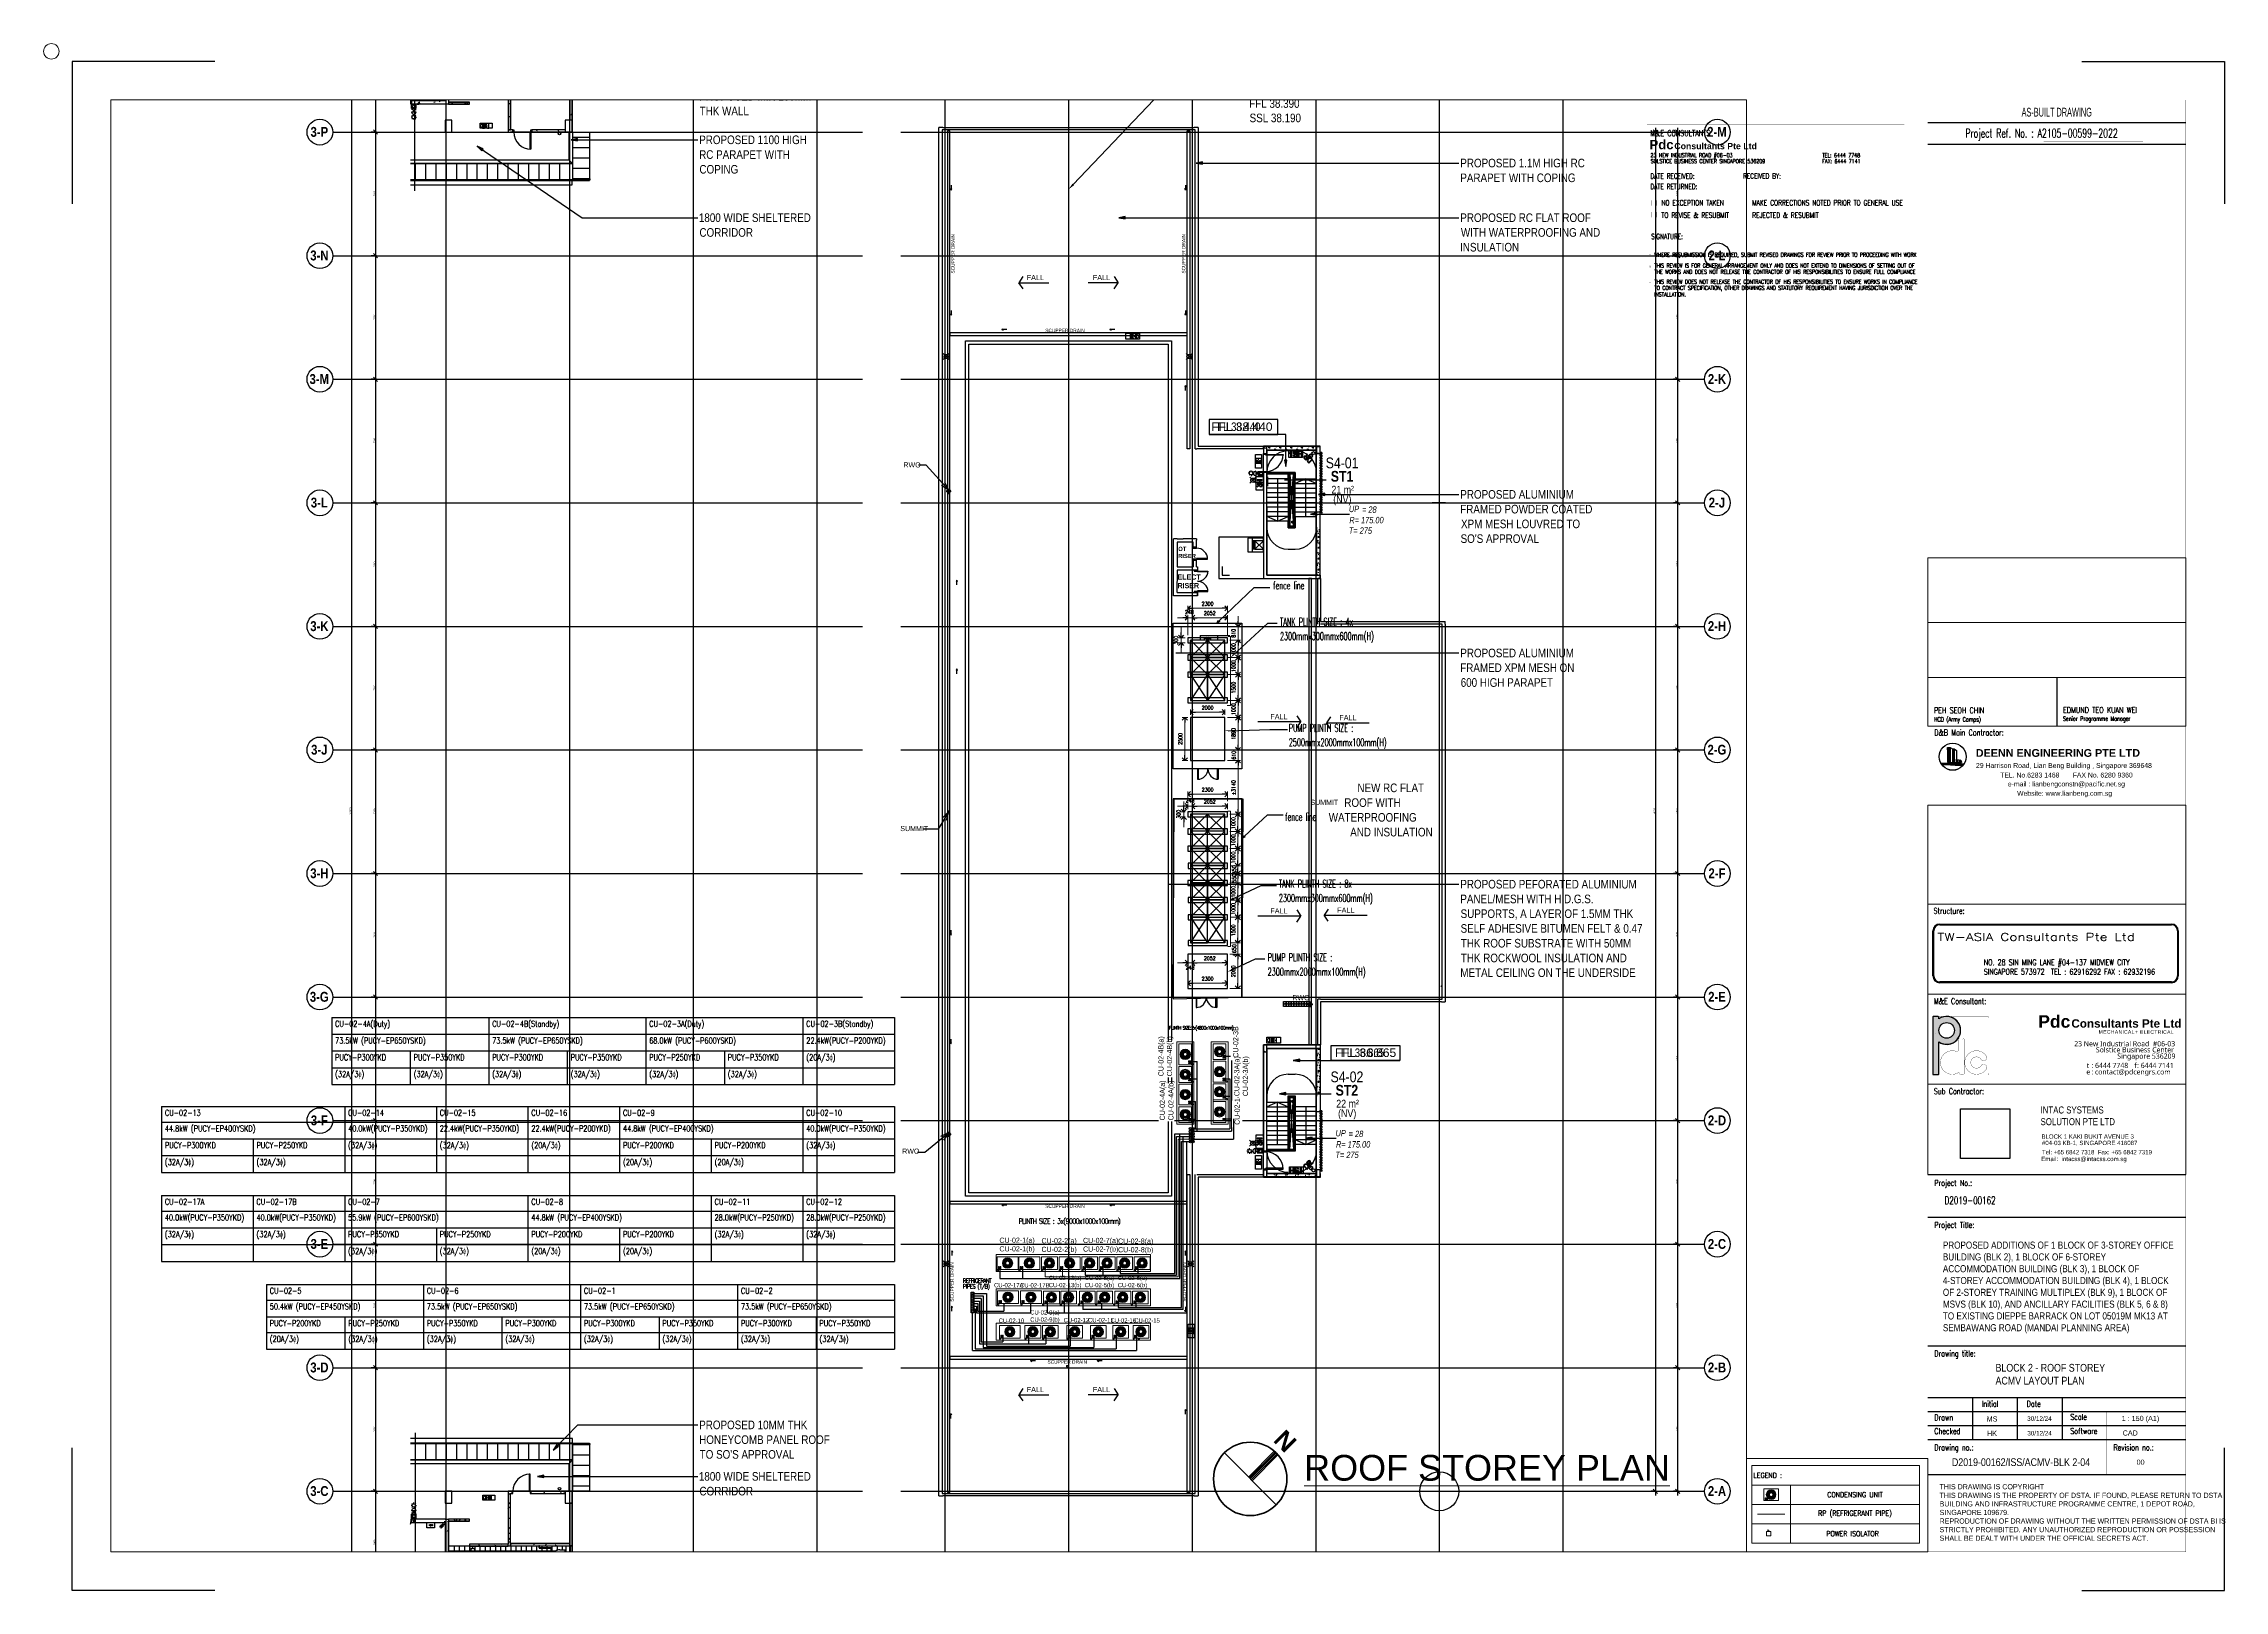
# Paper-space layout 'Layout1' of a CAD drawing. Header units: millimetres. Extents: x 25 to 872, y 83 to 684.
# The model-space entities are those that its viewports show. They can reach past a viewport. Long polylines and large blocks are cut down to what shows.
import ezdxf
from ezdxf.enums import TextEntityAlignment as Align

# ---------------------------------------------------------------- set-up
doc = ezdxf.new("R2010")
doc.units = ezdxf.units.MM
doc.layers.get('Defpoints').update_dxf_attribs({"color": 130})
for name, color, linetype in [('_KTI_CONTROL', 9, 'Continuous'), ('A-_ANOTTBLK----_E-', 7, 'Continuous'), ('M-_ACON-MVEN-_N', 222, 'Continuous'), ('M_ARCHI', 8, 'Continuous')]:
    doc.layers.add(name, color=color, linetype=linetype)
for name, color, linetype, lineweight in [('A-_ANOT----_A', 8, 'Continuous', 9), ('A-_ANOTTBLK_P', 7, 'Continuous', 9), ('A-_XREF----_E-__Pen_No__187', 7, 'Continuous', 18), ('ANOTTBLK', 8, 'Continuous', 5), ('G-ANNO-TTLB', 6, 'Continuous', 9), ('M-ACMV TEXT', 7, 'Continuous', 5), ('M-ACMV_Condensing Unit', 222, 'Continuous', 25), ('M-ACMV_Control Panel', 1, 'Continuous', 20), ('M-ACMV_FAD', 3, 'Continuous', 0), ('M-ACMV_Plinth', 8, 'Continuous', 0), ('M-ACMV_Power', 8, 'REFRIGERANT', 0), ('M-ACMV_Ref Pipe', 134, '500-1-RP', 25), ('M_ACMV_ANNOTATION', 7, 'Continuous', 25)]:
    doc.layers.add(name, color=color, linetype=linetype, lineweight=lineweight)
doc.styles.add('Arial', font='arial.ttf', dxfattribs={"width": 0.8, "height": 90})
doc.styles.add('Arial Narrow', font='ARIALN.TTF', dxfattribs={"height": 100})
doc.styles.add('Arial Narrow_1', font='ARIALN.TTF', dxfattribs={"height": 90})
doc.styles.add('Arial Narrow_3', font='ARIALN.TTF', dxfattribs={"height": 2})
doc.styles.add('Arial Narrow_B', font='ARIALNB.TTF', dxfattribs={"height": 150})
doc.styles.add('Arial Narrow_B_2', font='ARIALNB.TTF', dxfattribs={"height": 500})
doc.styles.add('Arial Narrow_B_4', font='ARIALNB.TTF', dxfattribs={"height": 625})
doc.styles.add('Arial Narrow_I', font='ARIALNI.TTF', dxfattribs={"height": 1.5})
doc.styles.add('Arial Narrow_I_1', font='ARIALNI.TTF', dxfattribs={"height": 375})
doc.styles.add('Arial_1', font='arial.ttf', dxfattribs={"width": 0.8, "height": 125})
doc.styles.add('Arial_11', font='arial.ttf', dxfattribs={"width": 0.8, "height": 1.75})
doc.styles.add('Arial_2', font='arial.ttf', dxfattribs={"width": 0.8, "height": 75})
doc.styles.add('Arial_3', font='arial.ttf', dxfattribs={"height": 300})
doc.styles.add('Arial_B', font='arialbd.ttf', dxfattribs={"height": 7})
doc.styles.add('GENERATED_STYLE_2', font='arial.ttf')
doc.styles.add('MtXpl_Trebuchet_MS', font='trebucbd.ttf')
doc.styles.add('PDC', font='arialbd.ttf', dxfattribs={"width": 0.9, "height": 300})
doc.styles.add('PDC-Add', font='trebuc.ttf')
doc.styles.add('PLANS_66kv_2018910_BASE FLOOR PLANS$0$DIMENSIONS', font='simplex.shx')
doc.styles.add('ROMANC', font='ARIALUNI.ttf')
doc.styles.add('RomanD', font='romand__.ttf', dxfattribs={"width": 1.3, "height": 3})
doc.styles.add('ROMANS', font='romans.shx', dxfattribs={"width": 0.8})
doc.styles.add('ROMANS-1', font='romans.shx', dxfattribs={"width": 0.7})
doc.styles.add('RomanS_6', font='romans__.ttf', dxfattribs={"width": 0.65, "height": 2.25})
doc.styles.add('SIMPLEX', font='simplex.shx', dxfattribs={"width": 0.65})
doc.styles.get("Standard").update_dxf_attribs({"font": 'arial.ttf'})
doc.styles.add('TW_Romans', font='romans.shx', dxfattribs={"width": 0.8})
doc.styles.add('X_1368_ TITLE BLK A1$0$X_1368_ TITLE BLK A1$0$Standard', font='txt_____.ttf')
doc.linetypes.add('500-1-RP', pattern='A,0.75,-0.5,0.75,-0.5,0.75,-0.5,0.75,-1.7,["RP",Standard,S=1,R=0,X=-1,Y=-0.5],-1.7', length=7.9)
doc.linetypes.add('REFRIGERANT', pattern='A,15,-5.08,["R",Standard,S=2.54,R=0,X=-2.54,Y=-1.27],-5.08', length=25.16)
picture_1 = doc.add_image_def('image1.png', size_in_pixel=(405, 405))

psp = doc.layouts.get("Layout1")

# ---------------------------------------------------------------- texts
at = {"layer": 'A-_ANOTTBLK_P', "insert": (507.28, 136.03), "char_height": 7, "width": 8.4979, "attachment_point": 1, "rotation": 135, "style": 'Arial_B'}
psp.add_mtext('\\fArial|b1|i0|c0|p34|;N', dxfattribs=at)
at = {"layer": 'A-_XREF----_E-__Pen_No__187', "color": 7, "lineweight": 18, "insert": (514.65, 135.62), "char_height": 10, "attachment_point": 1, "style": 'GENERATED_STYLE_2'}
psp.add_mtext('\\A1;{\\LROOF STOREY PLAN}', dxfattribs=at)
at = {"layer": 'G-ANNO-TTLB', "color": 7, "attachment_point": 1}
for s, insert, char_height, width, style in [('BLOCK 2 - ROOF STOREY\\PACMV LAYOUT PLAN', (783.19, 170.97), 3, 62.5052, 'Arial Narrow'), ('MS', (779.74, 150.6), 2, 8.8506, 'Arial_11'), ('HK', (779.87, 145), 2, 8.8506, 'Arial_11'), ('30/12/24', (795.5, 150.6), 1.75, 8.8506, 'Arial_11'), ('30/12/24', (795.54, 144.93), 1.75, 8.8506, 'Arial_11'), ('1 : 150 (A1)', (832.2, 150.8), 2, 19.4124, 'Arial_11'), ('CAD', (832.57, 145.13), 2, 19.4124, 'Arial_11'), ('00', (837.97, 133.8), 2, 19.4124, 'Arial_11')]:
    psp.add_mtext(s, dxfattribs=dict(at, insert=insert, char_height=char_height, width=width, style=style))
at = {"layer": 'G-ANNO-TTLB', "color": 0, "insert": (766.25, 134.3), "char_height": 3, "width": 54.1521, "attachment_point": 1, "style": 'Arial Narrow'}
psp.add_mtext('D2019-00162/ISS/ACMV-BLK 2-04', dxfattribs=at)

msp = doc.modelspace()

# ---------------------------------------------------------------- texts
at = {"layer": 'M-ACMV TEXT', "ltscale": 0.75, "char_height": 400, "style": 'Arial'}
for s, insert, width, attachment_point in [('{\\Fsimplex|c0;LEGEND :}', (118232, -74537), 7714.15, 4), ('{\\Fsimplex|c0;CONDENSING UNIT}', (126102, -76037), 9741.25, 5), ('{\\Fsimplex|c0;RP (REFRIGERANT PIPE)}', (126102, -77537), 9741.25, 5), ('{\\Fsimplex|c0;POWER ISOLATOR}', (125916, -79060), 9741.25, 5)]:
    msp.add_mtext(s, dxfattribs=dict(at, insert=insert, width=width, attachment_point=attachment_point))
at = {"layer": 'M-ACMV TEXT', "linetype": 'Continuous', "attachment_point": 7, "line_spacing_factor": 0.8, "style": 'Arial'}
for s, insert, char_height, width in [('{\\Fromans|c0;\\T0.8;PLINTH SIZE:2x(4800x1000x100mm) }', (62554, -80358), 200, 4348.28), ('{\\Fromans|c0;\\T0.8;PLINTH SIZE : 3x(9000x1000x100mm)\\C1; }', (53782, -91706), 300, 6048.73)]:
    msp.add_mtext(s, dxfattribs=dict(at, insert=insert, char_height=char_height, width=width))
at = {"layer": 'M-ACMV TEXT', "color": 7, "attachment_point": 1, "style": 'Arial Narrow'}
for s, insert, char_height, width in [('CU-02-1(a)\\PCU-02-1(b)', (52667, -92419), 300, 2136.75), ('CU-02-2(a)\\PCU-02-2(b)', (55116, -92451), 300, 1959.76), ('CU-02-7(a)\\PCU-02-7(b)', (57539, -92432), 300, 1959.76), ('CU-02-8(a)\\PCU-02-8(b)', (59579, -92471), 300, 1959.76), ('CU-02-17A', (52354, -95064), 250, 1959.76), ('CU-02-17B', (53869, -95072), 250, 1959.76), ('CU-02-13(a)\\PCU-02-13(b)', (55539, -94639), 250, 1959.76), ('CU-02-5(a)\\PCU-02-5(b)', (57639, -94640), 250, 1959.76), ('CU-02-6(a)\\PCU-02-6(b)', (59559, -94640), 250, 1959.76), ('CU-02-10', (52623, -97130), 250, 1959.76), ('CU-02-9(a)\\PCU-02-9(b)', (54461, -96649), 250, 1959.76), ('CU-02-12', (56407, -97100), 250, 2584.15), ('CU-02-11', (57832, -97103), 250, 1959.76), ('CU-02-16', (59140, -97115), 250, 1959.76), ('CU-02-15', (60527, -97121), 250, 1959.76)]:
    msp.add_mtext(s, dxfattribs=dict(at, insert=insert, char_height=char_height, width=width))
at = {"layer": 'M-ACMV TEXT', "insert": (50535, -95467), "char_height": 250, "width": 2690.18, "attachment_point": 7, "line_spacing_factor": 0.8, "style": 'ROMANS'}
msp.add_mtext('{\\T0.8;REFRIGERANT \\PPIPES (T/B)}', dxfattribs=at)

# ---------------------------------------------------------------- blocks, each defined once
blk = doc.blocks.new('*X49')
at = {"color": 0}
for p, q in [((105083, 16093), (105267, 16278)), ((105083, 16111), (105250, 16278)), ((105083, 16129), (105232, 16278)), ((105083, 16146), (105214, 16278)), ((105083, 16164), (105197, 16278)), ((105083, 16182), (105179, 16278)), ((105083, 16199), (105161, 16278)), ((105083, 16217), (105144, 16278)), ((105083, 16235), (105126, 16278)), ((105083, 16252), (105108, 16278)), ((105083, 16270), (105090, 16278)), ((105083, 16076), (105281, 16274)), ((105083, 16058), (105281, 16257)), ((105083, 16040), (105281, 16239)), ((105083, 16023), (105281, 16221)), ((105083, 16005), (105281, 16203)), ((105083, 15987), (105281, 16186)), ((105083, 15970), (105281, 16168)), ((105083, 15952), (105281, 16150)), ((105083, 15934), (105281, 16133)), ((105083, 15917), (105281, 16115)), ((105083, 15899), (105281, 16097)), ((105083, 15881), (105281, 16080)), ((105083, 15863), (105281, 16062)), ((105083, 15846), (105281, 16044)), ((105083, 15828), (105281, 16027)), ((105083, 15810), (105281, 16009)), ((105083, 15793), (105281, 15991)), ((105083, 15775), (105281, 15974)), ((105083, 15757), (105281, 15956)), ((105083, 15740), (105281, 15938)), ((105083, 15722), (105281, 15921)), ((105083, 15704), (105281, 15903)), ((105083, 15687), (105281, 15885)), ((105083, 15669), (105281, 15868)), ((105083, 15651), (105281, 15850)), ((105083, 15634), (105281, 15832)), ((105083, 15616), (105281, 15815)), ((105083, 15598), (105281, 15797)), ((105083, 15581), (105281, 15779)), ((105083, 15563), (105281, 15762)), ((105083, 15545), (105281, 15744)), ((105083, 15528), (105281, 15726)), ((105083, 15510), (105281, 15709)), ((105083, 15492), (105281, 15691)), ((105083, 15475), (105281, 15673)), ((105083, 15457), (105281, 15655)), ((105083, 15439), (105281, 15638)), ((105083, 15422), (105281, 15620)), ((105083, 15404), (105281, 15602)), ((105083, 15386), (105281, 15585)), ((105083, 15369), (105281, 15567)), ((105083, 15351), (105281, 15549)), ((105083, 15333), (105281, 15532)), ((105083, 15315), (105281, 15514)), ((105083, 15298), (105281, 15496)), ((105083, 15280), (105281, 15479)), ((105083, 15262), (105281, 15461)), ((105084, 15247), (105281, 15443)), ((105102, 15247), (105281, 15426)), ((105120, 15247), (105281, 15408)), ((105137, 15247), (105281, 15390)), ((105155, 15247), (105281, 15373)), ((105173, 15247), (105281, 15355)), ((105191, 15247), (105281, 15337)), ((105208, 15247), (105281, 15320)), ((105226, 15247), (105281, 15302)), ((105244, 15247), (105281, 15284)), ((105261, 15247), (105281, 15267)), ((105279, 15247), (105281, 15249)), ((105438, 16078), (105543, 16182)), ((105438, 16096), (105525, 16182)), ((105438, 16113), (105507, 16182)), ((105438, 16131), (105490, 16182)), ((105438, 16149), (105472, 16182)), ((105438, 16166), (105454, 16182)), ((105438, 16060), (105546, 16168)), ((105438, 16042), (105546, 16150)), ((105438, 16025), (105546, 16132)), ((105438, 16007), (105546, 16115)), ((105438, 15989), (105546, 16097)), ((105438, 15972), (105546, 16079)), ((105438, 15954), (105546, 16062)), ((105438, 15936), (105546, 16044)), ((105438, 15919), (105546, 16026)), ((105438, 15901), (105546, 16009)), ((105438, 15883), (105546, 15991)), ((105438, 15866), (105546, 15973)), ((105438, 15848), (105546, 15956)), ((105438, 15830), (105546, 15938)), ((105438, 15813), (105546, 15920)), ((105438, 15795), (105546, 15903)), ((105438, 15777), (105546, 15885)), ((105438, 15760), (105546, 15867)), ((105438, 15742), (105546, 15850)), ((105438, 15724), (105546, 15832)), ((105438, 15707), (105546, 15814)), ((105438, 15689), (105546, 15797)), ((105438, 15671), (105546, 15779)), ((105438, 15654), (105546, 15761)), ((105438, 15636), (105546, 15743)), ((105438, 15618), (105546, 15726)), ((105438, 15601), (105546, 15708)), ((105438, 15583), (105546, 15690)), ((105438, 15565), (105546, 15673)), ((105438, 15548), (105546, 15655)), ((105438, 15530), (105546, 15637)), ((105438, 15512), (105546, 15620)), ((105438, 15494), (105546, 15602)), ((105438, 15477), (105546, 15584)), ((105438, 15459), (105546, 15567)), ((105438, 15441), (105546, 15549)), ((105438, 15424), (105546, 15531)), ((105438, 15406), (105546, 15514)), ((105438, 15388), (105546, 15496)), ((105438, 15371), (105546, 15478)), ((105438, 15353), (105546, 15461)), ((105438, 15335), (105546, 15443)), ((105438, 15318), (105546, 15425)), ((105438, 15300), (105546, 15408)), ((105438, 15282), (105546, 15390)), ((105438, 15265), (105546, 15372)), ((105441, 15250), (105546, 15355)), ((105459, 15250), (105546, 15337)), ((105476, 15250), (105546, 15319)), ((105494, 15250), (105546, 15302)), ((105512, 15250), (105546, 15284)), ((105529, 15250), (105546, 15266)), ((105686, 15441), (105689, 15445)), ((105686, 15424), (105707, 15445)), ((105686, 15406), (105724, 15445)), ((105686, 15388), (105742, 15445)), ((105686, 15371), (105750, 15435)), ((105686, 15353), (105750, 15418)), ((105686, 15335), (105750, 15400)), ((105686, 15318), (105750, 15382)), ((105686, 15300), (105750, 15364)), ((105686, 15282), (105750, 15347)), ((105686, 15265), (105750, 15329)), ((105686, 15247), (105750, 15311)), ((105692, 15236), (105750, 15294)), ((105710, 15236), (105750, 15276)), ((105728, 15236), (105750, 15258)), ((105745, 15236), (105750, 15241)), ((105886, 15394), (105893, 15401)), ((105886, 15377), (105910, 15401)), ((105886, 15359), (105928, 15401)), ((105886, 15341), (105941, 15396)), ((105886, 15324), (105941, 15378)), ((105886, 15306), (105941, 15360)), ((105886, 15288), (105941, 15343)), ((105886, 15271), (105941, 15325)), ((105886, 15253), (105941, 15307)), ((105892, 15241), (105941, 15290)), ((105910, 15241), (105941, 15272)), ((105928, 15241), (105941, 15254))]:
    blk.add_line(p, q, dxfattribs=at)
blk = doc.blocks.new('*X50')
at = {"color": 0}
for p, q in [((104618, 15191), (104621, 15194)), ((104622, 15182), (104634, 15194)), ((104627, 15174), (104647, 15194)), ((104632, 15165), (104661, 15194)), ((104637, 15157), (104674, 15194)), ((104642, 15149), (104687, 15194)), ((104647, 15141), (104700, 15194)), ((104652, 15133), (104714, 15194)), ((104658, 15125), (104727, 15194)), ((104663, 15117), (104740, 15194)), ((104668, 15109), (104753, 15194)), ((104674, 15101), (104767, 15194)), ((104684, 15098), (104780, 15194)), ((104697, 15098), (104793, 15194)), ((104711, 15098), (104806, 15194)), ((104724, 15098), (104820, 15194)), ((104737, 15098), (104833, 15194)), ((104750, 15098), (104846, 15194)), ((104764, 15098), (104859, 15194)), ((104777, 15098), (104873, 15194)), ((104790, 15098), (104886, 15194)), ((104803, 15098), (104899, 15194)), ((104817, 15098), (104912, 15194)), ((104830, 15098), (104926, 15194)), ((104843, 15098), (104939, 15194)), ((104857, 15098), (104952, 15194)), ((104870, 15098), (104966, 15194)), ((104883, 15098), (104979, 15194)), ((104896, 15098), (104992, 15194)), ((104910, 15098), (105005, 15194)), ((104923, 15098), (105019, 15194)), ((104936, 15098), (105032, 15194)), ((104949, 15098), (105045, 15194)), ((104963, 15098), (105058, 15194)), ((104976, 15098), (105072, 15194)), ((104989, 15098), (105085, 15194)), ((105002, 15098), (105098, 15194)), ((105016, 15098), (105111, 15194)), ((105029, 15098), (105125, 15194)), ((105042, 15098), (105138, 15194)), ((105055, 15098), (105151, 15194)), ((105069, 15098), (105164, 15194)), ((105082, 15098), (105178, 15194)), ((105095, 15098), (105191, 15194)), ((105108, 15098), (105204, 15194)), ((105122, 15098), (105217, 15194)), ((105135, 15098), (105231, 15194)), ((105148, 15098), (105244, 15194)), ((105161, 15098), (105257, 15194)), ((105175, 15098), (105270, 15194)), ((105188, 15098), (105284, 15194)), ((105201, 15098), (105297, 15194)), ((105214, 15098), (105304, 15187)), ((105228, 15098), (105304, 15175)), ((105241, 15098), (105318, 15175)), ((105254, 15098), (105331, 15175)), ((105268, 15098), (105344, 15175)), ((105281, 15098), (105357, 15175)), ((105294, 15098), (105371, 15175)), ((105305, 15082), (105397, 15175)), ((105307, 15098), (105384, 15175)), ((105318, 15082), (105410, 15175)), ((105331, 15082), (105424, 15175)), ((105344, 15082), (105437, 15175)), ((105358, 15082), (105450, 15175)), ((105371, 15082), (105463, 15175)), ((105384, 15082), (105477, 15175)), ((105397, 15082), (105490, 15175)), ((105411, 15082), (105503, 15175)), ((105424, 15082), (105516, 15175)), ((105437, 15082), (105530, 15175)), ((105450, 15082), (105543, 15175)), ((105464, 15082), (105556, 15175)), ((105477, 15082), (105569, 15175)), ((105490, 15082), (105583, 15175)), ((105503, 15082), (105596, 15175)), ((105517, 15082), (105609, 15175)), ((105530, 15082), (105623, 15175)), ((105543, 15082), (105619, 15158)), ((105556, 15082), (105629, 15155)), ((105570, 15082), (105643, 15155)), ((105583, 15082), (105656, 15155)), ((105596, 15082), (105669, 15155)), ((105610, 15082), (105682, 15155)), ((105623, 15082), (105696, 15155)), ((105623, 15069), (105709, 15155)), ((105626, 15059), (105722, 15155)), ((105640, 15059), (105735, 15155)), ((105653, 15059), (105749, 15155)), ((105666, 15059), (105762, 15155)), ((105679, 15059), (105775, 15155)), ((105693, 15059), (105788, 15155)), ((105706, 15059), (105802, 15155)), ((105719, 15059), (105815, 15155)), ((105732, 15059), (105828, 15155)), ((105746, 15059), (105841, 15155)), ((105759, 15059), (105855, 15155)), ((105772, 15059), (105868, 15155)), ((105786, 15059), (105881, 15155)), ((105799, 15059), (105895, 15155)), ((105812, 15059), (105908, 15155)), ((105825, 15059), (105921, 15155)), ((105839, 15059), (105934, 15155)), ((105852, 15059), (105948, 15155)), ((105865, 15059), (105961, 15155)), ((105878, 15059), (105974, 15155)), ((105892, 15059), (105987, 15155)), ((105905, 15059), (106001, 15155)), ((105918, 15059), (106014, 15155)), ((105931, 15059), (106027, 15155)), ((105945, 15059), (106040, 15155)), ((105958, 15059), (106054, 15155)), ((105971, 15059), (106067, 15155)), ((105984, 15059), (106080, 15155)), ((105998, 15059), (106093, 15155)), ((106011, 15059), (106107, 15155)), ((106024, 15059), (106120, 15155)), ((106037, 15059), (106133, 15155)), ((106051, 15059), (106146, 15155)), ((106064, 15059), (106160, 15155)), ((106077, 15059), (106173, 15155)), ((106090, 15059), (106186, 15155)), ((106104, 15059), (106199, 15155)), ((106117, 15059), (106213, 15155)), ((106130, 15059), (106226, 15155)), ((106143, 15059), (106239, 15155)), ((106170, 15059), (106222, 15112)), ((106183, 15059), (106185, 15061))]:
    blk.add_line(p, q, dxfattribs=at)
blk = doc.blocks.new('pdc logo')
at = {"layer": '_KTI_CONTROL'}
h = blk.add_hatch(color=5, dxfattribs=at)
h.dxf.hatch_style = 1
h.paths.add_polyline_path([(2157.64, -611.18, -1), (2152.79, -611.18, -1)], flags=16)
edge = h.paths.add_edge_path()
edge.add_arc((2152.39, -607.24), 0.4, 360, 450)
edge.add_line((2152.39, -606.84), (2151.19, -606.84))
edge.add_arc((2151.19, -607.16), 0.32, 90, 180)
edge.add_line((2150.87, -607.16), (2150.87, -624.62))
edge.add_arc((2151.19, -624.62), 0.32, 180, 270)
edge.add_line((2151.19, -624.94), (2152.47, -624.94))
edge.add_arc((2152.47, -624.62), 0.32, 270, 360)
edge.add_line((2152.79, -624.62), (2152.79, -614.79))
edge.add_arc((2155.21, -611.18), 4.34, 236.10561, 450)
edge.add_arc((2155.21, -611.18), 4.34, 90, 123.89439)
edge.add_line((2152.79, -607.58), (2152.79, -607.24))
blk.add_line((2151.83, -612.12), (2151.83, -612.12), dxfattribs=at)
at = {"layer": '_KTI_CONTROL', "color": 5}
for p, q in [((2160.15, -613.94), (2160.15, -613.94)), ((2166.73, -620.61), (2166.73, -620.61)), ((2166.73, -621.72), (2166.73, -621.72))]:
    blk.add_line(p, q, dxfattribs=at)
at = {"layer": '_KTI_CONTROL'}
blk.add_lwpolyline([(2151.27, -624.94, 0.08, 0.08, 0), (2167.96, -624.94, 0.08, 0.08, 0.414214), (2168.36, -624.54, 0.08, 0.08, 0), (2168.36, -607.24, 0.08, 0.08, 0.414214), (2167.96, -606.84, 0.08, 0.08, 0), (2151.27, -606.84, 0.08, 0, 0.414214), (2150.87, -607.24, 0, 0, 0), (2150.87, -624.54, 0, 0.08, 0.414214)], format="xyseb", close=True, dxfattribs=at)
blk.add_lwpolyline([(2152.79, -607.58), (2152.79, -607.24, 0.414214), (2152.39, -606.84), (2151.19, -606.84, 0.414214), (2150.87, -607.16), (2150.87, -624.62, 0.414214), (2151.19, -624.94), (2152.47, -624.94, 0.414214), (2152.79, -624.62), (2152.79, -614.79, 1.350121), (2155.21, -606.84)], format="xyb", dxfattribs=at)
at = {"layer": '_KTI_CONTROL', "color": 5, "const_width": 0.08}
for points in [[(2159.15, -624.26, 0.604222), (2159.03, -624.19, -1.673231), (2158.32, -617.77, 0.53158), (2158.76, -617.47), (2158.76, -614.06, -0.414214), (2159.16, -613.66), (2160.28, -613.66, -0.414214), (2160.68, -614.06), (2160.68, -624.54, -0.414214), (2160.36, -624.86), (2159.55, -624.86, -0.414214), (2159.15, -624.46)], [(2166.73, -621.72, -0.600855), (2167.53, -623.22, -3.270946), (2167.53, -619.12, -0.600855), (2166.73, -620.61, -0.249332), (2165.93, -620.19, 3.270946), (2165.93, -622.15, -0.249332)]]:
    blk.add_lwpolyline(points, format="xyb", close=True, dxfattribs=at)
blk.add_lwpolyline([(2158.7, -621.17, 1712.893325), (2158.7, -621.17)], format="xyb", dxfattribs=at)
at = {"layer": '_KTI_CONTROL'}
blk.add_circle((2155.21, -611.18), 2.42, dxfattribs=at)
blk.add_arc((2155.21, -611.18), 4.34, 236.10561, 123.89439, dxfattribs=at)
blk = doc.blocks.new('OMM Title BLK 2024 12 17')
for points in [[(-100.21, 386.19), (-0.03, 386.19), (-0.03, 360.99), (-100.21, 360.99)], [(-100.26, 360.99), (-0.03, 360.99), (-0.03, 339.64), (-100.26, 339.64)], [(-100.26, 339.64), (0.02, 339.64), (0.02, 320.76), (-100.26, 320.76)], [(-100.24, 290), (0.02, 290), (0.02, 251.63), (-100.24, 251.63)], [(-100.24, 251.63), (0.02, 251.63), (0.02, 216.63), (-100.24, 216.63)], [(-100.24, 216.63), (0, 216.63), (0, 181.63), (-100.24, 181.63)], [(-100.26, 181.63), (0, 181.63), (0, 146.63), (-100.26, 146.63)]]:
    blk.add_lwpolyline(points, close=True)
at = {"layer": 'A-_ANOTTBLK----_E-', "linetype": 'Continuous'}
for p, q in [((-765.63, 579), (-821, 579)), ((-821, 579), (-821, 523.63)), ((-40.37, 579), (15, 579)), ((-40.37, 579), (15, 579)), ((15, 579), (15, 523.63)), ((15, 579), (15, 523.63)), ((-100.26, 555.19), (0, 555.19)), ((-100.26, 546.83), (0, 546.83)), ((-50.11, 339.61), (-50.11, 320.76)), ((-95.18, 306.36), (-91.32, 306.36)), ((-94.84, 305.82), (-91.32, 305.82)), ((-92.57, 312.41), (-91.46, 312.41)), ((-92.57, 306.65), (-91.46, 306.65)), ((-92.57, 306.54), (-91.46, 306.54)), ((-91.46, 312.41), (-90.58, 311.88)), ((-91.46, 312.41), (-91.46, 306.65)), ((-91.46, 306.65), (-90.58, 306.67)), ((-91.46, 306.54), (-90.58, 306.56)), ((-91.32, 306.36), (-91.37, 306.25)), ((-91.37, 306.25), (-89.52, 306.25)), ((-91.32, 305.82), (-91.36, 305.73)), ((-91.36, 305.73), (-89.51, 305.73)), ((-90.58, 311.88), (-89.98, 311.88)), ((-90.58, 311.88), (-90.58, 306.67)), ((-90.58, 306.67), (-89.98, 306.67)), ((-90.58, 306.56), (-89.98, 306.56)), ((-89.98, 311.88), (-89.98, 306.67)), ((-89.98, 311.88), (-89.01, 311.23)), ((-89.98, 306.67), (-89.2, 306.68)), ((-89.98, 306.56), (-89.2, 306.57)), ((-89.52, 306.25), (-89.58, 306.14)), ((-89.58, 306.14), (-86.04, 306.14)), ((-89.51, 305.73), (-89.58, 305.6)), ((-89.58, 305.6), (-86.42, 305.6)), ((-89.2, 307.76), (-88.84, 307.76)), ((-89.2, 307.76), (-89.2, 306.59)), ((-89.2, 306.59), (-88.84, 306.59)), ((-89.2, 306.57), (-89.2, 306.48)), ((-89.2, 306.48), (-88.84, 306.48)), ((-89.01, 311.23), (-89.01, 307.76)), ((-88.84, 307.76), (-88.84, 306.59)), ((-88.84, 307.76), (-88.08, 307.62)), ((-88.84, 306.59), (-88.08, 306.62)), ((-88.84, 306.48), (-88.08, 306.51)), ((-88.08, 307.62), (-88.08, 306.62)), ((-88.08, 307.51), (-87.78, 307.51)), ((-88.08, 306.62), (-87.78, 306.62)), ((-88.08, 306.51), (-87.78, 306.51)), ((-87.78, 307.51), (-87.58, 307.48)), ((-87.78, 307.51), (-87.78, 306.62)), ((-87.78, 306.62), (-87.11, 306.65)), ((-87.77, 306.51), (-87.11, 306.54)), ((-87.11, 306.93), (-87.11, 306.65)), ((-100.26, 146.63), (0, 146.63)), ((-100.26, 130), (0, 130)), ((-100.26, 80), (0, 80)), ((-100.26, 60), (0, 60)), ((-82.85, 60), (-82.85, 43.64)), ((-65.45, 60), (-65.45, 43.64)), ((-48.05, 60), (-48.05, 43.64)), ((-100.26, 54.55), (0, 54.55)), ((-100.26, 49.09), (0, 49.09)), ((-100.26, 43.64), (0, 43.64)), ((-821, -15), (-821, 40.37)), ((15, -15), (15, 40.37)), ((15, -15), (15, 40.37)), ((-100.26, 30), (0, 30)), ((-765.63, -15), (-821, -15)), ((-40.37, -15), (15, -15)), ((-40.37, -15), (15, -15)), ((-40.37, -15), (15, -15)), ((-40.37, -15), (15, -15)), ((-40.37, -15), (15, -15)), ((-40.37, -15), (15, -15)), ((-40.37, -15), (15, -15)), ((-40.37, -15), (15, -15)), ((-40.37, -15), (15, -15)), ((-40.37, -15), (15, -15))]:
    blk.add_line(p, q, dxfattribs=at)
at = {"layer": 'A-_ANOTTBLK----_E-'}
for p, q in [((-98.2, 223.71), (-98.2, 241.21)), ((-97.9, 223.71), (-97.9, 241.21)), ((-95.55, 243.86), (-5.56, 243.86)), ((-95.55, 243.56), (-5.56, 243.56)), ((-3.21, 241.21), (-3.21, 223.71)), ((-2.91, 241.21), (-2.91, 223.71)), ((-5.56, 221.36), (-95.55, 221.36)), ((-5.56, 221.06), (-95.55, 221.06))]:
    blk.add_line(p, q, dxfattribs=at)
at = {"layer": 'A-_ANOTTBLK----_E-', "linetype": 'Continuous', "const_width": 0.05}
for points in [[(0, 0), (0, 564), (-806, 564), (-806, 0)], [(-209.26, 486.31), (-109.31, 486.31), (-109.31, 554.45), (-209.26, 554.45)], [(-205.6, 525.01), (-207.65, 525.01), (-207.65, 522.96), (-205.6, 522.96)], [(-205.6, 520.45), (-207.65, 520.45), (-207.65, 518.4), (-205.6, 518.4)], [(-170.34, 525.01), (-172.39, 525.01), (-172.39, 522.96), (-170.34, 522.96)], [(-170.34, 520.45), (-172.39, 520.45), (-172.39, 518.4), (-170.34, 518.4)], [(-92.57, 312.41), (-91.46, 312.41), (-91.46, 306.65), (-92.57, 306.65)], [(-90.58, 311.88), (-89.98, 311.88), (-89.98, 306.67), (-90.58, 306.67)], [(-89.2, 307.76), (-88.84, 307.76), (-88.84, 306.59), (-89.2, 306.59)], [(-88.08, 307.51), (-87.78, 307.51), (-87.78, 306.62), (-88.08, 306.62)]]:
    blk.add_lwpolyline(points, close=True, dxfattribs=at)
at = {"layer": 'A-_ANOTTBLK----_E-', "color": 7, "linetype": 'Continuous', "const_width": 0.05}
blk.add_lwpolyline([(-100.26, 564), (0, 564), (0, 0), (-100.26, 0)], close=True, dxfattribs=at)
at = {"layer": 'A-_ANOTTBLK----_E-', "linetype": 'Continuous', "const_width": 0.05}
for points in [[(-55.19, 547.99), (-16.67, 547.99)], [(-100.21, 386.19), (0.05, 386.19)], [(-100.21, 360.99), (0.05, 360.99)], [(-100.24, 339.61), (0.02, 339.61)], [(-100.24, 320.76), (0.02, 320.76)], [(-100.24, 290), (0.02, 290)], [(-100.24, 251.63), (0.02, 251.63)], [(-100.24, 216.63), (0.02, 216.63)], [(-100.24, 181.63), (0.02, 181.63)], [(-30.65, 30), (-30.65, 54.55)]]:
    blk.add_lwpolyline(points, dxfattribs=at)
for points in [[(-208.34, 503.89, 1), (-207.78, 503.89, 1)], [(-208.34, 499.32, 1), (-207.78, 499.32, 1)], [(-208.34, 493.03, 1), (-207.78, 493.03, 1)]]:
    blk.add_lwpolyline(points, format="xyb", close=True, dxfattribs=at)
at = {"layer": 'A-_ANOTTBLK----_E-', "linetype": 'Continuous'}
for radius in [5.28, 5.26]:
    blk.add_circle((-90.55, 308.88), radius, dxfattribs=at)
for centre, radius, start, end in [((-87.67, 306.93), 0.559, 0, 80.55011), ((-90.55, 308.88), 5.28, 318.90446, 326.22834)]:
    blk.add_arc(centre, radius, start, end, dxfattribs=at)
at = {"layer": 'A-_ANOTTBLK----_E-'}
for centre, radius, start, end in [((-95.55, 241.21), 2.65, 90, 180), ((-95.55, 241.21), 2.35, 90, 180), ((-5.56, 241.21), 2.65, 0, 90), ((-5.56, 241.21), 2.35, 0, 90), ((-95.55, 223.71), 2.65, 180, 270), ((-95.55, 223.71), 2.35, 180, 270), ((-5.56, 223.71), 2.65, 270, 0), ((-5.56, 223.71), 2.35, 270, 0)]:
    blk.add_arc(centre, radius, start, end, dxfattribs=at)
at = {"layer": 'A-_ANOTTBLK----_E-', "linetype": 'Continuous', "xscale": 0.0055876800387864, "yscale": 0.0055876800387864, "zscale": 0.0055886873629114}
for name in ['*X50', '*X49']:
    blk.add_blockref(name, (-679.75, 221.44), dxfattribs=at)
at = {"layer": 'A-_ANOTTBLK----_E-', "xscale": 1.25, "yscale": 1.25, "zscale": 1.25}
blk.add_blockref('pdc logo', (-2786.9, 966.53), dxfattribs=at)
at = {"layer": 'A-_ANOTTBLK----_E-', "linetype": 'Continuous', "width": 0.6}
blk.add_text('AS-BUILT DRAWING', height=3.3884, rotation=0.00083, dxfattribs=at).set_placement((-50.13, 557.57), align=Align.CENTER)
at = {"layer": 'A-_ANOTTBLK----_E-', "linetype": 'Continuous'}
for s, height, style, width, p in [('M&E CONSULTANTS', 2.2775, 'ROMANS', 0.65, (-208, 549.94)), ('23 NEW INDUSTRIAL ROAD #06-03', 1.5779, 'ROMANS', 0.7, (-207.92, 541.75)), ('TEL: 6444 7748', 1.5779, 'ROMANS', 0.7, (-141.18, 541.71)), ('SOLSTICE BUSINESS CENTER SINGAPORE 536209', 1.5779, 'ROMANS', 0.7, (-207.85, 539.43)), ('DATE RECEIVED:', 2.0498, 'ROMANS', 0.65, (-207.94, 533.42)), ('RECEIVED BY:', 2.0498, 'ROMANS', 0.65, (-171.98, 533.44)), ('FAX: 6444 7141', 1.5779, 'ROMANS', 0.7, (-141.23, 539.39)), ('DATE RETURNED:', 2.0498, 'ROMANS', 0.65, (-207.94, 529.36)), ('TO REVISE & RESUBMIT', 2.0953, 'ROMANS', 0.65, (-203.67, 518.21)), ('NO EXCEPTION TAKEN', 2.0953, 'ROMANS', 0.65, (-203.67, 522.97)), ('MAKE CORRECTIONS NOTED PRIOR TO GENERAL USE', 2.0953, 'ROMANS', 0.65, (-168.41, 523.02)), ('REJECTED & RESUBMIT', 2.0953, 'ROMANS', 0.65, (-168.41, 518.21)), ('SIGNATURE:', 2.05, 'ROMANS', 0.65, (-207.65, 509.98)), ('THIS REVIEW IS FOR GENERAL ARRANGEMENT ONLY AND DOES NOT EXTEND TO DIMENSIONS OF SETTING OUT OF', 1.5637, 'ROMANS', 0.7, (-206.43, 498.87)), ('WHERE RESUBMISSION IS REQUIRED, SUBMIT REVISED DRAWINGS FOR REVIEW PRIOR TO PROCEEDING WITH WORK ', 1.5637, 'ROMANS', 0.7, (-206.43, 503.1)), ('THE WORKS AND DOES NOT RELEASE THE CONTRACTOR OF HIS RESPONSIBILITIES TO ENSURE FULL COMPLIANCE', 1.5637, 'ROMANS', 0.7, (-206.43, 496.47)), ('THIS REVIEW DOES NOT RELEASE THE CONTRACTOR OF HIS RESPONSIBILITIES TO ENSURE WORKS IN COMPLIANCE', 1.5637, 'ROMANS', 0.7, (-206.43, 492.61)), ('TO CONTRACT SPECIFICATION, OTHER DRAWINGS AND STATUTORY REQUIREMENT HAVING JURISDICTION OVER THE', 1.5637, 'ROMANS', 0.7, (-206.43, 490.21)), ('INSTALLATION.', 1.5637, 'ROMANS', 0.7, (-206.43, 487.68)), ('PEH SEOH CHIN', 2.2954, 'SIMPLEX', 0.65, (-97.82, 325.74)), ('EDMUND TEO KUAN WEI', 2.2954, 'SIMPLEX', 0.65, (-47.69, 325.86)), ('D&B Main Contractor:', 2.2954, 'SIMPLEX', 0.65, (-97.66, 317.1)), ('Structure: ', 2.2954, 'SIMPLEX', 0.65, (-97.98, 247.84)), ('Project No.:', 2.2954, 'SIMPLEX', 0.65, (-97.67, 142.13)), ('Project Title:', 2.2954, 'SIMPLEX', 0.65, (-97.68, 125.81)), ('Drawing title:', 2.2954, 'SIMPLEX', 0.65, (-97.68, 75.91)), ('Drawn', 2.295, 'SIMPLEX', 0.65, (-97.68, 51.05)), ('Initial', 2.295, 'SIMPLEX', 0.65, (-79.2, 56.36)), ('Date', 2.295, 'SIMPLEX', 0.65, (-61.8, 56.36)), ('Scale', 2.295, 'SIMPLEX', 0.65, (-44.86, 51.23)), ('Checked', 2.295, 'SIMPLEX', 0.65, (-97.68, 45.73)), ('Software', 2.295, 'SIMPLEX', 0.65, (-44.86, 45.77)), ('Drawing no.:', 2.2954, 'SIMPLEX', 0.65, (-97.68, 39.41)), ('Revision no.:', 2.2954, 'SIMPLEX', 0.65, (-28.08, 39.41))]:
    blk.add_text(s, height=height, dxfattribs=dict(at, style=style, width=width)).set_placement(p)
at = {"layer": 'A-_ANOTTBLK----_E-', "linetype": 'Continuous', "style": 'SIMPLEX', "width": 0.65}
for s, height, rotation, p in [('Project Ref. No. : A2105-00599-2022', 3.3884, 0.00083, (-85.6, 549.41)), ('HCD (Army Camps)', 1.742, 359.99695, (-97.77, 322.49)), ('Senior Programme Manager', 1.742, 359.99695, (-47.71, 322.76))]:
    blk.add_text(s, height=height, rotation=rotation, dxfattribs=at).set_placement(p)
at = {"layer": 'A-_ANOTTBLK----_E-', "linetype": 'Continuous', "style": 'PDC'}
for s, height, p in [('Pdc ', 3.645, (-208.3, 544.85)), ('Consultants Pte Ltd', 2.43, (-198.66, 544.87))]:
    blk.add_text(s, height=height, dxfattribs=at).set_placement(p)
at = {"layer": 'A-_ANOTTBLK----_E-', "linetype": 'Continuous', "style": 'Arial'}
for s, p in [('29 Harrison Road, Lian Beng Building , Singapore 369648', (-81.49, 304.51)), ('TEL. No.6283 1468       FAX No. 6280 9360', (-72.1, 300.79))]:
    blk.add_text(s, height=1.9, rotation=0.0008, dxfattribs=at).set_placement(p)
for s, p in [('e-mail : lianbengconstn@pacific.net.sg', (-46.36, 297.32)), ('Website: www.lianbeng.com.sg', (-47.08, 293.7))]:
    blk.add_text(s, height=1.9, rotation=0.0008, dxfattribs=at).set_placement(p, align=Align.CENTER)
at = {"layer": 'A-_ANOTTBLK----_E-', "linetype": 'Continuous', "style": 'SIMPLEX', "width": 0.65}
for s, p in [('M&E Consultant:', (-97.84, 213.92)), ('Sub Contractor:', (-97.84, 178.92))]:
    blk.add_text(s, height=2.2954, dxfattribs=at).set_placement(p, align=Align.MIDDLE_LEFT)
at = {"layer": 'A-_ANOTTBLK----_E-'}
for s, height, style, p in [('Pdc ', 4.86, 'PDC', (-57.29, 203.6)), ('Consultants Pte Ltd', 3.24, 'PDC', (-44.43, 203.63)), ('23 New Industrial Road  #06-03', 2, 'PDC-Add', (-43.34, 196.36)), ('Solstice Business Center', 2, 'PDC-Add', (-34.89, 194.02)), ('e', 2, 'MtXpl_Trebuchet_MS', (-38.62, 185.44)), ('t', 2, 'MtXpl_Trebuchet_MS', (-38.47, 187.94)), (': contact@pdcengrs.com', 2, 'MtXpl_Trebuchet_MS', (-36.68, 185.44)), (': 6444 7748 ', 2, 'PDC-Add', (-36.64, 187.94)), ('Singapore 536209', 2, 'PDC-Add', (-26.62, 191.56)), ('f', 2, 'MtXpl_Trebuchet_MS', (-20.02, 187.94)), (': 6444 7141', 2, 'PDC-Add', (-18.93, 187.94))]:
    blk.add_text(s, height=height, dxfattribs=dict(at, style=style)).set_placement(p)
at = {"layer": 'A-_ANOTTBLK----_E-', "style": 'Arial_1', "width": 0.8}
for s, p in [('BLOCK 1 KAKI BUKIT AVENUE 3', (-56.06, 160.47)), ('Email:  intacss@intacss.com.sg', (-56.12, 151.76)), ('#04-03 KB-1, SINGAPORE 416087', (-55.87, 157.98)), ('Tel: +65 6842 7318  Fax: +65 6842 7319', (-55.87, 154.4))]:
    blk.add_text(s, height=1.6895, dxfattribs=at).set_placement(p)
at = {"layer": 'A-_ANOTTBLK----_E-', "linetype": 'Continuous', "insert": (-81.57, 308.79), "char_height": 3, "width": 149.933, "attachment_point": 7, "line_spacing_factor": 0.72, "style": 'ROMANC'}
blk.add_mtext('{\\fArial|b1|i0|c0|p34;DEENN ENGINEERING PTE LTD}', dxfattribs=at)
at = {"layer": 'A-_ANOTTBLK----_E-', "attachment_point": 1}
for s, insert, char_height, width, style in [('TW-ASIA Consultants Pte Ltd', (-96.45, 240.38), 3, 108.7008, 'RomanD'), ('NO. 28 SIN MING LANE #04-137 MIDVIEW CITY ', (-78.43, 230.09), 2.25, 67.0131, 'RomanS_6'), ('SINGAPORE 573972  TEL : 62916292 FAX : 62932196', (-78.43, 226.45), 2.25, 75.9759, 'RomanS_6'), ('{\\fArial|b0|i0|c0|p34;\\T1.1;MECHANICAL}', (-33.83, 202.65), 1.3867, 77.2836, 'X_1368_ TITLE BLK A1$0$X_1368_ TITLE BLK A1$0$Standard'), ('{\\fArial|b0|i0|c0|p34;\\T1.1;+}', (-19.68, 202.65), 1.3867, 77.2836, 'X_1368_ TITLE BLK A1$0$X_1368_ TITLE BLK A1$0$Standard'), ('{\\fArial|b0|i0|c0|p34;\\T1.1;ELECTRICAL    }', (-17.78, 202.6), 1.3867, 77.2836, 'X_1368_ TITLE BLK A1$0$X_1368_ TITLE BLK A1$0$Standard')]:
    blk.add_mtext(s, dxfattribs=dict(at, insert=insert, char_height=char_height, width=width, style=style))
at = {"layer": 'A-_ANOTTBLK----_E-', "insert": (-56.4, 172.99), "char_height": 2.7219, "attachment_point": 1, "style": 'Arial_2'}
blk.add_mtext_dynamic_manual_height_columns('INTAC SYSTEMS\\PSOLUTION PTE LTD', width=30.8921, gutter_width=0.939, heights=[0], dxfattribs=at)
at = {"layer": 'A-_ANOTTBLK----_E-', "linetype": 'Continuous', "insert": (-93.69, 137.98), "char_height": 2.9091, "width": 91.2185, "attachment_point": 1, "rotation": 359.99695, "style": 'ROMANS-1'}
blk.add_mtext('D2019-00162', dxfattribs=at)
at = {"layer": 'A-_ANOTTBLK----_E-', "linetype": 'Continuous', "insert": (-94.34, 120.51), "char_height": 2.75, "width": 91.2185, "attachment_point": 1, "rotation": 359.99695}
blk.add_mtext('{\\fArial Narrow|b0|i0|c0|p34;PROPOSED ADDITIONS OF 1 BLOCK OF 3-STOREY OFFICE BUILDING (BLK 2), 1 BLOCK OF 6-STOREY ACCOMMODATION BUILDING (BLK 3), 1 BLOCK OF 4-STOREY ACCOMMODATION BUILDING (BLK 4), 1 BLOCK OF 2-STOREY TRAINING MULTIPLEX (BLK 9), 1 BLOCK OF MSVS (BLK 10), AND ANCILLARY FACILITIES (BLK 5, 6 & 8) TO EXISTING DIEPPE BARRACK ON LOT 05019M MK13 AT SEMBAWANG ROAD (MANDAI PLANNING AREA)}', dxfattribs=at)
at = {"layer": 'A-_ANOTTBLK----_E-', "linetype": 'Continuous', "insert": (-95.63, 26.28), "char_height": 2, "attachment_point": 1}
blk.add_mtext_dynamic_manual_height_columns('{\\fArial Narrow|b0|i0|c0|p34;THIS DRAWING IS COPYRIGHT\\PTHIS DRAWING IS THE PROPERTY OF DSTA. IF FOUND, PLEASE RETURN TO DSTA BUILDING AND INFRASTRUCTURE PROGRAMME CENTRE, 1 DEPOT ROAD, SINGAPORE 109679.\\PREPRODUCTION OF DRAWING WITHOUT THE WRITTEN PERMISSION OF DSTA BI IS STRICTLY PROHIBITED. ANY UNAUTHORIZED REPRODUCTION OR POSSESSION SHALL BE DEALT WITH UNDER THE OFFICIAL SECRETS ACT.}', width=96.0197, gutter_width=1, heights=[0], dxfattribs=at)
at = {"layer": 'A-_ANOTTBLK----_E-'}
image = blk.add_image(picture_1, insert=(-87.53, 152.8), size_in_units=(19.25, 19.25), dxfattribs=at)
image.dxf.flags = 7
blk = doc.blocks.new('*T5')
at = {"layer": 'M_ACMV_ANNOTATION', "color": 0, "linetype": 'ByBlock', "lineweight": -2, "transparency": 16777216}
for p, q in [((0, 0), (42706, 0)), ((0, 0), (0, -3842)), ((10677, 0), (10677, -3842)), ((16015, 0), (16015, -3842)), ((21353, 0), (21353, -3842)), ((26691, 0), (26691, -3842)), ((37368, 0), (37368, -3842)), ((42706, 0), (42706, -3842)), ((0, -915), (42706, -915)), ((0, -1891), (42706, -1891)), ((5338, -1891), (5338, -3842)), ((32030, -1891), (32030, -3842)), ((0, -2867), (42706, -2867)), ((0, -3842), (42706, -3842))]:
    blk.add_line(p, q, dxfattribs=at)
at = {"layer": 'M_ACMV_ANNOTATION', "transparency": 16777216, "char_height": 350, "attachment_point": 1, "style": 'SIMPLEX'}
for s, insert, width in [('CU-02-13', (197, -197), 10281.92), ('44.8kW (PUCY-EP400YSKD)', (197, -1112), 10281.92), ('CU-02-14', (10874, -197), 4943.63), ('40.0kW(PUCY-P350YKD)', (10874, -1112), 4943.63), ('CU-02-15', (16212, -197), 4943.63), ('22.4kW(PUCY-P350YKD)', (16212, -1112), 4943.63), ('CU-02-16', (21550, -197), 4943.63), ('22.4kW(PUCY-P200YKD)', (21550, -1112), 4943.63), ('CU-02-9', (26889, -197), 10281.92), ('44.8kW (PUCY-EP400YSKD)', (26889, -1112), 10281.92), ('CU-02-10', (37565, -197), 4943.63), ('40.0kW(PUCY-P350YKD)', (37565, -1112), 4943.63), ('PUCY-P300YKD', (197, -2088), 4943.63), ('PUCY-P250YKD', (5536, -2088), 4943.63), ('(32A/3ɸ)', (10874, -2088), 4943.63), ('(32A/3ɸ)', (16212, -2088), 4943.63), ('(20A/3ɸ)', (21550, -2088), 4943.63), ('PUCY-P200YKD', (26889, -2088), 4943.63), ('PUCY-P200YKD', (32227, -2088), 4943.63), ('(32A/3ɸ)', (37565, -2088), 4943.63), ('(32A/3ɸ)', (197, -3064), 4943.63), ('(32A/3ɸ)', (5536, -3064), 4943.63), ('(20A/3ɸ)', (26889, -3064), 4943.63), ('(20A/3ɸ)', (32227, -3064), 4943.63)]:
    blk.add_mtext(s, dxfattribs=dict(at, insert=insert, width=width))
blk = doc.blocks.new('*T6')
at = {"layer": 'M_ACMV_ANNOTATION', "color": 0, "linetype": 'ByBlock', "lineweight": -2, "transparency": 16777216}
for p, q in [((0, 0), (42706, 0)), ((0, 0), (0, -3842)), ((5338, 0), (5338, -3842)), ((10677, 0), (10677, -3842)), ((21353, 0), (21353, -3842)), ((32030, 0), (32030, -3842)), ((37368, 0), (37368, -3842)), ((42706, 0), (42706, -3842)), ((0, -915), (42706, -915)), ((0, -1891), (42706, -1891)), ((16015, -1891), (16015, -3842)), ((26691, -1891), (26691, -3842)), ((0, -2867), (42706, -2867)), ((0, -3842), (42706, -3842))]:
    blk.add_line(p, q, dxfattribs=at)
at = {"layer": 'M_ACMV_ANNOTATION', "transparency": 16777216, "char_height": 350, "attachment_point": 1, "style": 'SIMPLEX'}
for s, insert, width in [('CU-02-17A', (197, -197), 4943.63), ('40.0kW(PUCY-P350YKD)', (197, -1112), 4943.63), ('CU-02-17B', (5536, -197), 4943.63), ('40.0kW(PUCY-P350YKD)', (5536, -1112), 4943.63), ('CU-02-7', (10874, -197), 10281.92), ('55.9kW (PUCY-EP600YSKD)', (10874, -1112), 10281.92), ('CU-02-8', (21550, -197), 10281.92), ('44.8kW (PUCY-EP400YSKD)', (21550, -1112), 10281.92), ('CU-02-11', (32227, -197), 4943.63), ('28.0kW(PUCY-P250YKD)', (32227, -1112), 4943.63), ('CU-02-12', (37565, -197), 4943.63), ('28.0kW(PUCY-P250YKD)', (37565, -1112), 4943.63), ('(32A/3ɸ)', (197, -2088), 4943.63), ('(32A/3ɸ)', (5536, -2088), 4943.63), ('PUCY-P350YKD', (10874, -2088), 4943.63), ('PUCY-P250YKD', (16212, -2088), 4943.63), ('PUCY-P200YKD', (21550, -2088), 4943.63), ('PUCY-P200YKD', (26889, -2088), 4943.63), ('(32A/3ɸ)', (32227, -2088), 4943.63), ('(32A/3ɸ)', (37565, -2088), 4943.63), ('(32A/3ɸ)', (10874, -3064), 4943.63), ('(32A/3ɸ)', (16212, -3064), 4943.63), ('(20A/3ɸ)', (21550, -3064), 4943.63), ('(20A/3ɸ)', (26889, -3064), 4943.63)]:
    blk.add_mtext(s, dxfattribs=dict(at, insert=insert, width=width))
blk = doc.blocks.new('*T7')
at = {"layer": 'M_ACMV_ANNOTATION', "color": 0, "linetype": 'ByBlock', "lineweight": -2, "transparency": 16777216}
for p, q in [((0, 0), (36605, 0)), ((0, 0), (0, -3782)), ((9151, 0), (9151, -3782)), ((18303, 0), (18303, -3782)), ((27454, 0), (27454, -3782)), ((36605, 0), (36605, -3782)), ((0, -915), (36605, -915)), ((0, -1891), (36605, -1891)), ((4576, -1891), (4576, -3782)), ((13727, -1891), (13727, -3782)), ((22878, -1891), (22878, -3782)), ((32030, -1891), (32030, -3782)), ((0, -2806), (36605, -2806)), ((0, -3782), (36605, -3782))]:
    blk.add_line(p, q, dxfattribs=at)
at = {"layer": 'M_ACMV_ANNOTATION', "transparency": 16777216, "char_height": 350, "attachment_point": 1, "style": 'SIMPLEX'}
for s, insert, width in [('CU-02-5', (197, -197), 8756.69), ('50.4kW (PUCY-EP450YSKD)', (197, -1112), 8756.69), ('CU-02-6', (9349, -197), 8756.69), ('73.5kW (PUCY-EP650YSKD)', (9349, -1112), 8756.69), ('CU-02-1', (18500, -197), 8756.69), ('73.5kW (PUCY-EP650YSKD)', (18500, -1112), 8756.69), ('CU-02-2', (27651, -197), 8756.69), ('73.5kW (PUCY-EP650YSKD)', (27651, -1112), 8756.69), ('PUCY-P200YKD', (197, -2088), 4181.02), ('PUCY-P250YKD', (4773, -2088), 4181.02), ('PUCY-P350YKD', (9349, -2088), 4181.02), ('PUCY-P300YKD', (13924, -2088), 4181.02), ('PUCY-P300YKD', (18500, -2088), 4181.02), ('PUCY-P350YKD', (23076, -2088), 4181.02), ('PUCY-P300YKD', (27651, -2088), 4181.02), ('PUCY-P350YKD', (32227, -2088), 4181.02), ('(20A/3ɸ)', (197, -3003), 4181.02), ('(32A/3ɸ)', (4773, -3003), 4181.02), ('(32A/3ɸ)', (9349, -3003), 4181.02), ('(32A/3ɸ)', (13924, -3003), 4181.02), ('(32A/3ɸ)', (18500, -3003), 4181.02), ('(32A/3ɸ)', (23076, -3003), 4181.02), ('(32A/3ɸ)', (27651, -3003), 4181.02), ('(32A/3ɸ)', (32227, -3003), 4181.02)]:
    blk.add_mtext(s, dxfattribs=dict(at, insert=insert, width=width))
blk = doc.blocks.new('*T8')
at = {"layer": 'M_ACMV_ANNOTATION', "color": 0, "linetype": 'ByBlock', "lineweight": -2, "transparency": 16777216}
for p, q in [((0, 0), (32792, 0)), ((0, 0), (0, -3903)), ((9151, 0), (9151, -3903)), ((18303, 0), (18303, -3903)), ((27454, 0), (27454, -3903)), ((32792, 0), (32792, -3903)), ((0, -976), (32792, -976)), ((0, -1951), (32792, -1951)), ((4576, -1951), (4576, -3903)), ((13727, -1951), (13727, -3903)), ((22878, -1951), (22878, -3903)), ((0, -2927), (32792, -2927)), ((0, -3903), (32792, -3903))]:
    blk.add_line(p, q, dxfattribs=at)
at = {"layer": 'M_ACMV_ANNOTATION', "transparency": 16777216, "char_height": 350, "attachment_point": 1, "style": 'SIMPLEX'}
for s, insert, width in [('CU-02-4A(Duty)', (197, -197), 8756.69), ('73.5kW (PUCY-EP650YSKD)', (197, -1173), 8756.69), ('CU-02-4B(Standby)', (9349, -197), 8756.69), ('73.5kW (PUCY-EP650YSKD)', (9349, -1173), 8756.69), ('CU-02-3A(Duty)', (18500, -197), 8756.69), ('68.0kW (PUCY-P600YSKD)', (18500, -1173), 8756.69), ('CU-02-3B(Standby)', (27651, -197), 4943.63), ('22.4kW(PUCY-P200YKD)', (27651, -1173), 4943.63), ('PUCY-P300YKD', (197, -2149), 4181.02), ('PUCY-P350YKD', (4773, -2149), 4181.02), ('PUCY-P300YKD', (9349, -2149), 4181.02), ('PUCY-P350YKD', (13924, -2149), 4181.02), ('PUCY-P250YKD', (18500, -2149), 4181.02), ('PUCY-P350YKD', (23076, -2149), 4181.02), ('(20A/3ɸ)', (27651, -2149), 4943.63), ('(32A/3ɸ)', (197, -3124), 4181.02), ('(32A/3ɸ)', (4773, -3124), 4181.02), ('(32A/3ɸ)', (9349, -3124), 4181.02), ('(32A/3ɸ)', (13924, -3124), 4181.02), ('(32A/3ɸ)', (18500, -3124), 4181.02), ('(32A/3ɸ)', (23076, -3124), 4181.02)]:
    blk.add_mtext(s, dxfattribs=dict(at, insert=insert, width=width))
blk = doc.blocks.new('PUCY')
at = {"layer": 'M-_ACON-MVEN-_N', "linetype": 'ByBlock', "lineweight": 0, "ltscale": 100}
for p, q in [((1101653, 56603), (1101653, 55863)), ((1101653, 56603), (1102573, 56603)), ((1102037, 56309), (1101901, 56445)), ((1101901, 56021), (1102037, 56157)), ((1101998, 56510), (1102072, 56332)), ((1101998, 55956), (1102072, 56134)), ((1102113, 55933), (1102113, 56126)), ((1102154, 56332), (1102228, 56510)), ((1102154, 56134), (1102228, 55956)), ((1102189, 56309), (1102325, 56445)), ((1102325, 56021), (1102189, 56157)), ((1102390, 56118), (1102212, 56192)), ((1102573, 56603), (1102573, 55863)), ((1101653, 55863), (1102573, 55863))]:
    blk.add_line(p, q, dxfattribs=at)
at = {"layer": 'M-_ACON-MVEN-_N', "lineweight": 0}
for points in [[(1102348, 56428), (1102348, 56578), (1102398, 56578), (1102398, 56428)], [(1102454, 56428), (1102454, 56578), (1102492, 56578), (1102492, 56428)]]:
    blk.add_lwpolyline(points, close=True, dxfattribs=at)
at = {"layer": 'M-_ACON-MVEN-_N', "linetype": 'ByBlock', "lineweight": 0, "ltscale": 100}
for radius in [300, 279, 236, 193, 193, 150, 107]:
    blk.add_circle((1102113, 56233), radius, dxfattribs=at)
blk = doc.blocks.new('A$C8dc4c4a2')
at = {"layer": 'M-ACMV_Control Panel', "lineweight": 0}
blk.add_lwpolyline([(0, 37), (0, -38), (75, -38), (75, 37)], close=True, dxfattribs=at)
blk.add_lwpolyline([(75, 0), (100, 0), (100, 25)], dxfattribs=at)
blk = doc.blocks.new('A$C85aab3c4')
at = {"layer": 'M-ACMV_Condensing Unit', "linetype": 'ByBlock', "lineweight": 0, "ltscale": 100}
for p, q in [((-610, 0), (-610, -740)), ((-610, 0), (610, 0)), ((610, 0), (610, -740)), ((-610, -740), (610, -740)), ((-76, -294), (-212, -158)), ((-212, -582), (-76, -446)), ((-115, -93), (-41, -271)), ((-115, -647), (-41, -469)), ((0, -670), (0, -477)), ((41, -271), (115, -93)), ((41, -469), (115, -647)), ((76, -294), (212, -158)), ((212, -582), (76, -446)), ((277, -485), (99, -411))]:
    blk.add_line(p, q, dxfattribs=at)
at = {"layer": 'M-ACMV_Condensing Unit', "lineweight": 0}
for points in [[(385, -175), (385, -25), (435, -25), (435, -175)], [(491, -175), (491, -25), (529, -25), (529, -175)]]:
    blk.add_lwpolyline(points, close=True, dxfattribs=at)
at = {"layer": 'M-ACMV_Condensing Unit', "linetype": 'ByBlock', "lineweight": 0, "ltscale": 100}
for radius in [300, 279, 236, 193, 193, 150, 107]:
    blk.add_circle((0, -370), radius, dxfattribs=at)
blk = doc.blocks.new('A$C6f61dc51')
at = {"layer": 'M-ACMV_Ref Pipe', "color": 6, "linetype": 'Continuous'}
for centre in [(-21700, -58075), (-21700, -58225), (-21700, -58375), (-21550, -58075), (-21550, -58225), (-21550, -58375), (-21700, -58525), (-21700, -58675), (-21700, -58825), (-21550, -58525), (-21550, -58675), (-21550, -58825)]:
    blk.add_circle(centre, 75, dxfattribs=at)
blk = doc.blocks.new('A$Cdfaa990a')
at = {"layer": 'M-ACMV_Ref Pipe', "color": 6, "linetype": 'Continuous'}
for centre in [(-34325, -67666.5), (-34325, -67816.5), (-34325, -67966.5), (-34325, -68116.5), (-34325, -68266.5), (-34325, -68416.5), (-34325, -68566.5), (-34325, -68716.5)]:
    blk.add_circle(centre, 75, dxfattribs=at)
blk = doc.blocks.new('RF Archi 21.10.2024')
at = {"layer": 'M_ARCHI'}
h = blk.add_hatch(color=8, dxfattribs=at)
h.paths.add_polyline_path([(-146295, -42405), (-146276, -42384), (-146270, -42364), (-146276, -42344), (-146290, -42329), (-146310, -42324), (-146330, -42329), (-146352, -42349)])
h.paths.add_polyline_path([(-146295, -42394), (-146341, -42349), (-146326, -42336), (-146310, -42332), (-146294, -42336), (-146283, -42348), (-146278, -42364), (-146283, -42380), (-146288, -42386)])
h.paths.add_polyline_path([(-146245, -42355), (-146238, -42348), (-146263, -42323), (-146253, -42314), (-146209, -42319), (-146198, -42308), (-146242, -42303), (-146239, -42293), (-146240, -42282), (-146247, -42273), (-146257, -42268), (-146268, -42269), (-146277, -42274), (-146302, -42299)])
h.paths.add_polyline_path([(-146270, -42316), (-146288, -42299), (-146268, -42279), (-146268, -42269), (-146265, -42278), (-146263, -42268), (-146261, -42278), (-146253, -42283), (-146250, -42292), (-146254, -42300)])
for points in [[(-144164, -45218), (-143891, -45484), (-143817, -45375)], [(-138698, -44849), (-138323, -44915), (-138323, -44783)], [(-102281, -46204), (-101906, -46271), (-101906, -46138)], [(-106787, -49388), (-106412, -49455), (-106412, -49322)], [(-97061, -63891), (-96995, -63516), (-97127, -63516)], [(-97061, -63891), (-96995, -63516), (-97127, -63516)], [(-98428, -64838), (-98428, -64808), (-98563, -64808), (-98563, -64693), (-98428, -64693), (-98428, -64663), (-98728, -64663), (-98728, -64693), (-98593, -64693), (-98593, -64808), (-98728, -64808), (-98728, -64838)], [(-95149, -65511), (-94774, -65577), (-94774, -65445)], [(-95149, -65511), (-94774, -65577), (-94774, -65445)], [(-95603, -66655), (-95228, -66721), (-95228, -66589)], [(-95603, -66655), (-95228, -66721), (-95228, -66589)], [(-102311, -88216), (-101936, -88282), (-101936, -88150)], [(-96619, -98492), (-96244, -98558), (-96244, -98426)], [(-96619, -98492), (-96244, -98558), (-96244, -98426)], [(-97424, -100435), (-97049, -100501), (-97049, -100369)], [(-97424, -100435), (-97049, -100501), (-97049, -100369)], [(-98428, -103200), (-98428, -103170), (-98563, -103170), (-98563, -103055), (-98428, -103055), (-98428, -103025), (-98728, -103025), (-98728, -103055), (-98593, -103055), (-98593, -103170), (-98728, -103170), (-98728, -103200)], [(-95897, -103032), (-95522, -103098), (-95522, -102966)], [(-95897, -103032), (-95522, -103098), (-95522, -102966)], [(-139748, -121200), (-139438, -120979), (-139533, -120886)], [(-140659, -122734), (-140284, -122800), (-140284, -122668)]]:
    blk.add_hatch(color=8, dxfattribs=at).paths.add_polyline_path(points)
h = blk.add_hatch(color=8, dxfattribs=at)
h.paths.add_polyline_path([(-95493, -63485), (-95544, -63434), (-95575, -63411), (-95611, -63396), (-95650, -63391), (-95688, -63396), (-95725, -63411), (-95756, -63434), (-95781, -63469), (-95795, -63502), (-95800, -63541), (-95795, -63579), (-95780, -63616), (-95756, -63647), (-95705, -63697), (-95586, -63577)])
h.paths.add_polyline_path([(-95536, -63485), (-95705, -63654), (-95734, -63625), (-95754, -63601), (-95766, -63572), (-95770, -63541), (-95766, -63509), (-95754, -63481), (-95734, -63456), (-95710, -63437), (-95681, -63425), (-95650, -63421), (-95619, -63425), (-95586, -63439), (-95565, -63456)])
h.paths.add_polyline_path([(-95681, -63297), (-95708, -63270), (-95801, -63363), (-95838, -63326), (-95817, -63161), (-95857, -63121), (-95877, -63286), (-95896, -63277), (-95916, -63273), (-95937, -63273), (-95957, -63279), (-95975, -63289), (-95990, -63304), (-96002, -63321), (-96008, -63341), (-96010, -63362), (-96006, -63382), (-95997, -63401), (-95985, -63418), (-95893, -63509), (-95853, -63469)])
h.paths.add_polyline_path([(-95827, -63389), (-95894, -63456), (-95968, -63381), (-95971, -63369), (-95971, -63357), (-95968, -63346), (-95963, -63335), (-95954, -63326), (-95944, -63319), (-95933, -63315), (-95921, -63314), (-95909, -63316), (-95898, -63321), (-95888, -63329)])
h = blk.add_hatch(color=8, dxfattribs=at)
h.paths.add_polyline_path([(-98511, -65080), (-98490, -65078), (-98470, -65069), (-98453, -65056), (-98440, -65039), (-98431, -65019), (-98428, -64998), (-98428, -64888), (-98728, -64888), (-98728, -64918), (-98593, -64918), (-98593, -64965), (-98728, -65030), (-98728, -65063), (-98593, -64998), (-98591, -65019), (-98582, -65039), (-98569, -65056), (-98552, -65069), (-98532, -65078)])
h.paths.add_polyline_path([(-98511, -65050), (-98525, -65049), (-98537, -65043), (-98548, -65035), (-98556, -65024), (-98562, -65011), (-98563, -64998), (-98563, -64918), (-98458, -64918), (-98460, -65011), (-98466, -65024), (-98474, -65035), (-98485, -65043), (-98497, -65049)])
h = blk.add_hatch(color=8, dxfattribs=at)
h.paths.add_polyline_path([(-98511, -103443), (-98490, -103440), (-98470, -103432), (-98453, -103419), (-98440, -103401), (-98431, -103382), (-98428, -103360), (-98428, -103250), (-98728, -103250), (-98728, -103280), (-98593, -103280), (-98593, -103327), (-98728, -103392), (-98728, -103425), (-98593, -103360), (-98591, -103382), (-98582, -103401), (-98569, -103419), (-98552, -103432), (-98532, -103440)])
h.paths.add_polyline_path([(-98511, -103413), (-98525, -103411), (-98537, -103406), (-98548, -103397), (-98556, -103386), (-98562, -103374), (-98563, -103360), (-98563, -103280), (-98458, -103280), (-98460, -103374), (-98466, -103386), (-98474, -103397), (-98485, -103406), (-98497, -103411)])
h = blk.add_hatch(color=8, dxfattribs=at)
h.paths.add_polyline_path([(-95817, -104846), (-95767, -104796), (-95743, -104765), (-95728, -104729), (-95723, -104690), (-95728, -104651), (-95743, -104615), (-95767, -104584), (-95801, -104559), (-95834, -104545), (-95873, -104540), (-95912, -104545), (-95948, -104560), (-95979, -104584), (-96029, -104634), (-95910, -104754)])
h.paths.add_polyline_path([(-95817, -104804), (-95987, -104634), (-95958, -104605), (-95933, -104586), (-95904, -104574), (-95873, -104570), (-95842, -104574), (-95813, -104586), (-95788, -104605), (-95769, -104630), (-95757, -104659), (-95753, -104690), (-95757, -104721), (-95772, -104754), (-95788, -104775)])
h.paths.add_polyline_path([(-95629, -104658), (-95603, -104631), (-95695, -104539), (-95659, -104502), (-95493, -104522), (-95453, -104482), (-95619, -104462), (-95609, -104443), (-95605, -104423), (-95606, -104402), (-95611, -104382), (-95622, -104364), (-95636, -104349), (-95654, -104338), (-95673, -104331), (-95694, -104330), (-95715, -104334), (-95734, -104342), (-95750, -104355), (-95842, -104446), (-95801, -104486)])
h.paths.add_polyline_path([(-95722, -104512), (-95788, -104446), (-95714, -104371), (-95702, -104368), (-95690, -104368), (-95678, -104371), (-95667, -104377), (-95659, -104385), (-95652, -104395), (-95648, -104407), (-95647, -104419), (-95649, -104431), (-95654, -104442), (-95661, -104451)])
h = blk.add_hatch(color=8, dxfattribs=at)
h.paths.add_polyline_path([(-146209, -125688), (-146231, -125668), (-146251, -125663), (-146271, -125668), (-146285, -125683), (-146291, -125703), (-146285, -125723), (-146266, -125744)])
h.paths.add_polyline_path([(-146220, -125688), (-146266, -125733), (-146278, -125719), (-146283, -125703), (-146278, -125687), (-146267, -125675), (-146251, -125671), (-146235, -125675), (-146228, -125680)])
h.paths.add_polyline_path([(-146259, -125638), (-146266, -125631), (-146291, -125655), (-146301, -125646), (-146295, -125601), (-146306, -125591), (-146311, -125635), (-146322, -125631), (-146333, -125633), (-146342, -125640), (-146346, -125649), (-146346, -125661), (-146340, -125670), (-146316, -125694)])
h.paths.add_polyline_path([(-146298, -125662), (-146316, -125680), (-146336, -125660), (-146346, -125661), (-146336, -125657), (-146347, -125655), (-146336, -125654), (-146332, -125646), (-146323, -125642), (-146314, -125646)])
at = {"layer": 'M_ARCHI', "color": 8}
for p, q in [((-145986, -25375), (-145986, -138101)), ((-138786, -25375), (-138786, -138101)), ((-131586, -25375), (-131586, -138101)), ((-124386, -25375), (-124386, -138101)), ((-116911, -25375), (-116911, -128210)), ((-109711, -25375), (-109711, -128210)), ((-102511, -25375), (-102511, -128210)), ((-95311, -25375), (-95311, -128210)), ((-88111, -25375), (-88111, -128210)), ((-80911, -25375), (-80911, -128210)), ((-151492, -32153), (-151492, -135853)), ((-150092, -38153), (-150092, -44653)), ((-146036, -42578), (-146036, -40578)), ((-145836, -39728), (-145836, -42578)), ((-145836, -39728), (-145836, -42653)), ((-145811, -42653), (-145811, -39728)), ((-147806, -47826), (-147806, -40753)), ((-143360, -41296), (-142054, -42311)), ((-142361, -41328), (-142361, -44278)), ((-142236, -44278), (-142236, -41228)), ((-142236, -44278), (-142236, -41228)), ((-142236, -41253), (-142236, -44278)), ((-142236, -44278), (-142236, -41353)), ((-138761, -41353), (-138761, -43703)), ((-138636, -44403), (-138636, -41228)), ((-138636, -43803), (-138636, -41253)), ((-138611, -44403), (-138611, -41228)), ((-148036, -42778), (-148036, -42578)), ((-148036, -42578), (-147986, -42578)), ((-147986, -42778), (-148036, -42778)), ((-147906, -43082), (-147996, -43082)), ((-146036, -42578), (-147986, -42578)), ((-147986, -42578), (-147986, -42778)), ((-147986, -42578), (-147986, -42778)), ((-145836, -42778), (-147986, -42778)), ((-147986, -43032), (-147986, -42782)), ((-147986, -42782), (-147736, -42782)), ((-147736, -43032), (-147986, -43032)), ((-147906, -43082), (-147906, -43217)), ((-147816, -43082), (-147726, -43082)), ((-147816, -43082), (-147816, -43217)), ((-147736, -42782), (-147736, -43032)), ((-147184, -42578), (-147184, -42278)), ((-147184, -42278), (-146734, -42278)), ((-146734, -42578), (-147184, -42578)), ((-147055, -42470), (-147055, -42390)), ((-147055, -42390), (-147045, -42390)), ((-147045, -42470), (-147055, -42470)), ((-147045, -42390), (-147045, -42428)), ((-147045, -42428), (-147004, -42428)), ((-147045, -42437), (-147045, -42470)), ((-147004, -42437), (-147045, -42437)), ((-147004, -42428), (-147004, -42390)), ((-147004, -42390), (-146994, -42390)), ((-147004, -42470), (-147004, -42437)), ((-146994, -42470), (-147004, -42470)), ((-146994, -42390), (-146994, -42470)), ((-146967, -42445), (-146977, -42447)), ((-146916, -42414), (-146926, -42416)), ((-146891, -42470), (-146891, -42390)), ((-146891, -42390), (-146882, -42390)), ((-146886, -42470), (-146891, -42470)), ((-146882, -42390), (-146882, -42451)), ((-146862, -42449), (-146862, -42440)), ((-146734, -42278), (-146734, -42578)), ((-146339, -42336), (-146352, -42349)), ((-146352, -42349), (-146339, -42336)), ((-146352, -42349), (-146295, -42405)), ((-146352, -42349), (-146295, -42405)), ((-146341, -42349), (-146333, -42341)), ((-146341, -42349), (-146333, -42341)), ((-146295, -42394), (-146341, -42349)), ((-146341, -42349), (-146295, -42394)), ((-146277, -42274), (-146302, -42299)), ((-146302, -42299), (-146277, -42274)), ((-146302, -42299), (-146245, -42355)), ((-146245, -42355), (-146302, -42299)), ((-146288, -42386), (-146295, -42394)), ((-146295, -42394), (-146288, -42386)), ((-146295, -42405), (-146282, -42392)), ((-146295, -42405), (-146282, -42392)), ((-146288, -42299), (-146268, -42279)), ((-146288, -42299), (-146268, -42279)), ((-146270, -42316), (-146288, -42299)), ((-146288, -42299), (-146270, -42316)), ((-146278, -42429), (-146186, -42337)), ((-146278, -42429), (-146232, -42474)), ((-146254, -42300), (-146270, -42316)), ((-146270, -42316), (-146254, -42300)), ((-146263, -42323), (-146253, -42314)), ((-146263, -42323), (-146253, -42314)), ((-146238, -42348), (-146263, -42323)), ((-146263, -42323), (-146238, -42348)), ((-146253, -42314), (-146209, -42319)), ((-146209, -42319), (-146253, -42314)), ((-146245, -42355), (-146238, -42348)), ((-146238, -42348), (-146245, -42355)), ((-146198, -42308), (-146242, -42303)), ((-146198, -42308), (-146242, -42303)), ((-146140, -42383), (-146232, -42474)), ((-146173, -42489), (-146210, -42453)), ((-146209, -42319), (-146198, -42308)), ((-146209, -42319), (-146198, -42308)), ((-146186, -42337), (-146140, -42383)), ((-146125, -42441), (-146162, -42405)), ((-145836, -42578), (-145836, -42778)), ((-145836, -42653), (-145836, -42678)), ((-145811, -42678), (-145836, -42678)), ((-145836, -42678), (-145836, -42778)), ((-145836, -42678), (-145811, -42678)), ((-145836, -42778), (-144611, -42778)), ((-145811, -42678), (-145811, -42653)), ((-144611, -42653), (-145811, -42653)), ((-145811, -42678), (-144611, -42678)), ((-144611, -42778), (-144611, -42653)), ((-142054, -42311), (-131314, -42311)), ((-152583, -44403), (-121725, -44403)), ((-150040, -44403), (-150342, -44403)), ((-150040, -44403), (-150342, -44403)), ((-150092, -44153), (-150092, -51853)), ((-147974, -43532), (-148024, -43532)), ((-147996, -43217), (-147726, -43217)), ((-147941, -43453), (-147976, -43418)), ((-147941, -43612), (-147976, -43647)), ((-147861, -43420), (-147861, -43370)), ((-147861, -43645), (-147861, -43695)), ((-147782, -43453), (-147746, -43418)), ((-147782, -43612), (-147746, -43647)), ((-147749, -43532), (-147699, -43532)), ((-145636, -43703), (-146036, -43703)), ((-146036, -43703), (-146036, -44403)), ((-146036, -44403), (-145636, -44403)), ((-145636, -44403), (-145636, -43703)), ((-143848, -43878), (-143998, -44028)), ((-143998, -44178), (-143998, -43878)), ((-143998, -43878), (-143298, -43878)), ((-143998, -44028), (-143848, -44178)), ((-143298, -44178), (-143998, -44178)), ((-143848, -44178), (-143848, -43878)), ((-143833, -44163), (-143733, -44163)), ((-143783, -44163), (-143783, -43891)), ((-143703, -44166), (-143703, -43891)), ((-143599, -44166), (-143662, -43891)), ((-143662, -44166), (-143599, -43891)), ((-143484, -43896), (-143564, -43896)), ((-143564, -44028), (-143484, -44028)), ((-143564, -44163), (-143484, -44163)), ((-143484, -44163), (-143484, -43896)), ((-143298, -43878), (-143298, -44178)), ((-142086, -44278), (-142361, -44278)), ((-142361, -44278), (-142361, -44403)), ((-142361, -44278), (-142236, -44278)), ((-142361, -44403), (-142086, -44403)), ((-142236, -44403), (-138636, -44403)), ((-138636, -44403), (-142236, -44403)), ((-138636, -44403), (-142236, -44403)), ((-142086, -44403), (-142086, -44278)), ((-142086, -44278), (-142036, -44278)), ((-142086, -44403), (-142086, -44278)), ((-142036, -44403), (-142086, -44403)), ((-142036, -44278), (-142036, -44403)), ((-141086, -44403), (-141036, -44403)), ((-141086, -45403), (-141086, -44403)), ((-141036, -44278), (-140986, -44278)), ((-141036, -44403), (-141036, -44278)), ((-141036, -44403), (-141036, -45403)), ((-140986, -44403), (-141036, -44403)), ((-139036, -44278), (-140986, -44278)), ((-140986, -44278), (-140986, -44403)), ((-140986, -44278), (-140986, -44403)), ((-140986, -44403), (-138761, -44403)), ((-138636, -43703), (-139036, -43703)), ((-139036, -43703), (-139036, -44403)), ((-139036, -44403), (-138636, -44403)), ((-138811, -44403), (-138611, -44403)), ((-138811, -46028), (-138811, -44403)), ((-138761, -44403), (-138611, -44403)), ((-138636, -44403), (-138636, -43703)), ((-138636, -44403), (-138636, -43803)), ((-138611, -44403), (-137631, -44403)), ((-138611, -44403), (-138611, -47208)), ((-138611, -44403), (-138611, -46228)), ((-137680, -44403), (-137630, -44403)), ((-137631, -44403), (-137611, -44403)), ((-137630, -44403), (-137630, -47158)), ((-137611, -47208), (-137611, -44403)), ((-119483, -44403), (-72658, -44403)), ((-117261, -123878), (-117261, -44128)), ((-117036, -44128), (-117261, -44128)), ((-117081, -44278), (-117081, -123728)), ((-102341, -44278), (-117081, -44278)), ((-117036, -44128), (-102386, -44128)), ((-116624, -44322), (-116774, -44322)), ((-116774, -44322), (-116774, -123672)), ((-116624, -123672), (-116624, -44322)), ((-102798, -62853), (-102798, -44322)), ((-102798, -44322), (-102648, -44322)), ((-102648, -44322), (-102648, -62853)), ((-102161, -44128), (-102386, -44128)), ((-102341, -62853), (-102341, -44278)), ((-102161, -44128), (-102161, -62703)), ((-75470, -44403), (-75772, -44403)), ((-75522, -44153), (-75522, -123853)), ((-74170, -44403), (-74472, -44403)), ((-74222, -44153), (-74222, -51853)), ((-144164, -45218), (-143891, -45484)), ((-143817, -45375), (-144164, -45218)), ((-144164, -45218), (-138047, -49388)), ((-143891, -45484), (-143817, -45375)), ((-141036, -45403), (-141086, -45403)), ((-138323, -44783), (-138698, -44849)), ((-138698, -44849), (-138323, -44915)), ((-138698, -44849), (-131314, -44849)), ((-138323, -44915), (-138323, -44783)), ((-138811, -46028), (-148051, -46028)), ((-138611, -46228), (-148051, -46228)), ((-148051, -46228), (-138611, -46228)), ((-138811, -46028), (-138611, -46228)), ((-138611, -46228), (-138811, -46028)), ((-138611, -46228), (-138611, -47167)), ((-101906, -46138), (-102281, -46204)), ((-102281, -46204), (-101906, -46271)), ((-102281, -46204), (-86967, -46204)), ((-101906, -46271), (-101906, -46138)), ((-138611, -47178), (-148051, -47178)), ((-148051, -47208), (-138611, -47208)), ((-137627, -47208), (-148051, -47208)), ((-148051, -47228), (-137627, -47228)), ((-148051, -47478), (-138636, -47478)), ((-138636, -47478), (-138636, -47228)), ((-138611, -47178), (-138611, -47208)), ((-137631, -47208), (-138611, -47208)), ((-137672, -47128), (-137611, -47128)), ((-137630, -47158), (-137672, -47158)), ((-137611, -47178), (-137672, -47178)), ((-137631, -47208), (-137631, -47178)), ((-137631, -47178), (-137631, -47208)), ((-137611, -47208), (-137631, -47208)), ((-137627, -47208), (-137627, -47228)), ((-137611, -47128), (-137611, -47178)), ((-116550, -47780), (-116582, -47693)), ((-116550, -47780), (-116582, -47693)), ((-116550, -47495), (-116550, -47780)), ((-116550, -47495), (-116550, -47780)), ((-116550, -47780), (-116518, -47693)), ((-116550, -47780), (-116518, -47693)), ((-102907, -47780), (-102939, -47693)), ((-102907, -47780), (-102939, -47693)), ((-102907, -47495), (-102907, -47780)), ((-102907, -47495), (-102907, -47780)), ((-102907, -47780), (-102876, -47693)), ((-102907, -47780), (-102876, -47693)), ((-138047, -49388), (-131314, -49388)), ((-106412, -49322), (-106787, -49388)), ((-106787, -49388), (-106412, -49455)), ((-106787, -49388), (-86967, -49388)), ((-106412, -49455), (-106412, -49322)), ((-152583, -51603), (-121725, -51603)), ((-150040, -51603), (-150342, -51603)), ((-150040, -51603), (-150342, -51603)), ((-150092, -51353), (-150092, -59053)), ((-119483, -51603), (-72658, -51603)), ((-74170, -51603), (-74472, -51603)), ((-74170, -51603), (-74472, -51603)), ((-74222, -51353), (-74222, -59053)), ((-112368, -52822), (-112604, -53175)), ((-112368, -52822), (-112604, -53175)), ((-112604, -53175), (-110854, -53175)), ((-112366, -53528), (-112604, -53175)), ((-112604, -53175), (-110854, -53175)), ((-112366, -53528), (-112604, -53175)), ((-106818, -53175), (-108568, -53175)), ((-106818, -53175), (-108568, -53175)), ((-107056, -53528), (-106818, -53175)), ((-107054, -52822), (-106818, -53175)), ((-107054, -52822), (-106818, -53175)), ((-116550, -55078), (-116582, -54991)), ((-116550, -55078), (-116582, -54991)), ((-116550, -54793), (-116550, -55078)), ((-116550, -54793), (-116550, -55078)), ((-116550, -55078), (-116518, -54991)), ((-116550, -55078), (-116518, -54991)), ((-113601, -55906), (-113514, -55874)), ((-113601, -55906), (-113514, -55874)), ((-113601, -55906), (-113514, -55937)), ((-113316, -55906), (-113601, -55906)), ((-113601, -55906), (-113514, -55937)), ((-113316, -55906), (-113601, -55906)), ((-107307, -55906), (-107221, -55874)), ((-107307, -55906), (-107221, -55874)), ((-107307, -55906), (-107221, -55937)), ((-107022, -55906), (-107307, -55906)), ((-107307, -55906), (-107221, -55937)), ((-107022, -55906), (-107307, -55906)), ((-102907, -55078), (-102939, -54991)), ((-102907, -55078), (-102939, -54991)), ((-102907, -54793), (-102907, -55078)), ((-102907, -54793), (-102907, -55078)), ((-102907, -55078), (-102876, -54991)), ((-102907, -55078), (-102876, -54991)), ((-102798, -56103), (-116624, -56103)), ((-116624, -56103), (-116624, -56253)), ((-116624, -56253), (-102798, -56253)), ((-115713, -56558), (-103709, -56558)), ((-115713, -106404), (-115713, -56558)), ((-115513, -56758), (-103909, -56758)), ((-115513, -106204), (-115513, -56758)), ((-106371, -56467), (-106371, -56117)), ((-106371, -56117), (-105571, -56117)), ((-105571, -56467), (-106371, -56467)), ((-106156, -56452), (-106056, -56452)), ((-106106, -56452), (-106106, -56129)), ((-106026, -56454), (-106026, -56129)), ((-105922, -56454), (-105985, -56129)), ((-105985, -56454), (-105922, -56129)), ((-105807, -56134), (-105887, -56134)), ((-105887, -56292), (-105807, -56292)), ((-105887, -56452), (-105807, -56452)), ((-105807, -56452), (-105807, -56134)), ((-105746, -56467), (-105746, -56117)), ((-105746, -56117), (-105571, -56292)), ((-105571, -56292), (-105746, -56467)), ((-105571, -56117), (-105571, -56467)), ((-103909, -56758), (-103909, -106204)), ((-103709, -56558), (-103709, -106404)), ((-102798, -56253), (-102798, -56103)), ((-117013, -57302), (-116836, -57478)), ((-117013, -57655), (-116836, -57478)), ((-116659, -57302), (-116836, -57478)), ((-116659, -57655), (-116836, -57478)), ((-102863, -57302), (-102686, -57478)), ((-102863, -57655), (-102686, -57478)), ((-102509, -57302), (-102686, -57478)), ((-102509, -57655), (-102686, -57478)), ((-152583, -58803), (-121725, -58803)), ((-150040, -58803), (-150342, -58803)), ((-150040, -58803), (-150342, -58803)), ((-150092, -58553), (-150092, -66253)), ((-119483, -58803), (-72658, -58803)), ((-102907, -59172), (-102939, -59259)), ((-102907, -59172), (-102939, -59259)), ((-102907, -59172), (-102876, -59259)), ((-102907, -59457), (-102907, -59172)), ((-102907, -59172), (-102876, -59259)), ((-102907, -59457), (-102907, -59172)), ((-74170, -58803), (-74472, -58803)), ((-74170, -58803), (-74472, -58803)), ((-74222, -58553), (-74222, -66253)), ((-97513, -61142), (-101513, -61142)), ((-101513, -61142), (-101513, -62017)), ((-97513, -61142), (-101513, -61142)), ((-101513, -61142), (-101513, -62017)), ((-101513, -62017), (-97513, -62017)), ((-97061, -62017), (-101513, -62017)), ((-101513, -62017), (-97513, -62017)), ((-97061, -62017), (-101513, -62017)), ((-97513, -62017), (-97513, -61142)), ((-97513, -62017), (-97513, -61142)), ((-97061, -63891), (-97061, -62017)), ((-97061, -63891), (-97061, -62017)), ((-102648, -62853), (-102798, -62853)), ((-102341, -62853), (-102236, -62853)), ((-98361, -62853), (-102236, -62853)), ((-102161, -62703), (-98361, -62703)), ((-98811, -63178), (-98461, -63178)), ((-98811, -63978), (-98811, -63178)), ((-98474, -63530), (-98799, -63593)), ((-98474, -63593), (-98799, -63530)), ((-98476, -63415), (-98794, -63415)), ((-98794, -63415), (-98794, -63495)), ((-98636, -63495), (-98636, -63415)), ((-98476, -63495), (-98476, -63415)), ((-98461, -63178), (-98461, -63978)), ((-95261, -62703), (-98361, -62703)), ((-98361, -62703), (-98361, -62928)), ((-98361, -62853), (-98361, -62703)), ((-95261, -62728), (-98361, -62728)), ((-98161, -62728), (-98361, -62728)), ((-98361, -62728), (-98361, -63128)), ((-98361, -62928), (-98361, -63128)), ((-98361, -63128), (-98161, -63128)), ((-98361, -64228), (-98361, -63128)), ((-98361, -63128), (-98161, -63128)), ((-98361, -63128), (-98161, -63128)), ((-98361, -63178), (-98361, -63128)), ((-98361, -63128), (-98161, -63128)), ((-98161, -63178), (-98361, -63178)), ((-98210, -63228), (-98210, -63178)), ((-98210, -63178), (-97210, -63178)), ((-97210, -63228), (-98210, -63228)), ((-98161, -63128), (-98161, -62728)), ((-98161, -62928), (-95261, -62928)), ((-98161, -63128), (-98161, -62928)), ((-95261, -62928), (-98161, -62928)), ((-98161, -62928), (-98161, -63178)), ((-95261, -62928), (-98161, -62928)), ((-98161, -63128), (-98161, -63178)), ((-98161, -63228), (-98161, -64603)), ((-97510, -63228), (-97510, -63178)), ((-97485, -63228), (-97485, -63178)), ((-97385, -63203), (-97485, -63203)), ((-97385, -63228), (-97385, -63178)), ((-97360, -63228), (-97360, -63178)), ((-97210, -63178), (-97210, -63228)), ((-96995, -63516), (-97127, -63516)), ((-97127, -63516), (-97061, -63891)), ((-96995, -63516), (-97127, -63516)), ((-97127, -63516), (-97061, -63891)), ((-97061, -63891), (-96995, -63516)), ((-97061, -63891), (-96995, -63516)), ((-96886, -63353), (-96886, -62978)), ((-96886, -62978), (-96086, -62978)), ((-96086, -63353), (-96886, -63353)), ((-96828, -63088), (-96828, -63123)), ((-96755, -63311), (-96755, -63081)), ((-96721, -63311), (-96755, -63311)), ((-96740, -63011), (-96721, -63011)), ((-96721, -63011), (-96721, -63311)), ((-96627, -63219), (-96590, -63213)), ((-96437, -63104), (-96400, -63098)), ((-96336, -63311), (-96336, -63011)), ((-96336, -63011), (-96299, -63011)), ((-96299, -63311), (-96336, -63311)), ((-96299, -63011), (-96299, -63135)), ((-96299, -63135), (-96142, -63135)), ((-96299, -63169), (-96299, -63311)), ((-96142, -63169), (-96299, -63169)), ((-96142, -63135), (-96142, -63011)), ((-96142, -63011), (-96105, -63011)), ((-96142, -63311), (-96142, -63169)), ((-96105, -63311), (-96142, -63311)), ((-96105, -63011), (-96105, -63311)), ((-96086, -62978), (-96086, -63353)), ((-95985, -63418), (-95893, -63509)), ((-95894, -63456), (-95968, -63381)), ((-95827, -63389), (-95894, -63456)), ((-95893, -63509), (-95681, -63297)), ((-95888, -63329), (-95827, -63389)), ((-95857, -63121), (-95877, -63286)), ((-95817, -63161), (-95857, -63121)), ((-95838, -63326), (-95817, -63161)), ((-95801, -63363), (-95838, -63326)), ((-95708, -63270), (-95801, -63363)), ((-95681, -63297), (-95708, -63270)), ((-95536, -63485), (-95705, -63654)), ((-95705, -63697), (-95493, -63485)), ((-95684, -63214), (-95615, -63145)), ((-95547, -63352), (-95684, -63214)), ((-95615, -63145), (-95478, -63283)), ((-95528, -63123), (-95583, -63178)), ((-95565, -63456), (-95536, -63485)), ((-95547, -63352), (-95478, -63283)), ((-95493, -63485), (-95544, -63434)), ((-95456, -63195), (-95511, -63250)), ((-95061, -62703), (-95261, -62703)), ((-95261, -62728), (-95061, -62728)), ((-95061, -62728), (-95261, -62728)), ((-95261, -62728), (-95261, -63128)), ((-95261, -62928), (-95261, -63128)), ((-95261, -70213), (-95261, -63128)), ((-95261, -63128), (-95061, -63128)), ((-95061, -62728), (-95061, -62703)), ((-95061, -63128), (-95061, -62728)), ((-95061, -63128), (-95061, -62728)), ((-95036, -63128), (-95061, -63128)), ((-95042, -63029), (-95056, -63045)), ((-95056, -63045), (-95056, -63127)), ((-95056, -63045), (-95056, -63045)), ((-95056, -63127), (-94958, -63127)), ((-95056, -63127), (-95056, -63127)), ((-95042, -63179), (-95056, -63195)), ((-95056, -63195), (-95056, -63277)), ((-95056, -63195), (-95056, -63195)), ((-95056, -63277), (-94958, -63277)), ((-95056, -63277), (-95056, -63277)), ((-95042, -63329), (-95056, -63345)), ((-95056, -63345), (-95056, -63427)), ((-95056, -63345), (-95056, -63345)), ((-95056, -63427), (-94958, -63427)), ((-95056, -63427), (-95056, -63427)), ((-95042, -63479), (-95056, -63495)), ((-95056, -63495), (-95056, -63577)), ((-95056, -63495), (-95056, -63495)), ((-95055, -63045), (-95041, -63030)), ((-95055, -63078), (-95055, -63045)), ((-95055, -63045), (-95055, -63045)), ((-94956, -63078), (-95055, -63078)), ((-95055, -63078), (-95055, -63078)), ((-95055, -63080), (-94958, -63080)), ((-95055, -63125), (-95055, -63080)), ((-95055, -63080), (-95055, -63080)), ((-94958, -63125), (-95055, -63125)), ((-95055, -63125), (-95055, -63125)), ((-95055, -63195), (-95041, -63180)), ((-95055, -63228), (-95055, -63195)), ((-95055, -63195), (-95055, -63195)), ((-94956, -63228), (-95055, -63228)), ((-95055, -63228), (-95055, -63228)), ((-95055, -63230), (-94958, -63230)), ((-95055, -63275), (-95055, -63230)), ((-95055, -63230), (-95055, -63230)), ((-94958, -63275), (-95055, -63275)), ((-95055, -63275), (-95055, -63275)), ((-95055, -63345), (-95041, -63330)), ((-95055, -63378), (-95055, -63345)), ((-95055, -63345), (-95055, -63345)), ((-94956, -63378), (-95055, -63378)), ((-95055, -63378), (-95055, -63378)), ((-95055, -63380), (-94958, -63380)), ((-95055, -63425), (-95055, -63380)), ((-95055, -63380), (-95055, -63380)), ((-94958, -63425), (-95055, -63425)), ((-95055, -63425), (-95055, -63425)), ((-95055, -63495), (-95041, -63480)), ((-95055, -63528), (-95055, -63495)), ((-95055, -63495), (-95055, -63495)), ((-94956, -63528), (-95055, -63528)), ((-95055, -63528), (-95055, -63528)), ((-95055, -63530), (-94958, -63530)), ((-95055, -63575), (-95055, -63530)), ((-95055, -63530), (-95055, -63530)), ((-95041, -63030), (-95042, -63029)), ((-95042, -63029), (-95042, -63029)), ((-95041, -63180), (-95042, -63179)), ((-95042, -63179), (-95042, -63179)), ((-95041, -63330), (-95042, -63329)), ((-95042, -63329), (-95042, -63329)), ((-95041, -63480), (-95042, -63479)), ((-95042, -63479), (-95042, -63479)), ((-95041, -63030), (-95041, -63030)), ((-95041, -63180), (-95041, -63180)), ((-95041, -63330), (-95041, -63330)), ((-95041, -63480), (-95041, -63480)), ((-94958, -63160), (-94971, -63175)), ((-94971, -63175), (-94970, -63177)), ((-94971, -63175), (-94971, -63175)), ((-94958, -63310), (-94971, -63325)), ((-94971, -63325), (-94970, -63327)), ((-94971, -63325), (-94971, -63325)), ((-94958, -63460), (-94971, -63475)), ((-94971, -63475), (-94970, -63477)), ((-94971, -63475), (-94971, -63475)), ((-94970, -63177), (-94956, -63161)), ((-94970, -63177), (-94970, -63177)), ((-94970, -63327), (-94956, -63311)), ((-94970, -63327), (-94970, -63327)), ((-94970, -63477), (-94956, -63461)), ((-94970, -63477), (-94970, -63477)), ((-94958, -63080), (-94958, -63125)), ((-94958, -63080), (-94958, -63080)), ((-94958, -63125), (-94958, -63125)), ((-94958, -63127), (-94958, -63160)), ((-94958, -63127), (-94958, -63127)), ((-94958, -63160), (-94958, -63160)), ((-94958, -63230), (-94958, -63275)), ((-94958, -63230), (-94958, -63230)), ((-94958, -63275), (-94958, -63275)), ((-94958, -63277), (-94958, -63310)), ((-94958, -63277), (-94958, -63277)), ((-94958, -63310), (-94958, -63310)), ((-94958, -63380), (-94958, -63425)), ((-94958, -63380), (-94958, -63380)), ((-94958, -63425), (-94958, -63425)), ((-94958, -63427), (-94958, -63460)), ((-94958, -63427), (-94958, -63427)), ((-94958, -63460), (-94958, -63460)), ((-94958, -63530), (-94958, -63575)), ((-94958, -63530), (-94958, -63530)), ((-94956, -63161), (-94956, -63078)), ((-94956, -63078), (-94956, -63078)), ((-94956, -63161), (-94956, -63161)), ((-94956, -63311), (-94956, -63228)), ((-94956, -63228), (-94956, -63228)), ((-94956, -63311), (-94956, -63311)), ((-94956, -63461), (-94956, -63378)), ((-94956, -63378), (-94956, -63378)), ((-94956, -63461), (-94956, -63461)), ((-94956, -63611), (-94956, -63528)), ((-94956, -63528), (-94956, -63528)), ((-118015, -63813), (-118450, -63813)), ((-116686, -65264), (-118015, -63813)), ((-116686, -65264), (-118015, -63813)), ((-99188, -64278), (-99238, -64278)), ((-99155, -64198), (-99190, -64163)), ((-99155, -64358), (-99190, -64393)), ((-99147, -64508), (-98970, -64685)), ((-99147, -64862), (-98970, -64685)), ((-99076, -64166), (-99076, -64116)), ((-99076, -64391), (-99076, -64441)), ((-98996, -64198), (-98961, -64163)), ((-98996, -64358), (-98961, -64393)), ((-98794, -64508), (-98970, -64685)), ((-98794, -64862), (-98970, -64685)), ((-98963, -64278), (-98913, -64278)), ((-98461, -63978), (-98811, -63978)), ((-98474, -63634), (-98799, -63634)), ((-98476, -63714), (-98799, -63714)), ((-98793, -64160), (-98793, -64430)), ((-98658, -64250), (-98793, -64250)), ((-98658, -64340), (-98793, -64340)), ((-98778, -65263), (-98778, -64463)), ((-98778, -64463), (-98378, -64463)), ((-98728, -64663), (-98728, -64693)), ((-98428, -64663), (-98728, -64663)), ((-98428, -64663), (-98728, -64663)), ((-98728, -64663), (-98728, -64693)), ((-98593, -64693), (-98728, -64693)), ((-98728, -64693), (-98593, -64693)), ((-98658, -64250), (-98658, -64160)), ((-98658, -64340), (-98658, -64430)), ((-98622, -64420), (-98622, -64170)), ((-98622, -64170), (-98372, -64170)), ((-98372, -64420), (-98622, -64420)), ((-98593, -64693), (-98593, -64808)), ((-98593, -64693), (-98593, -64808)), ((-98563, -64693), (-98563, -64808)), ((-98428, -64693), (-98563, -64693)), ((-98563, -64808), (-98563, -64693)), ((-98563, -64693), (-98428, -64693)), ((-98476, -63764), (-98476, -63664)), ((-98428, -64693), (-98428, -64663)), ((-98428, -64693), (-98428, -64663)), ((-98378, -64463), (-98378, -65263)), ((-98372, -64170), (-98372, -64420)), ((-98361, -64178), (-98161, -64178)), ((-98361, -64228), (-98361, -64178)), ((-98161, -64228), (-98361, -64228)), ((-98361, -64228), (-98361, -70413)), ((-98161, -64228), (-98361, -64228)), ((-98161, -64228), (-98361, -64228)), ((-98161, -64178), (-98161, -64228)), ((-98161, -64199), (-98161, -64474)), ((-98161, -68013), (-98161, -64228)), ((-98161, -64228), (-96511, -64228)), ((-98161, -64328), (-98161, -64228)), ((-96511, -64228), (-98161, -64228)), ((-96541, -64258), (-98161, -64258)), ((-98161, -64298), (-98161, -64258)), ((-96541, -64258), (-98161, -64258)), ((-98161, -64261), (-98161, -64296)), ((-98161, -64296), (-98161, -64261)), ((-98161, -64293), (-98161, -64263)), ((-98161, -64293), (-98161, -64263)), ((-98161, -64298), (-96581, -64298)), ((-96581, -64298), (-98161, -64298)), ((-96611, -64328), (-98161, -64328)), ((-98161, -64474), (-98161, -64749)), ((-96911, -64603), (-98161, -64603)), ((-98161, -64603), (-98161, -64878)), ((-98161, -64749), (-98161, -65024)), ((-98116, -64490), (-98116, -64765)), ((-98116, -64765), (-98116, -65040)), ((-97536, -64603), (-97536, -64878)), ((-97132, -64661), (-94697, -64661)), ((-97132, -64661), (-94697, -64661)), ((-96911, -64228), (-96511, -64228)), ((-96511, -64228), (-96911, -64228)), ((-96911, -64603), (-96911, -64328)), ((-96911, -64328), (-96911, -67078)), ((-96911, -64603), (-96911, -64878)), ((-96876, -64328), (-96876, -67078)), ((-96876, -64328), (-96876, -67078)), ((-96846, -64328), (-96846, -67078)), ((-96846, -64328), (-96846, -67078)), ((-96811, -64328), (-96811, -67078)), ((-96612, -64328), (-96811, -64328)), ((-96811, -64328), (-96611, -67354)), ((-96811, -67354), (-96611, -64328)), ((-96611, -64603), (-96611, -64328)), ((-96611, -64603), (-96611, -64328)), ((-96611, -67078), (-96611, -64603)), ((-96611, -67078), (-96611, -64603)), ((-96581, -64298), (-96581, -64598)), ((-96581, -64603), (-96581, -64298)), ((-96581, -64598), (-96581, -66413)), ((-96581, -66450), (-96581, -64603)), ((-96541, -64598), (-96541, -64258)), ((-96541, -64603), (-96541, -64258)), ((-96541, -66413), (-96541, -64598)), ((-96541, -66450), (-96541, -64603)), ((-96511, -64228), (-96511, -64603)), ((-96511, -64228), (-96511, -64603)), ((-96511, -64603), (-96511, -64228)), ((-96511, -64603), (-96511, -64228)), ((-96511, -64603), (-95261, -64603)), ((-96511, -64603), (-95261, -64603)), ((-96511, -64878), (-96511, -64603)), ((-96511, -64878), (-96511, -64603)), ((-95886, -64603), (-96511, -64878)), ((-96511, -67078), (-96511, -64603)), ((-96511, -67078), (-96511, -64603)), ((-95886, -64878), (-95886, -64603)), ((-95886, -64603), (-95261, -64878)), ((-95756, -63647), (-95705, -63697)), ((-95705, -63654), (-95734, -63625)), ((-95056, -63577), (-94958, -63577)), ((-95056, -63577), (-95056, -63577)), ((-95042, -63629), (-95056, -63645)), ((-95056, -63645), (-95056, -63727)), ((-95056, -63645), (-95056, -63645)), ((-95056, -63727), (-94958, -63727)), ((-95056, -63727), (-95056, -63727)), ((-95042, -63779), (-95056, -63795)), ((-95056, -63795), (-95056, -63877)), ((-95056, -63795), (-95056, -63795)), ((-95056, -63877), (-94958, -63877)), ((-95056, -63877), (-95056, -63877)), ((-95042, -63929), (-95056, -63945)), ((-95056, -63945), (-95056, -64027)), ((-95056, -63945), (-95056, -63945)), ((-95056, -64027), (-94958, -64027)), ((-95056, -64027), (-95056, -64027)), ((-95042, -64079), (-95056, -64095)), ((-95056, -64095), (-95056, -64177)), ((-95056, -64095), (-95056, -64095)), ((-95056, -64177), (-94958, -64177)), ((-95056, -64177), (-95056, -64177)), ((-95042, -64229), (-95056, -64245)), ((-95056, -64245), (-95056, -64327)), ((-95056, -64245), (-95056, -64245)), ((-95056, -64327), (-94958, -64327)), ((-95056, -64327), (-95056, -64327)), ((-95042, -64379), (-95056, -64395)), ((-95056, -64395), (-95056, -64477)), ((-95056, -64395), (-95056, -64395)), ((-95056, -64477), (-94958, -64477)), ((-95056, -64477), (-95056, -64477)), ((-95042, -64529), (-95056, -64545)), ((-95056, -64545), (-95056, -64627)), ((-95056, -64545), (-95056, -64545)), ((-95056, -64627), (-94958, -64627)), ((-95056, -64627), (-95056, -64627)), ((-95042, -64679), (-95056, -64695)), ((-95056, -64695), (-95056, -64777)), ((-95056, -64695), (-95056, -64695)), ((-95056, -64777), (-94958, -64777)), ((-95056, -64777), (-95056, -64777)), ((-94958, -63575), (-95055, -63575)), ((-95055, -63575), (-95055, -63575)), ((-95055, -63645), (-95041, -63630)), ((-95055, -63678), (-95055, -63645)), ((-95055, -63645), (-95055, -63645)), ((-94956, -63678), (-95055, -63678)), ((-95055, -63678), (-95055, -63678)), ((-95055, -63680), (-94958, -63680)), ((-95055, -63725), (-95055, -63680)), ((-95055, -63680), (-95055, -63680)), ((-94958, -63725), (-95055, -63725)), ((-95055, -63725), (-95055, -63725)), ((-95055, -63795), (-95041, -63780)), ((-95055, -63828), (-95055, -63795)), ((-95055, -63795), (-95055, -63795)), ((-94956, -63828), (-95055, -63828)), ((-95055, -63828), (-95055, -63828)), ((-95055, -63830), (-94958, -63830)), ((-95055, -63875), (-95055, -63830)), ((-95055, -63830), (-95055, -63830)), ((-94958, -63875), (-95055, -63875)), ((-95055, -63875), (-95055, -63875)), ((-95055, -63945), (-95041, -63930)), ((-95055, -63978), (-95055, -63945)), ((-95055, -63945), (-95055, -63945)), ((-94956, -63978), (-95055, -63978)), ((-95055, -63978), (-95055, -63978)), ((-95055, -63980), (-94958, -63980)), ((-95055, -64025), (-95055, -63980)), ((-95055, -63980), (-95055, -63980)), ((-94958, -64025), (-95055, -64025)), ((-95055, -64025), (-95055, -64025)), ((-95055, -64095), (-95041, -64080)), ((-95055, -64128), (-95055, -64095)), ((-95055, -64095), (-95055, -64095)), ((-94956, -64128), (-95055, -64128)), ((-95055, -64128), (-95055, -64128)), ((-95055, -64130), (-94958, -64130)), ((-95055, -64175), (-95055, -64130)), ((-95055, -64130), (-95055, -64130)), ((-94958, -64175), (-95055, -64175)), ((-95055, -64175), (-95055, -64175)), ((-95055, -64245), (-95041, -64230)), ((-95055, -64278), (-95055, -64245)), ((-95055, -64245), (-95055, -64245)), ((-94956, -64278), (-95055, -64278)), ((-95055, -64278), (-95055, -64278)), ((-95055, -64280), (-94958, -64280)), ((-95055, -64325), (-95055, -64280)), ((-95055, -64280), (-95055, -64280)), ((-94958, -64325), (-95055, -64325)), ((-95055, -64325), (-95055, -64325)), ((-95055, -64395), (-95041, -64380)), ((-95055, -64428), (-95055, -64395)), ((-95055, -64395), (-95055, -64395)), ((-94956, -64428), (-95055, -64428)), ((-95055, -64428), (-95055, -64428)), ((-95055, -64430), (-94958, -64430)), ((-95055, -64475), (-95055, -64430)), ((-95055, -64430), (-95055, -64430)), ((-94958, -64475), (-95055, -64475)), ((-95055, -64475), (-95055, -64475)), ((-95055, -64545), (-95041, -64530)), ((-95055, -64578), (-95055, -64545)), ((-95055, -64545), (-95055, -64545)), ((-94956, -64578), (-95055, -64578)), ((-95055, -64578), (-95055, -64578)), ((-95055, -64580), (-94958, -64580)), ((-95055, -64625), (-95055, -64580)), ((-95055, -64580), (-95055, -64580)), ((-94958, -64625), (-95055, -64625)), ((-95055, -64625), (-95055, -64625)), ((-95055, -64695), (-95041, -64680)), ((-95055, -64728), (-95055, -64695)), ((-95055, -64695), (-95055, -64695)), ((-94956, -64728), (-95055, -64728)), ((-95055, -64728), (-95055, -64728)), ((-95055, -64730), (-94958, -64730)), ((-95055, -64775), (-95055, -64730)), ((-95055, -64730), (-95055, -64730)), ((-94958, -64775), (-95055, -64775)), ((-95055, -64775), (-95055, -64775)), ((-95041, -63630), (-95042, -63629)), ((-95042, -63629), (-95042, -63629)), ((-95041, -63780), (-95042, -63779)), ((-95042, -63779), (-95042, -63779)), ((-95041, -63930), (-95042, -63929)), ((-95042, -63929), (-95042, -63929)), ((-95041, -64080), (-95042, -64079)), ((-95042, -64079), (-95042, -64079)), ((-95041, -64230), (-95042, -64229)), ((-95042, -64229), (-95042, -64229)), ((-95041, -64380), (-95042, -64379)), ((-95042, -64379), (-95042, -64379)), ((-95041, -64530), (-95042, -64529)), ((-95042, -64529), (-95042, -64529)), ((-95041, -64680), (-95042, -64679)), ((-95042, -64679), (-95042, -64679)), ((-95041, -63630), (-95041, -63630)), ((-95041, -63780), (-95041, -63780)), ((-95041, -63930), (-95041, -63930)), ((-95041, -64080), (-95041, -64080)), ((-95041, -64230), (-95041, -64230)), ((-95041, -64380), (-95041, -64380)), ((-95041, -64530), (-95041, -64530)), ((-95041, -64680), (-95041, -64680)), ((-94958, -63610), (-94971, -63625)), ((-94971, -63625), (-94970, -63627)), ((-94971, -63625), (-94971, -63625)), ((-94958, -63760), (-94971, -63775)), ((-94971, -63775), (-94970, -63777)), ((-94971, -63775), (-94971, -63775)), ((-94958, -63910), (-94971, -63925)), ((-94971, -63925), (-94970, -63927)), ((-94971, -63925), (-94971, -63925)), ((-94958, -64060), (-94971, -64075)), ((-94971, -64075), (-94970, -64077)), ((-94971, -64075), (-94971, -64075)), ((-94958, -64210), (-94971, -64225)), ((-94971, -64225), (-94970, -64227)), ((-94971, -64225), (-94971, -64225)), ((-94958, -64360), (-94971, -64375)), ((-94971, -64375), (-94970, -64377)), ((-94971, -64375), (-94971, -64375)), ((-94958, -64510), (-94971, -64525)), ((-94971, -64525), (-94970, -64527)), ((-94971, -64525), (-94971, -64525)), ((-94958, -64660), (-94971, -64675)), ((-94971, -64675), (-94970, -64677)), ((-94971, -64675), (-94971, -64675)), ((-94970, -63627), (-94956, -63611)), ((-94970, -63627), (-94970, -63627)), ((-94970, -63777), (-94956, -63761)), ((-94970, -63777), (-94970, -63777)), ((-94970, -63927), (-94956, -63911)), ((-94970, -63927), (-94970, -63927)), ((-94970, -64077), (-94956, -64061)), ((-94970, -64077), (-94970, -64077)), ((-94970, -64227), (-94956, -64211)), ((-94970, -64227), (-94970, -64227)), ((-94970, -64377), (-94956, -64361)), ((-94970, -64377), (-94970, -64377)), ((-94970, -64527), (-94956, -64511)), ((-94970, -64527), (-94970, -64527)), ((-94970, -64677), (-94956, -64661)), ((-94970, -64677), (-94970, -64677)), ((-94958, -63575), (-94958, -63575)), ((-94958, -63577), (-94958, -63610)), ((-94958, -63577), (-94958, -63577)), ((-94958, -63610), (-94958, -63610)), ((-94958, -63680), (-94958, -63725)), ((-94958, -63680), (-94958, -63680)), ((-94958, -63725), (-94958, -63725)), ((-94958, -63727), (-94958, -63760)), ((-94958, -63727), (-94958, -63727)), ((-94958, -63760), (-94958, -63760)), ((-94958, -63830), (-94958, -63875)), ((-94958, -63830), (-94958, -63830)), ((-94958, -63875), (-94958, -63875)), ((-94958, -63877), (-94958, -63910)), ((-94958, -63877), (-94958, -63877)), ((-94958, -63910), (-94958, -63910)), ((-94958, -63980), (-94958, -64025)), ((-94958, -63980), (-94958, -63980)), ((-94958, -64025), (-94958, -64025)), ((-94958, -64027), (-94958, -64060)), ((-94958, -64027), (-94958, -64027)), ((-94958, -64060), (-94958, -64060)), ((-94958, -64130), (-94958, -64175)), ((-94958, -64130), (-94958, -64130)), ((-94958, -64175), (-94958, -64175)), ((-94958, -64177), (-94958, -64210)), ((-94958, -64177), (-94958, -64177)), ((-94958, -64210), (-94958, -64210)), ((-94958, -64280), (-94958, -64325)), ((-94958, -64280), (-94958, -64280)), ((-94958, -64325), (-94958, -64325)), ((-94958, -64327), (-94958, -64360)), ((-94958, -64327), (-94958, -64327)), ((-94958, -64360), (-94958, -64360)), ((-94958, -64430), (-94958, -64475)), ((-94958, -64430), (-94958, -64430)), ((-94958, -64475), (-94958, -64475)), ((-94958, -64477), (-94958, -64510)), ((-94958, -64477), (-94958, -64477)), ((-94958, -64510), (-94958, -64510)), ((-94958, -64580), (-94958, -64625)), ((-94958, -64580), (-94958, -64580)), ((-94958, -64625), (-94958, -64625)), ((-94958, -64627), (-94958, -64660)), ((-94958, -64627), (-94958, -64627)), ((-94958, -64660), (-94958, -64660)), ((-94958, -64730), (-94958, -64775)), ((-94958, -64730), (-94958, -64730)), ((-94958, -64775), (-94958, -64775)), ((-94958, -64777), (-94958, -64810)), ((-94958, -64777), (-94958, -64777)), ((-94956, -63611), (-94956, -63611)), ((-94956, -63761), (-94956, -63678)), ((-94956, -63678), (-94956, -63678)), ((-94956, -63761), (-94956, -63761)), ((-94956, -63911), (-94956, -63828)), ((-94956, -63828), (-94956, -63828)), ((-94956, -63911), (-94956, -63911)), ((-94956, -64061), (-94956, -63978)), ((-94956, -63978), (-94956, -63978)), ((-94956, -64061), (-94956, -64061)), ((-94956, -64211), (-94956, -64128)), ((-94956, -64128), (-94956, -64128)), ((-94956, -64211), (-94956, -64211)), ((-94956, -64361), (-94956, -64278)), ((-94956, -64278), (-94956, -64278)), ((-94956, -64361), (-94956, -64361)), ((-94956, -64511), (-94956, -64428)), ((-94956, -64428), (-94956, -64428)), ((-94956, -64511), (-94956, -64511)), ((-94956, -64661), (-94956, -64578)), ((-94956, -64578), (-94956, -64578)), ((-94956, -64661), (-94956, -64661)), ((-94956, -64811), (-94956, -64728)), ((-94956, -64728), (-94956, -64728)), ((-152583, -66003), (-121725, -66003)), ((-150040, -66003), (-150342, -66003)), ((-150040, -66003), (-150342, -66003)), ((-150092, -65753), (-150092, -73453)), ((-119483, -66003), (-72658, -66003)), ((-116686, -65264), (-117123, -64986)), ((-116686, -65264), (-117123, -64986)), ((-116686, -65264), (-116925, -64805)), ((-116686, -65264), (-116925, -64805)), ((-116849, -65333), (-116549, -65333)), ((-116849, -65333), (-116549, -65333)), ((-116768, -65404), (-116768, -65254)), ((-116768, -65254), (-116618, -65254)), ((-116768, -65404), (-116768, -65254)), ((-116768, -65254), (-116618, -65254)), ((-116768, -65404), (-116768, -65254)), ((-116768, -65254), (-116618, -65254)), ((-116768, -65404), (-116768, -65254)), ((-116768, -65254), (-116618, -65254)), ((-116618, -65404), (-116768, -65404)), ((-116618, -65404), (-116768, -65404)), ((-116618, -65404), (-116768, -65404)), ((-116618, -65404), (-116768, -65404)), ((-116706, -65275), (-116706, -65261)), ((-116706, -65261), (-116681, -65261)), ((-116706, -65275), (-116706, -65261)), ((-116706, -65261), (-116681, -65261)), ((-116699, -65190), (-116699, -65490)), ((-116699, -65190), (-116699, -65490)), ((-116681, -65261), (-116681, -65275)), ((-116681, -65261), (-116681, -65275)), ((-98378, -65263), (-98778, -65263)), ((-98728, -64808), (-98728, -64838)), ((-98728, -64808), (-98593, -64808)), ((-98593, -64808), (-98728, -64808)), ((-98728, -64808), (-98728, -64838)), ((-98428, -64838), (-98728, -64838)), ((-98728, -64838), (-98428, -64838)), ((-98728, -64888), (-98428, -64888)), ((-98728, -64888), (-98728, -64918)), ((-98428, -64888), (-98728, -64888)), ((-98728, -64888), (-98728, -64918)), ((-98728, -64918), (-98593, -64918)), ((-98728, -64918), (-98593, -64918)), ((-98728, -65030), (-98593, -64965)), ((-98593, -64965), (-98728, -65030)), ((-98728, -65063), (-98593, -64998)), ((-98728, -65063), (-98593, -64998)), ((-98728, -65030), (-98728, -65063)), ((-98728, -65030), (-98728, -65063)), ((-98593, -64918), (-98593, -64965)), ((-98593, -64918), (-98593, -64965)), ((-98563, -64808), (-98428, -64808)), ((-98428, -64808), (-98563, -64808)), ((-98563, -64918), (-98458, -64918)), ((-98563, -64998), (-98563, -64918)), ((-98563, -64998), (-98563, -64918)), ((-98563, -64918), (-98458, -64918)), ((-98458, -64998), (-98458, -64918)), ((-98458, -64918), (-98458, -64998)), ((-98428, -64838), (-98428, -64808)), ((-98428, -64838), (-98428, -64808)), ((-98428, -64998), (-98428, -64888)), ((-98428, -64998), (-98428, -64888)), ((-96911, -64878), (-98161, -64878)), ((-96911, -65153), (-98161, -65153)), ((-96911, -65428), (-98161, -65428)), ((-96911, -65703), (-98161, -65703)), ((-96911, -65978), (-98161, -65978)), ((-97536, -64878), (-97536, -65153)), ((-97536, -65153), (-97536, -65428)), ((-97536, -65428), (-97536, -65703)), ((-97536, -65703), (-97536, -65978)), ((-97536, -65978), (-97536, -66253)), ((-96911, -64878), (-96911, -65153)), ((-96911, -65153), (-96911, -65428)), ((-96911, -65428), (-96911, -65703)), ((-96911, -65703), (-96911, -65978)), ((-96911, -65978), (-96911, -66253)), ((-96511, -65153), (-96511, -64878)), ((-96511, -65153), (-96511, -64878)), ((-96511, -64878), (-95261, -64878)), ((-96511, -64878), (-95261, -64878)), ((-96511, -65428), (-96511, -65153)), ((-96511, -65428), (-96511, -65153)), ((-96511, -65153), (-95261, -65153)), ((-96511, -65153), (-95261, -65153)), ((-96511, -65703), (-96511, -65428)), ((-96511, -65703), (-96511, -65428)), ((-96511, -65428), (-95261, -65428)), ((-96511, -65428), (-95261, -65428)), ((-96511, -65978), (-96511, -65703)), ((-96511, -65978), (-96511, -65703)), ((-96511, -65703), (-95261, -65703)), ((-96511, -65703), (-95261, -65703)), ((-96511, -66253), (-96511, -65978)), ((-96511, -66253), (-96511, -65978)), ((-96511, -65978), (-95261, -65978)), ((-96511, -65978), (-95261, -65978)), ((-95886, -65153), (-95886, -64878)), ((-95886, -65428), (-95886, -65153)), ((-95886, -65703), (-95886, -65428)), ((-95886, -65978), (-95886, -65703)), ((-95886, -66253), (-95886, -65978)), ((-94774, -65445), (-95149, -65511)), ((-94774, -65445), (-95149, -65511)), ((-95149, -65511), (-94774, -65577)), ((-95149, -65511), (-86967, -65511)), ((-95149, -65511), (-94774, -65577)), ((-95042, -64829), (-95056, -64845)), ((-95056, -64845), (-95056, -64927)), ((-95056, -64845), (-95056, -64845)), ((-95056, -64927), (-94958, -64927)), ((-95056, -64927), (-95056, -64927)), ((-95042, -64979), (-95056, -64995)), ((-95056, -64995), (-95056, -65077)), ((-95056, -64995), (-95056, -64995)), ((-95056, -65077), (-94958, -65077)), ((-95056, -65077), (-95056, -65077)), ((-95042, -65129), (-95056, -65145)), ((-95056, -65145), (-95056, -65227)), ((-95056, -65145), (-95056, -65145)), ((-95056, -65227), (-94958, -65227)), ((-95056, -65227), (-95056, -65227)), ((-95042, -65279), (-95056, -65295)), ((-95056, -65295), (-95056, -65377)), ((-95056, -65295), (-95056, -65295)), ((-95056, -65377), (-94958, -65377)), ((-95056, -65377), (-95056, -65377)), ((-95042, -65429), (-95056, -65445)), ((-95056, -65445), (-95056, -65527)), ((-95056, -65445), (-95056, -65445)), ((-95056, -65527), (-94958, -65527)), ((-95056, -65527), (-95056, -65527)), ((-95042, -65579), (-95056, -65595)), ((-95056, -65595), (-95056, -65677)), ((-95056, -65595), (-95056, -65595)), ((-95056, -65677), (-94958, -65677)), ((-95056, -65677), (-95056, -65677)), ((-95042, -65729), (-95056, -65745)), ((-95056, -65745), (-95056, -65827)), ((-95056, -65745), (-95056, -65745)), ((-95056, -65827), (-94958, -65827)), ((-95056, -65827), (-95056, -65827)), ((-95042, -65879), (-95056, -65895)), ((-95056, -65895), (-95056, -65977)), ((-95056, -65895), (-95056, -65895)), ((-95056, -65977), (-94958, -65977)), ((-95056, -65977), (-95056, -65977)), ((-95042, -66029), (-95056, -66045)), ((-95056, -66045), (-95056, -66127)), ((-95056, -66045), (-95056, -66045)), ((-95055, -64845), (-95041, -64830)), ((-95055, -64878), (-95055, -64845)), ((-95055, -64845), (-95055, -64845)), ((-94956, -64878), (-95055, -64878)), ((-95055, -64878), (-95055, -64878)), ((-95055, -64880), (-94958, -64880)), ((-95055, -64925), (-95055, -64880)), ((-95055, -64880), (-95055, -64880)), ((-94958, -64925), (-95055, -64925)), ((-95055, -64925), (-95055, -64925)), ((-95055, -64995), (-95041, -64980)), ((-95055, -65028), (-95055, -64995)), ((-95055, -64995), (-95055, -64995)), ((-94956, -65028), (-95055, -65028)), ((-95055, -65028), (-95055, -65028)), ((-95055, -65030), (-94958, -65030)), ((-95055, -65075), (-95055, -65030)), ((-95055, -65030), (-95055, -65030)), ((-94958, -65075), (-95055, -65075)), ((-95055, -65075), (-95055, -65075)), ((-95055, -65145), (-95041, -65130)), ((-95055, -65178), (-95055, -65145)), ((-95055, -65145), (-95055, -65145)), ((-94956, -65178), (-95055, -65178)), ((-95055, -65178), (-95055, -65178)), ((-95055, -65180), (-94958, -65180)), ((-95055, -65225), (-95055, -65180)), ((-95055, -65180), (-95055, -65180)), ((-94958, -65225), (-95055, -65225)), ((-95055, -65225), (-95055, -65225)), ((-95055, -65295), (-95041, -65280)), ((-95055, -65328), (-95055, -65295)), ((-95055, -65295), (-95055, -65295)), ((-94956, -65328), (-95055, -65328)), ((-95055, -65328), (-95055, -65328)), ((-95055, -65330), (-94958, -65330)), ((-95055, -65375), (-95055, -65330)), ((-95055, -65330), (-95055, -65330)), ((-94958, -65375), (-95055, -65375)), ((-95055, -65375), (-95055, -65375)), ((-95055, -65445), (-95041, -65430)), ((-95055, -65478), (-95055, -65445)), ((-95055, -65445), (-95055, -65445)), ((-94956, -65478), (-95055, -65478)), ((-95055, -65478), (-95055, -65478)), ((-95055, -65480), (-94958, -65480)), ((-95055, -65525), (-95055, -65480)), ((-95055, -65480), (-95055, -65480)), ((-94958, -65525), (-95055, -65525)), ((-95055, -65525), (-95055, -65525)), ((-95055, -65595), (-95041, -65580)), ((-95055, -65628), (-95055, -65595)), ((-95055, -65595), (-95055, -65595)), ((-94956, -65628), (-95055, -65628)), ((-95055, -65628), (-95055, -65628)), ((-95055, -65630), (-94958, -65630)), ((-95055, -65675), (-95055, -65630)), ((-95055, -65630), (-95055, -65630)), ((-94958, -65675), (-95055, -65675)), ((-95055, -65675), (-95055, -65675)), ((-95055, -65745), (-95041, -65730)), ((-95055, -65778), (-95055, -65745)), ((-95055, -65745), (-95055, -65745)), ((-94956, -65778), (-95055, -65778)), ((-95055, -65778), (-95055, -65778)), ((-95055, -65780), (-94958, -65780)), ((-95055, -65825), (-95055, -65780)), ((-95055, -65780), (-95055, -65780)), ((-94958, -65825), (-95055, -65825)), ((-95055, -65825), (-95055, -65825)), ((-95055, -65895), (-95041, -65880)), ((-95055, -65928), (-95055, -65895)), ((-95055, -65895), (-95055, -65895)), ((-94956, -65928), (-95055, -65928)), ((-95055, -65928), (-95055, -65928)), ((-95055, -65930), (-94958, -65930)), ((-95055, -65975), (-95055, -65930)), ((-95055, -65930), (-95055, -65930)), ((-94958, -65975), (-95055, -65975)), ((-95055, -65975), (-95055, -65975)), ((-95055, -66045), (-95041, -66030)), ((-95055, -66078), (-95055, -66045)), ((-95055, -66045), (-95055, -66045)), ((-95041, -64830), (-95042, -64829)), ((-95042, -64829), (-95042, -64829)), ((-95041, -64980), (-95042, -64979)), ((-95042, -64979), (-95042, -64979)), ((-95041, -65130), (-95042, -65129)), ((-95042, -65129), (-95042, -65129)), ((-95041, -65280), (-95042, -65279)), ((-95042, -65279), (-95042, -65279)), ((-95041, -65430), (-95042, -65429)), ((-95042, -65429), (-95042, -65429)), ((-95041, -65580), (-95042, -65579)), ((-95042, -65579), (-95042, -65579)), ((-95041, -65730), (-95042, -65729)), ((-95042, -65729), (-95042, -65729)), ((-95041, -65880), (-95042, -65879)), ((-95042, -65879), (-95042, -65879)), ((-95041, -66030), (-95042, -66029)), ((-95042, -66029), (-95042, -66029)), ((-95041, -64830), (-95041, -64830)), ((-95041, -64980), (-95041, -64980)), ((-95041, -65130), (-95041, -65130)), ((-95041, -65280), (-95041, -65280)), ((-95041, -65430), (-95041, -65430)), ((-95041, -65580), (-95041, -65580)), ((-95041, -65730), (-95041, -65730)), ((-95041, -65880), (-95041, -65880)), ((-95041, -66030), (-95041, -66030)), ((-94958, -64810), (-94971, -64825)), ((-94971, -64825), (-94970, -64827)), ((-94971, -64825), (-94971, -64825)), ((-94958, -64960), (-94971, -64975)), ((-94971, -64975), (-94970, -64977)), ((-94971, -64975), (-94971, -64975)), ((-94958, -65110), (-94971, -65125)), ((-94971, -65125), (-94970, -65127)), ((-94971, -65125), (-94971, -65125)), ((-94958, -65260), (-94971, -65275)), ((-94971, -65275), (-94970, -65277)), ((-94971, -65275), (-94971, -65275)), ((-94958, -65410), (-94971, -65425)), ((-94971, -65425), (-94970, -65427)), ((-94971, -65425), (-94971, -65425)), ((-94958, -65560), (-94971, -65575)), ((-94971, -65575), (-94970, -65577)), ((-94971, -65575), (-94971, -65575)), ((-94958, -65710), (-94971, -65725)), ((-94971, -65725), (-94970, -65727)), ((-94971, -65725), (-94971, -65725)), ((-94958, -65860), (-94971, -65875)), ((-94971, -65875), (-94970, -65877)), ((-94971, -65875), (-94971, -65875)), ((-94958, -66010), (-94971, -66025)), ((-94971, -66025), (-94970, -66027)), ((-94971, -66025), (-94971, -66025)), ((-94970, -64827), (-94956, -64811)), ((-94970, -64827), (-94970, -64827)), ((-94970, -64977), (-94956, -64961)), ((-94970, -64977), (-94970, -64977)), ((-94970, -65127), (-94956, -65111)), ((-94970, -65127), (-94970, -65127)), ((-94970, -65277), (-94956, -65261)), ((-94970, -65277), (-94970, -65277)), ((-94970, -65427), (-94956, -65411)), ((-94970, -65427), (-94970, -65427)), ((-94970, -65577), (-94956, -65561)), ((-94970, -65577), (-94970, -65577)), ((-94970, -65727), (-94956, -65711)), ((-94970, -65727), (-94970, -65727)), ((-94970, -65877), (-94956, -65861)), ((-94970, -65877), (-94970, -65877)), ((-94970, -66027), (-94956, -66011)), ((-94970, -66027), (-94970, -66027)), ((-94958, -64810), (-94958, -64810)), ((-94958, -64880), (-94958, -64925)), ((-94958, -64880), (-94958, -64880)), ((-94958, -64925), (-94958, -64925)), ((-94958, -64927), (-94958, -64960)), ((-94958, -64927), (-94958, -64927)), ((-94958, -64960), (-94958, -64960)), ((-94958, -65030), (-94958, -65075)), ((-94958, -65030), (-94958, -65030)), ((-94958, -65075), (-94958, -65075)), ((-94958, -65077), (-94958, -65110)), ((-94958, -65077), (-94958, -65077)), ((-94958, -65110), (-94958, -65110)), ((-94958, -65180), (-94958, -65225)), ((-94958, -65180), (-94958, -65180)), ((-94958, -65225), (-94958, -65225)), ((-94958, -65227), (-94958, -65260)), ((-94958, -65227), (-94958, -65227)), ((-94958, -65260), (-94958, -65260)), ((-94958, -65330), (-94958, -65375)), ((-94958, -65330), (-94958, -65330)), ((-94958, -65375), (-94958, -65375)), ((-94958, -65377), (-94958, -65410)), ((-94958, -65377), (-94958, -65377)), ((-94958, -65410), (-94958, -65410)), ((-94958, -65480), (-94958, -65525)), ((-94958, -65480), (-94958, -65480)), ((-94958, -65525), (-94958, -65525)), ((-94958, -65527), (-94958, -65560)), ((-94958, -65527), (-94958, -65527)), ((-94958, -65560), (-94958, -65560)), ((-94958, -65630), (-94958, -65675)), ((-94958, -65630), (-94958, -65630)), ((-94958, -65675), (-94958, -65675)), ((-94958, -65677), (-94958, -65710)), ((-94958, -65677), (-94958, -65677)), ((-94958, -65710), (-94958, -65710)), ((-94958, -65780), (-94958, -65825)), ((-94958, -65780), (-94958, -65780)), ((-94958, -65825), (-94958, -65825)), ((-94958, -65827), (-94958, -65860)), ((-94958, -65827), (-94958, -65827)), ((-94958, -65860), (-94958, -65860)), ((-94958, -65930), (-94958, -65975)), ((-94958, -65930), (-94958, -65930)), ((-94958, -65975), (-94958, -65975)), ((-94958, -65977), (-94958, -66010)), ((-94958, -65977), (-94958, -65977)), ((-94958, -66010), (-94958, -66010)), ((-94956, -64811), (-94956, -64811)), ((-94956, -64961), (-94956, -64878)), ((-94956, -64878), (-94956, -64878)), ((-94956, -64961), (-94956, -64961)), ((-94956, -65111), (-94956, -65028)), ((-94956, -65028), (-94956, -65028)), ((-94956, -65111), (-94956, -65111)), ((-94956, -65261), (-94956, -65178)), ((-94956, -65178), (-94956, -65178)), ((-94956, -65261), (-94956, -65261)), ((-94956, -65411), (-94956, -65328)), ((-94956, -65328), (-94956, -65328)), ((-94956, -65411), (-94956, -65411)), ((-94956, -65561), (-94956, -65478)), ((-94956, -65478), (-94956, -65478)), ((-94956, -65561), (-94956, -65561)), ((-94956, -65711), (-94956, -65628)), ((-94956, -65628), (-94956, -65628)), ((-94956, -65711), (-94956, -65711)), ((-94956, -65861), (-94956, -65778)), ((-94956, -65778), (-94956, -65778)), ((-94956, -65861), (-94956, -65861)), ((-94956, -66011), (-94956, -65928)), ((-94956, -65928), (-94956, -65928)), ((-94956, -66011), (-94956, -66011)), ((-94774, -65577), (-94774, -65445)), ((-94774, -65577), (-94774, -65445)), ((-87748, -66003), (-88535, -66003)), ((-88111, -65557), (-88111, -66517)), ((-74170, -66003), (-74472, -66003)), ((-74170, -66003), (-74472, -66003)), ((-74222, -65753), (-74222, -73453)), ((-98161, -66253), (-98161, -66528)), ((-96911, -66253), (-98161, -66253)), ((-98161, -66528), (-98161, -66803)), ((-96911, -66528), (-98161, -66528)), ((-98161, -66803), (-98161, -67078)), ((-96911, -66803), (-98161, -66803)), ((-97536, -67078), (-98161, -66803)), ((-98161, -67078), (-98161, -70213)), ((-96911, -67078), (-98161, -67078)), ((-97536, -66253), (-97536, -66528)), ((-97536, -66528), (-97536, -66803)), ((-97536, -66803), (-97536, -67078)), ((-97536, -67078), (-96911, -66803)), ((-96911, -66253), (-96911, -66528)), ((-96911, -66528), (-96911, -66803)), ((-96911, -66803), (-96911, -67078)), ((-96911, -67453), (-96911, -67078)), ((-96911, -67078), (-96911, -67453)), ((-96876, -67078), (-96876, -67418)), ((-96876, -67078), (-96876, -67418)), ((-96846, -67078), (-96846, -67388)), ((-96846, -67078), (-96846, -67388)), ((-96811, -67078), (-96811, -67353)), ((-96711, -67078), (-96611, -67078)), ((-96711, -67178), (-96711, -67078)), ((-96711, -67113), (-96612, -67113)), ((-96711, -67143), (-96711, -67113)), ((-96711, -67113), (-96612, -67113)), ((-96711, -67143), (-96711, -67113)), ((-96711, -67143), (-96612, -67143)), ((-96711, -67143), (-96612, -67143)), ((-96711, -67178), (-96612, -67178)), ((-96611, -67353), (-96611, -67078)), ((-96564, -66449), (-96581, -66449)), ((-96576, -67078), (-96576, -66449)), ((-96576, -67078), (-96576, -66449)), ((-96576, -67388), (-96576, -67078)), ((-96576, -67388), (-96576, -67078)), ((-96559, -66450), (-96563, -66450)), ((-96541, -66449), (-96558, -66449)), ((-96546, -67078), (-96546, -66449)), ((-96546, -67078), (-96546, -66449)), ((-96546, -67418), (-96546, -67078)), ((-96546, -67418), (-96546, -67078)), ((-96511, -66528), (-96511, -66253)), ((-96511, -66528), (-96511, -66253)), ((-96511, -66253), (-95261, -66253)), ((-96511, -66253), (-95261, -66253)), ((-96511, -66803), (-96511, -66528)), ((-96511, -66803), (-96511, -66528)), ((-96511, -66528), (-95261, -66528)), ((-96511, -66528), (-95261, -66528)), ((-96511, -66803), (-96511, -67453)), ((-96511, -66803), (-95261, -66803)), ((-96511, -66803), (-95261, -66803)), ((-96511, -67178), (-96511, -67078)), ((-96511, -67453), (-96511, -67078)), ((-95886, -66528), (-95886, -66253)), ((-95886, -66803), (-95886, -66528)), ((-95609, -66656), (-93344, -66656)), ((-95609, -66656), (-93344, -66656)), ((-95228, -66589), (-95603, -66655)), ((-95228, -66589), (-95603, -66655)), ((-95603, -66655), (-95228, -66721)), ((-95603, -66655), (-95228, -66721)), ((-95261, -66528), (-95061, -66528)), ((-95061, -70213), (-95061, -66528)), ((-95056, -66127), (-94958, -66127)), ((-95056, -66127), (-95056, -66127)), ((-95042, -66179), (-95056, -66195)), ((-95056, -66195), (-95056, -66277)), ((-95056, -66195), (-95056, -66195)), ((-95056, -66277), (-94958, -66277)), ((-95056, -66277), (-95056, -66277)), ((-95042, -66329), (-95056, -66345)), ((-95056, -66345), (-95056, -66427)), ((-95056, -66345), (-95056, -66345)), ((-95056, -66427), (-94958, -66427)), ((-95056, -66427), (-95056, -66427)), ((-95042, -66479), (-95056, -66495)), ((-95056, -66495), (-95056, -66577)), ((-95056, -66495), (-95056, -66495)), ((-95056, -66577), (-94958, -66577)), ((-95056, -66577), (-95056, -66577)), ((-94956, -66078), (-95055, -66078)), ((-95055, -66078), (-95055, -66078)), ((-95055, -66080), (-94958, -66080)), ((-95055, -66125), (-95055, -66080)), ((-95055, -66080), (-95055, -66080)), ((-94958, -66125), (-95055, -66125)), ((-95055, -66125), (-95055, -66125)), ((-95055, -66195), (-95041, -66180)), ((-95055, -66228), (-95055, -66195)), ((-95055, -66195), (-95055, -66195)), ((-94956, -66228), (-95055, -66228)), ((-95055, -66228), (-95055, -66228)), ((-95055, -66230), (-94958, -66230)), ((-95055, -66275), (-95055, -66230)), ((-95055, -66230), (-95055, -66230)), ((-94958, -66275), (-95055, -66275)), ((-95055, -66275), (-95055, -66275)), ((-95055, -66345), (-95041, -66330)), ((-95055, -66378), (-95055, -66345)), ((-95055, -66345), (-95055, -66345)), ((-94956, -66378), (-95055, -66378)), ((-95055, -66378), (-95055, -66378)), ((-95055, -66380), (-94958, -66380)), ((-95055, -66425), (-95055, -66380)), ((-95055, -66380), (-95055, -66380)), ((-94958, -66425), (-95055, -66425)), ((-95055, -66425), (-95055, -66425)), ((-95055, -66495), (-95041, -66480)), ((-95055, -66528), (-95055, -66495)), ((-95055, -66495), (-95055, -66495)), ((-94956, -66528), (-95055, -66528)), ((-95055, -66528), (-95055, -66528)), ((-95055, -66530), (-94958, -66530)), ((-95055, -66575), (-95055, -66530)), ((-95055, -66530), (-95055, -66530)), ((-94958, -66575), (-95055, -66575)), ((-95055, -66575), (-95055, -66575)), ((-95041, -66180), (-95042, -66179)), ((-95042, -66179), (-95042, -66179)), ((-95041, -66330), (-95042, -66329)), ((-95042, -66329), (-95042, -66329)), ((-95041, -66480), (-95042, -66479)), ((-95042, -66479), (-95042, -66479)), ((-95041, -66180), (-95041, -66180)), ((-95041, -66330), (-95041, -66330)), ((-95041, -66480), (-95041, -66480)), ((-94958, -66160), (-94971, -66175)), ((-94971, -66175), (-94970, -66177)), ((-94971, -66175), (-94971, -66175)), ((-94958, -66310), (-94971, -66325)), ((-94971, -66325), (-94970, -66327)), ((-94971, -66325), (-94971, -66325)), ((-94958, -66460), (-94971, -66475)), ((-94971, -66475), (-94970, -66477)), ((-94971, -66475), (-94971, -66475)), ((-94958, -66610), (-94971, -66625)), ((-94971, -66625), (-94970, -66627)), ((-94971, -66625), (-94971, -66625)), ((-94970, -66177), (-94956, -66161)), ((-94970, -66177), (-94970, -66177)), ((-94970, -66327), (-94956, -66311)), ((-94970, -66327), (-94970, -66327)), ((-94970, -66477), (-94956, -66461)), ((-94970, -66477), (-94970, -66477)), ((-94970, -66627), (-94956, -66611)), ((-94970, -66627), (-94970, -66627)), ((-94958, -66080), (-94958, -66125)), ((-94958, -66080), (-94958, -66080)), ((-94958, -66125), (-94958, -66125)), ((-94958, -66127), (-94958, -66160)), ((-94958, -66127), (-94958, -66127)), ((-94958, -66160), (-94958, -66160)), ((-94958, -66230), (-94958, -66275)), ((-94958, -66230), (-94958, -66230)), ((-94958, -66275), (-94958, -66275)), ((-94958, -66277), (-94958, -66310)), ((-94958, -66277), (-94958, -66277)), ((-94958, -66310), (-94958, -66310)), ((-94958, -66380), (-94958, -66425)), ((-94958, -66380), (-94958, -66380)), ((-94958, -66425), (-94958, -66425)), ((-94958, -66427), (-94958, -66460)), ((-94958, -66427), (-94958, -66427)), ((-94958, -66460), (-94958, -66460)), ((-94958, -66530), (-94958, -66575)), ((-94958, -66530), (-94958, -66530)), ((-94958, -66575), (-94958, -66575)), ((-94958, -66577), (-94958, -66610)), ((-94958, -66577), (-94958, -66577)), ((-94958, -66610), (-94958, -66610)), ((-94956, -66161), (-94956, -66078)), ((-94956, -66078), (-94956, -66078)), ((-94956, -66161), (-94956, -66161)), ((-94956, -66311), (-94956, -66228)), ((-94956, -66228), (-94956, -66228)), ((-94956, -66311), (-94956, -66311)), ((-94956, -66461), (-94956, -66378)), ((-94956, -66378), (-94956, -66378)), ((-94956, -66461), (-94956, -66461)), ((-94956, -66611), (-94956, -66528)), ((-94956, -66528), (-94956, -66528)), ((-94956, -66611), (-94956, -66611)), ((-103591, -71428), (-103591, -68093)), ((-103391, -68093), (-103591, -68093)), ((-103391, -68093), (-103029, -68093)), ((-103391, -68293), (-103391, -69728)), ((-102461, -68293), (-103391, -68293)), ((-102461, -68093), (-103029, -68093)), ((-102261, -68093), (-102461, -68093)), ((-102461, -68593), (-102461, -68293)), ((-102261, -68593), (-102461, -68593)), ((-102261, -68593), (-102461, -68593)), ((-102461, -68593), (-102461, -68643)), ((-102261, -68093), (-102261, -68180)), ((-102261, -68593), (-102261, -68180)), ((-102261, -68643), (-102261, -68593)), ((-98361, -68013), (-100961, -68013)), ((-100961, -68013), (-100961, -68213)), ((-100961, -68213), (-100961, -70213)), ((-98361, -68063), (-99261, -68063)), ((-99261, -68063), (-99261, -68863)), ((-99011, -68063), (-99011, -68863)), ((-98861, -68213), (-99011, -68213)), ((-98936, -68213), (-98936, -68713)), ((-98361, -68213), (-98861, -68713)), ((-98361, -68213), (-98861, -68213)), ((-98861, -68213), (-98861, -68713)), ((-98861, -68213), (-98361, -68713)), ((-98361, -68213), (-98697, -68213)), ((-98361, -68863), (-98361, -68063)), ((-98361, -68713), (-98361, -68213)), ((-98361, -68463), (-98361, -68213)), ((-98161, -68213), (-98161, -68013)), ((-98161, -70213), (-98161, -68213)), ((-96511, -67453), (-96911, -67453)), ((-96911, -67453), (-96711, -67453)), ((-96876, -67418), (-96711, -67418)), ((-96876, -67418), (-96711, -67418)), ((-96846, -67388), (-96711, -67388)), ((-96846, -67388), (-96711, -67388)), ((-96811, -67353), (-96711, -67353)), ((-96711, -67353), (-96711, -67453)), ((-96711, -67353), (-96611, -67353)), ((-96711, -67453), (-96711, -67353)), ((-96711, -67388), (-96711, -67418)), ((-96711, -67388), (-96711, -67418)), ((-96711, -67388), (-96576, -67388)), ((-96711, -67418), (-96711, -67388)), ((-96711, -67388), (-96576, -67388)), ((-96711, -67418), (-96711, -67388)), ((-96711, -67418), (-96546, -67418)), ((-96711, -67418), (-96546, -67418)), ((-96711, -67453), (-96511, -67453)), ((-95261, -67428), (-95261, -70213)), ((-103391, -69728), (-102461, -69728)), ((-102461, -68643), (-102261, -68643)), ((-102261, -69293), (-102461, -69293)), ((-102461, -69293), (-102461, -69343)), ((-102461, -69343), (-102461, -69728)), ((-102261, -69343), (-102461, -69343)), ((-102461, -69343), (-102261, -69343)), ((-101611, -69243), (-102261, -69243)), ((-102261, -69243), (-102261, -69293)), ((-102261, -69293), (-101611, -69293)), ((-102261, -69343), (-102261, -69293)), ((-102261, -69728), (-102261, -69343)), ((-102261, -69728), (-102194, -69728)), ((-102194, -69728), (-102194, -70028)), ((-101611, -69293), (-101611, -69243)), ((-100761, -69713), (-100761, -70213)), ((-99261, -68863), (-98361, -68863)), ((-98861, -68713), (-99011, -68713)), ((-98861, -68713), (-98361, -68713)), ((-96911, -68703), (-96511, -68703)), ((-116231, -70503), (-116263, -70590)), ((-116231, -70503), (-116263, -70590)), ((-116231, -70503), (-116199, -70590)), ((-116231, -70788), (-116231, -70503)), ((-116231, -70503), (-116199, -70590)), ((-116231, -70788), (-116231, -70503)), ((-103390, -69928), (-103394, -71228)), ((-102194, -69928), (-103391, -69928)), ((-102394, -69928), (-102394, -69978)), ((-102394, -69928), (-102194, -69928)), ((-102394, -69978), (-102194, -69978)), ((-102194, -69978), (-102194, -69928)), ((-102194, -70028), (-102194, -69978)), ((-102194, -69978), (-101594, -69978)), ((-101594, -70028), (-102194, -70028)), ((-101594, -71128), (-102194, -71128)), ((-102194, -71128), (-102194, -71178)), ((-102194, -71128), (-102194, -71428)), ((-101594, -69978), (-101594, -70028)), ((-101594, -71178), (-101594, -71128)), ((-100961, -70213), (-100961, -70413)), ((-100961, -70413), (-98086, -70413)), ((-100934, -72876), (-98894, -70945)), ((-100761, -70213), (-100342, -70213)), ((-98894, -70945), (-97990, -70945)), ((-98086, -70213), (-98161, -70213)), ((-98161, -70213), (-95261, -70213)), ((-96986, -70213), (-98086, -70213)), ((-98086, -70413), (-96986, -70413)), ((-95261, -70213), (-96986, -70213)), ((-96986, -70413), (-95061, -70413)), ((-95561, -70413), (-95711, -70413)), ((-95711, -70413), (-95711, -97593)), ((-95561, -97593), (-95561, -70413)), ((-95261, -70213), (-95036, -70213)), ((-95186, -73078), (-95186, -70413)), ((-95036, -70413), (-95186, -70413)), ((-95061, -70213), (-95061, -70413)), ((-95061, -70413), (-95061, -70213)), ((-95061, -70413), (-95036, -70413)), ((-95036, -70413), (-95036, -70213)), ((-95036, -70413), (-95036, -72928)), ((-103391, -71428), (-103591, -71428)), ((-103391, -71228), (-102194, -71228)), ((-102194, -71428), (-103391, -71428)), ((-102194, -71178), (-102394, -71178)), ((-102394, -71178), (-102394, -71228)), ((-102194, -71228), (-102394, -71228)), ((-102194, -71178), (-101594, -71178)), ((-102194, -71228), (-102194, -71178)), ((-102194, -71428), (-102194, -71228)), ((-152583, -73203), (-121725, -73203)), ((-150040, -73203), (-150342, -73203)), ((-150040, -73203), (-150342, -73203)), ((-150092, -72953), (-150092, -80653)), ((-119483, -73203), (-72658, -73203)), ((-100122, -74878), (-98107, -73020)), ((-98107, -73020), (-97557, -73020)), ((-95036, -72928), (-87761, -72928)), ((-87941, -73078), (-95036, -73078)), ((-87941, -94928), (-87941, -73078)), ((-87761, -73078), (-87761, -72928)), ((-87761, -73078), (-87761, -95078)), ((-74170, -73203), (-74472, -73203)), ((-74170, -73203), (-74472, -73203)), ((-74222, -72953), (-74222, -80653)), ((-103470, -74754), (-86967, -74754)), ((-100459, -73863), (-102759, -73863)), ((-102759, -73863), (-102759, -74163)), ((-100459, -73863), (-102759, -73863)), ((-102759, -73863), (-102759, -74163)), ((-102759, -74163), (-100459, -74163)), ((-102759, -74163), (-100459, -74163)), ((-100459, -74863), (-102759, -74863)), ((-102759, -74863), (-102759, -75163)), ((-100459, -74863), (-102759, -74863)), ((-102759, -74863), (-102759, -75163)), ((-102609, -76013), (-102609, -74013)), ((-102609, -74013), (-101609, -75013)), ((-101609, -74013), (-102609, -75013)), ((-102609, -76013), (-102609, -74013)), ((-102609, -74013), (-101609, -75013)), ((-101609, -74013), (-102609, -75013)), ((-102609, -76013), (-102609, -74013)), ((-102609, -74013), (-101609, -75013)), ((-101609, -74013), (-102609, -75013)), ((-102609, -74013), (-101609, -75013)), ((-101609, -74013), (-102609, -75013)), ((-102609, -74013), (-101609, -75013)), ((-101609, -74013), (-102609, -75013)), ((-102609, -76013), (-102609, -74013)), ((-102609, -74013), (-101609, -75013)), ((-101609, -74013), (-102609, -75013)), ((-100609, -74013), (-102609, -74013)), ((-102609, -74013), (-102609, -77513)), ((-102609, -74013), (-101609, -75013)), ((-101609, -74013), (-102609, -75013)), ((-101609, -74013), (-102609, -74013)), ((-102609, -74013), (-102609, -75013)), ((-102044, -73733), (-102044, -74013)), ((-102044, -73733), (-100320, -73733)), ((-101415, -73904), (-101800, -73904)), ((-101800, -74013), (-101800, -73904)), ((-101673, -73847), (-101673, -73961)), ((-101542, -73847), (-101673, -73961)), ((-101542, -73961), (-101673, -73847)), ((-101609, -76013), (-101609, -74013)), ((-100609, -74013), (-101609, -75013)), ((-101609, -76013), (-101609, -74013)), ((-100609, -74013), (-101609, -75013)), ((-101609, -76013), (-101609, -74013)), ((-100609, -74013), (-101609, -75013)), ((-100609, -74013), (-101609, -75013)), ((-100609, -74013), (-101609, -75013)), ((-101609, -76013), (-101609, -74013)), ((-100609, -74013), (-101609, -75013)), ((-101609, -74013), (-100609, -75013)), ((-100609, -74013), (-101609, -75013)), ((-100609, -74013), (-101609, -74013)), ((-101609, -74013), (-101609, -75013)), ((-101609, -75013), (-101609, -74013)), ((-101542, -73847), (-101542, -73961)), ((-101415, -74013), (-101415, -73904)), ((-101024, -73733), (-101024, -74013)), ((-100609, -77513), (-100609, -74013)), ((-100609, -75013), (-100609, -74013)), ((-100459, -74163), (-100459, -73863)), ((-100459, -74163), (-100459, -73863)), ((-100459, -75163), (-100459, -74863)), ((-100459, -75163), (-100459, -74863)), ((-116231, -75683), (-116263, -75770)), ((-116231, -75683), (-116263, -75770)), ((-116231, -75683), (-116199, -75770)), ((-116231, -75968), (-116231, -75683)), ((-116231, -75683), (-116199, -75770)), ((-116231, -75968), (-116231, -75683)), ((-102759, -75163), (-100459, -75163)), ((-102759, -75163), (-100459, -75163)), ((-100459, -75863), (-102759, -75863)), ((-102759, -75863), (-102759, -76163)), ((-100459, -75863), (-102759, -75863)), ((-102759, -75863), (-102759, -76163)), ((-102759, -76163), (-100459, -76163)), ((-102759, -76163), (-100459, -76163)), ((-102609, -75013), (-100609, -75013)), ((-102609, -75013), (-100609, -75013)), ((-102609, -75013), (-101609, -76013)), ((-101609, -75013), (-102609, -76013)), ((-102609, -75013), (-100609, -75013)), ((-102609, -75013), (-100609, -75013)), ((-102609, -75013), (-101609, -76013)), ((-101609, -75013), (-102609, -76013)), ((-102609, -75013), (-100609, -75013)), ((-102609, -75013), (-100609, -75013)), ((-102609, -75013), (-101609, -76013)), ((-101609, -75013), (-102609, -76013)), ((-102609, -75013), (-100609, -75013)), ((-102609, -75013), (-100609, -75013)), ((-102609, -75013), (-101609, -76013)), ((-101609, -75013), (-102609, -76013)), ((-102609, -75013), (-100609, -75013)), ((-102609, -75013), (-100609, -75013)), ((-102609, -75013), (-101609, -76013)), ((-101609, -75013), (-102609, -76013)), ((-102609, -75013), (-100609, -75013)), ((-102609, -75013), (-100609, -75013)), ((-102609, -75013), (-101609, -76013)), ((-101609, -75013), (-102609, -76013)), ((-102609, -75013), (-100609, -75013)), ((-102609, -75013), (-100609, -75013)), ((-102609, -75013), (-101609, -76013)), ((-101609, -75013), (-102609, -76013)), ((-102609, -75013), (-101609, -75013)), ((-101609, -75013), (-102609, -75013)), ((-102609, -75013), (-102609, -76013)), ((-102609, -76013), (-101609, -76013)), ((-101609, -76013), (-102609, -76013)), ((-102609, -76013), (-102609, -77513)), ((-102609, -76013), (-101609, -77513)), ((-101609, -76013), (-102609, -77513)), ((-101609, -75013), (-100609, -76013)), ((-100609, -75013), (-101609, -76013)), ((-101609, -75013), (-100609, -76013)), ((-100609, -75013), (-101609, -76013)), ((-101609, -75013), (-100609, -76013)), ((-100609, -75013), (-101609, -76013)), ((-101609, -75013), (-100609, -76013)), ((-100609, -75013), (-101609, -76013)), ((-101609, -75013), (-100609, -76013)), ((-100609, -75013), (-101609, -76013)), ((-101609, -75013), (-100609, -76013)), ((-100609, -75013), (-101609, -76013)), ((-101609, -75013), (-100609, -76013)), ((-100609, -75013), (-101609, -76013)), ((-101609, -75013), (-100609, -75013)), ((-100609, -75013), (-101609, -75013)), ((-101609, -75013), (-101609, -76013)), ((-101609, -76013), (-101609, -75013)), ((-101609, -76013), (-100609, -76013)), ((-100609, -76013), (-101609, -76013)), ((-101609, -76013), (-101609, -77513)), ((-101609, -77513), (-101609, -76013)), ((-101609, -76013), (-100609, -77513)), ((-100609, -76013), (-101609, -77513)), ((-100609, -76013), (-100609, -75013)), ((-100609, -77513), (-100609, -76013)), ((-100459, -76163), (-100459, -75863)), ((-100459, -76163), (-100459, -75863)), ((-100459, -77363), (-102759, -77363)), ((-102759, -77363), (-102759, -77663)), ((-100459, -77363), (-102759, -77363)), ((-102759, -77363), (-102759, -77663)), ((-100459, -77663), (-100459, -77363)), ((-100459, -77663), (-100459, -77363)), ((-102759, -77663), (-100459, -77663)), ((-102759, -77663), (-100459, -77663)), ((-102609, -77513), (-100609, -77513)), ((-102609, -77513), (-101609, -77513)), ((-100609, -78513), (-102609, -78513)), ((-102609, -78513), (-102609, -81013)), ((-100609, -78513), (-102609, -78513)), ((-102609, -78513), (-102609, -81013)), ((-101609, -77513), (-100609, -77513)), ((-100609, -81013), (-100609, -78513)), ((-100609, -81013), (-100609, -78513)), ((-96177, -78766), (-98677, -78766)), ((-96414, -79118), (-96177, -78766)), ((-96412, -78413), (-96177, -78766)), ((-94453, -78466), (-94689, -78820)), ((-94453, -78466), (-94689, -78820)), ((-100394, -79281), (-97992, -79207)), ((-97992, -79207), (-96952, -79207)), ((-94689, -78820), (-92189, -78820)), ((-94451, -79172), (-94689, -78820)), ((-94689, -78820), (-92189, -78820)), ((-94451, -79172), (-94689, -78820)), ((-152583, -80403), (-121725, -80403)), ((-150040, -80403), (-150342, -80403)), ((-150040, -80403), (-150342, -80403)), ((-150092, -80153), (-150092, -87853)), ((-119483, -80403), (-72658, -80403)), ((-102609, -81013), (-100609, -81013)), ((-102609, -81013), (-100609, -81013)), ((-74170, -80403), (-74472, -80403)), ((-74170, -80403), (-74472, -80403)), ((-74222, -80153), (-74222, -87853)), ((-102190, -81513), (-102190, -82113)), ((-102190, -82113), (-102140, -82113)), ((-102140, -82113), (-102140, -81513)), ((-101040, -82113), (-101040, -81513)), ((-100990, -82113), (-101040, -82113)), ((-100990, -81513), (-100990, -82113)), ((-117727, -85011), (-118162, -85011)), ((-117727, -85011), (-118162, -85011)), ((-117316, -85011), (-117727, -85011)), ((-117316, -85011), (-117727, -85011)), ((-116699, -84015), (-117316, -85011)), ((-116699, -84015), (-117316, -85011)), ((-116699, -84015), (-117076, -84370)), ((-116699, -84015), (-117076, -84370)), ((-116699, -84015), (-116849, -84511)), ((-116699, -84015), (-116849, -84511)), ((-116769, -84003), (-116619, -84003)), ((-116769, -84003), (-116619, -84003)), ((-116694, -84003), (-116737, -83942)), ((-116694, -84003), (-116737, -83942)), ((-116694, -84003), (-116737, -84065)), ((-116694, -84003), (-116737, -84065)), ((-116694, -84003), (-116651, -83942)), ((-116694, -84003), (-116651, -83942)), ((-116694, -84003), (-116654, -84061)), ((-116694, -84003), (-116654, -84061)), ((-100459, -84003), (-102759, -84003)), ((-102759, -84003), (-102759, -84303)), ((-102759, -84303), (-100459, -84303)), ((-100459, -85003), (-102759, -85003)), ((-102759, -85003), (-102759, -85303)), ((-100609, -84143), (-102609, -84143)), ((-102609, -84143), (-102609, -86143)), ((-102609, -84143), (-101609, -85143)), ((-100609, -84143), (-102609, -84143)), ((-102609, -84143), (-102609, -86143)), ((-102609, -84143), (-101609, -85143)), ((-100609, -84143), (-102609, -84143)), ((-102609, -84143), (-102609, -86143)), ((-102609, -84143), (-101609, -85143)), ((-100609, -84143), (-102609, -84143)), ((-102609, -84143), (-102609, -87143)), ((-102609, -84143), (-101609, -85143)), ((-102609, -84143), (-101609, -85143)), ((-102609, -84143), (-101609, -85143)), ((-102609, -85143), (-101609, -84143)), ((-102609, -84143), (-101609, -85143)), ((-101609, -86143), (-101609, -84143)), ((-101609, -86143), (-101609, -84143)), ((-101609, -85143), (-100609, -84143)), ((-101609, -84143), (-100609, -85143)), ((-101609, -86143), (-101609, -84143)), ((-101609, -86143), (-101609, -84143)), ((-101609, -85143), (-100609, -84143)), ((-101609, -84143), (-100609, -85143)), ((-101609, -86143), (-101609, -84143)), ((-101609, -86143), (-101609, -84143)), ((-101609, -85143), (-100609, -84143)), ((-101609, -84143), (-100609, -85143)), ((-101609, -86143), (-101609, -84143)), ((-101609, -86143), (-101609, -84143)), ((-101609, -85143), (-100609, -84143)), ((-101609, -84143), (-100609, -85143)), ((-101609, -86143), (-101609, -84143)), ((-101609, -86143), (-101609, -84143)), ((-101609, -85143), (-100609, -84143)), ((-101609, -84143), (-100609, -85143)), ((-101609, -86143), (-101609, -84143)), ((-101609, -86143), (-101609, -84143)), ((-101609, -85143), (-100609, -84143)), ((-101609, -84143), (-100609, -85143)), ((-101609, -86143), (-101609, -84143)), ((-101609, -86143), (-101609, -84143)), ((-101609, -85143), (-100609, -84143)), ((-101609, -84143), (-100609, -85143)), ((-100609, -86143), (-100609, -84143)), ((-100609, -86143), (-100609, -84143)), ((-100609, -86143), (-100609, -84143)), ((-100609, -87143), (-100609, -84143)), ((-100459, -84303), (-100459, -84003)), ((-100459, -85303), (-100459, -85003)), ((-99462, -85426), (-98120, -84189)), ((-98120, -84189), (-97216, -84189)), ((-102759, -85303), (-100459, -85303)), ((-100459, -86003), (-102759, -86003)), ((-102759, -86003), (-102759, -86303)), ((-102759, -86303), (-100459, -86303)), ((-100609, -85143), (-102609, -85143)), ((-102609, -86143), (-101609, -85143)), ((-102609, -85143), (-101609, -86143)), ((-100609, -85143), (-102609, -85143)), ((-102609, -86143), (-101609, -85143)), ((-102609, -85143), (-101609, -86143)), ((-100609, -85143), (-102609, -85143)), ((-102609, -86143), (-101609, -85143)), ((-102609, -85143), (-101609, -86143)), ((-102609, -86143), (-101609, -85143)), ((-102609, -85143), (-101609, -86143)), ((-102609, -86143), (-101609, -85143)), ((-102609, -85143), (-101609, -86143)), ((-100609, -85143), (-102609, -85143)), ((-102609, -86143), (-101609, -85143)), ((-102609, -85143), (-101609, -86143)), ((-102609, -86143), (-101609, -85143)), ((-102609, -85143), (-101609, -86143)), ((-102609, -86143), (-100609, -86143)), ((-102609, -86143), (-100609, -86143)), ((-102609, -86143), (-100609, -86143)), ((-101609, -86143), (-102609, -86143)), ((-102609, -86143), (-102609, -87143)), ((-102609, -87143), (-101609, -86143)), ((-102609, -86143), (-101609, -87143)), ((-101609, -86143), (-100609, -85143)), ((-101609, -85143), (-100609, -86143)), ((-101609, -86143), (-100609, -85143)), ((-101609, -85143), (-100609, -86143)), ((-101609, -86143), (-100609, -85143)), ((-101609, -85143), (-100609, -86143)), ((-101609, -86143), (-100609, -85143)), ((-101609, -85143), (-100609, -86143)), ((-101609, -86143), (-100609, -85143)), ((-101609, -85143), (-100609, -86143)), ((-101609, -86143), (-100609, -85143)), ((-101609, -85143), (-100609, -86143)), ((-101609, -86143), (-100609, -85143)), ((-101609, -85143), (-100609, -86143)), ((-101609, -87143), (-101609, -86143)), ((-100609, -86143), (-101609, -86143)), ((-101609, -86143), (-101609, -87143)), ((-101609, -87143), (-100609, -86143)), ((-101609, -86143), (-100609, -87143)), ((-100609, -87143), (-100609, -86143)), ((-100459, -86303), (-100459, -86003)), ((-152583, -87603), (-121725, -87603)), ((-150040, -87603), (-150342, -87603)), ((-150040, -87603), (-150342, -87603)), ((-150092, -87353), (-150092, -95053)), ((-119483, -87603), (-72658, -87603)), ((-100451, -87003), (-102751, -87003)), ((-102751, -87003), (-102751, -87303)), ((-102751, -87303), (-100451, -87303)), ((-100609, -87143), (-102609, -87143)), ((-100609, -87143), (-102609, -87143)), ((-100609, -87143), (-102609, -87143)), ((-102609, -87143), (-100609, -87143)), ((-100609, -87143), (-102609, -87143)), ((-102609, -87143), (-101609, -87143)), ((-101609, -87143), (-102609, -87143)), ((-102609, -87143), (-102609, -88143)), ((-102609, -88143), (-101609, -87143)), ((-102609, -87143), (-101609, -88143)), ((-101609, -87143), (-100609, -87143)), ((-101609, -88143), (-101609, -87143)), ((-100609, -87143), (-101609, -87143)), ((-101609, -87143), (-101609, -88143)), ((-101609, -88143), (-100609, -87143)), ((-101609, -87143), (-100609, -88143)), ((-100609, -88143), (-100609, -87143)), ((-100451, -87303), (-100451, -87003)), ((-74170, -87603), (-74472, -87603)), ((-74170, -87603), (-74472, -87603)), ((-74222, -87353), (-74222, -95053)), ((-103843, -88226), (-86967, -88226)), ((-100459, -88003), (-102759, -88003)), ((-102759, -88003), (-102759, -88303)), ((-102759, -88303), (-100459, -88303)), ((-100609, -88143), (-102609, -88143)), ((-100609, -88143), (-102609, -88143)), ((-100609, -88143), (-102609, -88143)), ((-100609, -88143), (-102609, -88143)), ((-102609, -88143), (-101609, -88143)), ((-101609, -88143), (-102609, -88143)), ((-102609, -88143), (-102609, -89143)), ((-102609, -89143), (-101609, -88143)), ((-102609, -88143), (-101609, -89143)), ((-101936, -88150), (-102311, -88216)), ((-102311, -88216), (-101936, -88282)), ((-101936, -88282), (-101936, -88150)), ((-101609, -88143), (-100609, -88143)), ((-101609, -89143), (-101609, -88143)), ((-100609, -88143), (-101609, -88143)), ((-101609, -88143), (-101609, -89143)), ((-101609, -89143), (-100609, -88143)), ((-101609, -88143), (-100609, -89143)), ((-100609, -89143), (-100609, -88143)), ((-100459, -88303), (-100459, -88003)), ((-100093, -89067), (-98493, -88300)), ((-98493, -88300), (-97589, -88300)), ((-100451, -89003), (-102751, -89003)), ((-102751, -89003), (-102751, -89303)), ((-102751, -89303), (-100451, -89303)), ((-100451, -90003), (-102751, -90003)), ((-102751, -90003), (-102751, -90303)), ((-100609, -89143), (-102609, -89143)), ((-100609, -89143), (-102609, -89143)), ((-100609, -89143), (-102609, -89143)), ((-100609, -89143), (-102609, -89143)), ((-102609, -89143), (-101609, -89143)), ((-101609, -89143), (-102609, -89143)), ((-102609, -89143), (-102609, -90143)), ((-102609, -90143), (-101609, -89143)), ((-102609, -89143), (-101609, -90143)), ((-102609, -90143), (-101609, -90143)), ((-102609, -90143), (-101609, -91643)), ((-101609, -90143), (-102609, -90143)), ((-102609, -90143), (-102609, -91643)), ((-102609, -91643), (-101609, -90143)), ((-101609, -89143), (-100609, -89143)), ((-101609, -90143), (-101609, -89143)), ((-100609, -89143), (-101609, -89143)), ((-101609, -89143), (-101609, -90143)), ((-101609, -90143), (-100609, -89143)), ((-101609, -89143), (-100609, -90143)), ((-101609, -90143), (-100609, -90143)), ((-101609, -91643), (-100609, -90143)), ((-101609, -90143), (-100609, -91643)), ((-101609, -91643), (-101609, -90143)), ((-101609, -91643), (-101609, -90143)), ((-101609, -90143), (-100609, -90143)), ((-100609, -90143), (-100609, -89143)), ((-100609, -90143), (-100609, -91643)), ((-100451, -89303), (-100451, -89003)), ((-100451, -90303), (-100451, -90003)), ((-96177, -90081), (-98677, -90081)), ((-96414, -90433), (-96177, -90081)), ((-96412, -89727), (-96177, -90081)), ((-94578, -89685), (-94813, -90039)), ((-94813, -90039), (-92313, -90039)), ((-94576, -90391), (-94813, -90039)), ((-116566, -91196), (-116598, -91109)), ((-116566, -91196), (-116598, -91109)), ((-116566, -90911), (-116566, -91196)), ((-116566, -90911), (-116566, -91196)), ((-116566, -91196), (-116534, -91109)), ((-116566, -91196), (-116534, -91109)), ((-102751, -90303), (-100451, -90303)), ((-100459, -92303), (-102759, -92303)), ((-102759, -92303), (-102759, -94303)), ((-100459, -92303), (-102759, -92303)), ((-102759, -92303), (-102759, -94303)), ((-100451, -91503), (-102751, -91503)), ((-102751, -91503), (-102751, -91803)), ((-102751, -91803), (-100451, -91803)), ((-102609, -91643), (-101609, -91643)), ((-100609, -91643), (-102609, -91643)), ((-100609, -91643), (-102609, -91643)), ((-100609, -91643), (-102609, -91643)), ((-100609, -91643), (-102609, -91643)), ((-100609, -91643), (-101609, -91643)), ((-100459, -94303), (-100459, -92303)), ((-100459, -94303), (-100459, -92303)), ((-100451, -91803), (-100451, -91503)), ((-100278, -93259), (-98817, -92578)), ((-98817, -92578), (-98267, -92578)), ((-152583, -94803), (-121725, -94803)), ((-150040, -94803), (-150342, -94803)), ((-150040, -94803), (-150342, -94803)), ((-150092, -94553), (-150092, -102253)), ((-119483, -94803), (-72658, -94803)), ((-102759, -94303), (-100459, -94303)), ((-102759, -94303), (-100459, -94303)), ((-102282, -94813), (-102282, -95413)), ((-102232, -95413), (-102232, -94813)), ((-101132, -95413), (-101132, -94813)), ((-101082, -94813), (-101082, -95413)), ((-95786, -95225), (-95486, -95225)), ((-95637, -95083), (-95637, -95383)), ((-95186, -97593), (-95186, -94928)), ((-95036, -94928), (-95186, -94928)), ((-95036, -94928), (-87941, -94928)), ((-87986, -95078), (-95036, -95078)), ((-95036, -95078), (-95036, -97593)), ((-87986, -95078), (-87761, -95078)), ((-74170, -94803), (-74472, -94803)), ((-74170, -94803), (-74472, -94803)), ((-74222, -94553), (-74222, -102253)), ((-102282, -95413), (-102232, -95413)), ((-101082, -95413), (-101132, -95413)), ((-116566, -97536), (-116598, -97449)), ((-116566, -97536), (-116598, -97449)), ((-116566, -97251), (-116566, -97536)), ((-116566, -97251), (-116566, -97536)), ((-116566, -97536), (-116534, -97449)), ((-116566, -97536), (-116534, -97449)), ((-98061, -97593), (-98361, -97593)), ((-98361, -105278), (-98361, -97593)), ((-98361, -97593), (-95061, -97593)), ((-98161, -97593), (-98361, -97593)), ((-98361, -97593), (-98361, -97993)), ((-98361, -97793), (-98361, -103778)), ((-97986, -97143), (-98161, -97318)), ((-98161, -97493), (-98161, -97143)), ((-98161, -97143), (-97361, -97143)), ((-98161, -97318), (-97986, -97493)), ((-97361, -97493), (-98161, -97493)), ((-98161, -97993), (-98161, -97593)), ((-98161, -97793), (-98061, -97793)), ((-98161, -103778), (-98161, -97793)), ((-98161, -97793), (-98161, -100928)), ((-95261, -97793), (-98161, -97793)), ((-96961, -97593), (-98061, -97593)), ((-98061, -97793), (-96961, -97793)), ((-97986, -97493), (-97986, -97143)), ((-97946, -97478), (-97846, -97478)), ((-97896, -97478), (-97896, -97156)), ((-97816, -97481), (-97816, -97156)), ((-97712, -97481), (-97775, -97156)), ((-97775, -97481), (-97712, -97156)), ((-97597, -97161), (-97677, -97161)), ((-97677, -97318), (-97597, -97318)), ((-97677, -97478), (-97597, -97478)), ((-97597, -97478), (-97597, -97161)), ((-97361, -97143), (-97361, -97493)), ((-95061, -97593), (-96961, -97593)), ((-96961, -97793), (-95261, -97793)), ((-95711, -97593), (-95561, -97593)), ((-95261, -104878), (-95261, -97793)), ((-95261, -97793), (-95261, -100578)), ((-95061, -97793), (-95261, -97793)), ((-95186, -97593), (-95036, -97593)), ((-95036, -97593), (-95061, -97593)), ((-95061, -97593), (-95061, -97793)), ((-95061, -97793), (-95061, -101478)), ((-95036, -97793), (-95036, -97593)), ((-98361, -97993), (-98161, -97993)), ((-96244, -98426), (-96619, -98492)), ((-96244, -98426), (-96619, -98492)), ((-96619, -98492), (-96244, -98558)), ((-96619, -98492), (-94451, -98492)), ((-96619, -98492), (-96244, -98558)), ((-96619, -98492), (-94451, -98492)), ((-96244, -98558), (-96244, -98426)), ((-96244, -98558), (-96244, -98426)), ((-94451, -98492), (-90407, -98492)), ((-94451, -98492), (-90407, -98492)), ((-97049, -100369), (-97424, -100435)), ((-97049, -100369), (-97424, -100435)), ((-97049, -100501), (-97049, -100369)), ((-97049, -100501), (-97049, -100369)), ((-96911, -99303), (-96511, -99303)), ((-98161, -100928), (-96911, -100928)), ((-98161, -101203), (-98161, -100928)), ((-97536, -100928), (-98161, -101203)), ((-98161, -101478), (-98161, -101203)), ((-98161, -101203), (-96911, -101203)), ((-98161, -101753), (-98161, -101478)), ((-98161, -101478), (-96911, -101478)), ((-97536, -101203), (-97536, -100928)), ((-97536, -100928), (-96911, -101203)), ((-97536, -101478), (-97536, -101203)), ((-97536, -101753), (-97536, -101478)), ((-97430, -100436), (-94415, -100436)), ((-97430, -100436), (-94415, -100436)), ((-97424, -100435), (-97049, -100501)), ((-97424, -100435), (-97049, -100501)), ((-96911, -100553), (-96511, -100553)), ((-96911, -100928), (-96911, -100553)), ((-96911, -100553), (-96711, -100553)), ((-96911, -100928), (-96911, -100553)), ((-96911, -101203), (-96911, -100928)), ((-96911, -103678), (-96911, -100928)), ((-96911, -101478), (-96911, -101203)), ((-96911, -101753), (-96911, -101478)), ((-96876, -100588), (-96711, -100588)), ((-96876, -100928), (-96876, -100588)), ((-96876, -100588), (-96711, -100588)), ((-96876, -100928), (-96876, -100588)), ((-96876, -103678), (-96876, -100928)), ((-96876, -103678), (-96876, -100928)), ((-96846, -100618), (-96711, -100618)), ((-96846, -100928), (-96846, -100618)), ((-96846, -100618), (-96711, -100618)), ((-96846, -100928), (-96846, -100618)), ((-96846, -103678), (-96846, -100928)), ((-96846, -103678), (-96846, -100928)), ((-96811, -100653), (-96711, -100653)), ((-96811, -100928), (-96811, -100653)), ((-96811, -100653), (-96611, -103678)), ((-96811, -103678), (-96611, -100653)), ((-96811, -103678), (-96811, -100928)), ((-96711, -100553), (-96711, -100653)), ((-96711, -100553), (-96511, -100553)), ((-96711, -100653), (-96711, -100553)), ((-96711, -100588), (-96711, -100618)), ((-96711, -100588), (-96711, -100618)), ((-96711, -100588), (-96546, -100588)), ((-96711, -100618), (-96711, -100588)), ((-96711, -100588), (-96546, -100588)), ((-96711, -100618), (-96711, -100588)), ((-96711, -100618), (-96576, -100618)), ((-96711, -100618), (-96576, -100618)), ((-96711, -100653), (-96611, -100653)), ((-96711, -100828), (-96612, -100828)), ((-96711, -100928), (-96711, -100828)), ((-96711, -100863), (-96612, -100863)), ((-96711, -100893), (-96711, -100863)), ((-96711, -100863), (-96612, -100863)), ((-96711, -100893), (-96711, -100863)), ((-96711, -100893), (-96612, -100893)), ((-96711, -100893), (-96612, -100893)), ((-96711, -100928), (-96611, -100928)), ((-96611, -100653), (-96611, -100928)), ((-96611, -100928), (-96611, -103403)), ((-96611, -100928), (-96611, -103403)), ((-96581, -101557), (-96581, -103403)), ((-96581, -101558), (-96564, -101558)), ((-96581, -101594), (-96581, -103409)), ((-96576, -100618), (-96576, -100928)), ((-96576, -100618), (-96576, -100928)), ((-96576, -100928), (-96576, -101558)), ((-96576, -100928), (-96576, -101558)), ((-96563, -101557), (-96559, -101557)), ((-96558, -101558), (-96541, -101558)), ((-96546, -100588), (-96546, -100928)), ((-96546, -100588), (-96546, -100928)), ((-96546, -100928), (-96546, -101558)), ((-96546, -100928), (-96546, -101558)), ((-96541, -101557), (-96541, -103403)), ((-96541, -103409), (-96541, -101594)), ((-96511, -100553), (-96511, -101203)), ((-96511, -100553), (-96511, -100928)), ((-96511, -100828), (-96511, -100928)), ((-96511, -100928), (-96511, -103403)), ((-96511, -100928), (-96511, -103403)), ((-95261, -101203), (-96511, -101203)), ((-95261, -101203), (-96511, -101203)), ((-96511, -101203), (-96511, -101478)), ((-96511, -101203), (-96511, -101478)), ((-96511, -101478), (-96511, -101753)), ((-96511, -101478), (-96511, -101753)), ((-95261, -101478), (-96511, -101478)), ((-95261, -101478), (-96511, -101478)), ((-95886, -101203), (-95886, -101478)), ((-95886, -101478), (-95886, -101753)), ((-95261, -101478), (-95061, -101478)), ((-95042, -101376), (-95056, -101392)), ((-95056, -101392), (-95056, -101474)), ((-95056, -101392), (-95056, -101392)), ((-95056, -101474), (-94958, -101474)), ((-95056, -101474), (-95056, -101474)), ((-95042, -101526), (-95056, -101542)), ((-95056, -101542), (-95056, -101624)), ((-95056, -101542), (-95056, -101542)), ((-95056, -101624), (-94958, -101624)), ((-95056, -101624), (-95056, -101624)), ((-95055, -101392), (-95041, -101377)), ((-95055, -101426), (-95055, -101392)), ((-95055, -101392), (-95055, -101392)), ((-94956, -101426), (-95055, -101426)), ((-95055, -101426), (-95055, -101426)), ((-95055, -101427), (-94958, -101427)), ((-95055, -101473), (-95055, -101427)), ((-95055, -101427), (-95055, -101427)), ((-94958, -101473), (-95055, -101473)), ((-95055, -101473), (-95055, -101473)), ((-95055, -101542), (-95041, -101527)), ((-95055, -101576), (-95055, -101542)), ((-95055, -101542), (-95055, -101542)), ((-94956, -101576), (-95055, -101576)), ((-95055, -101576), (-95055, -101576)), ((-95055, -101577), (-94958, -101577)), ((-95055, -101623), (-95055, -101577)), ((-95055, -101577), (-95055, -101577)), ((-94958, -101623), (-95055, -101623)), ((-95055, -101623), (-95055, -101623)), ((-95041, -101377), (-95042, -101376)), ((-95042, -101376), (-95042, -101376)), ((-95041, -101527), (-95042, -101526)), ((-95042, -101526), (-95042, -101526)), ((-95041, -101377), (-95041, -101377)), ((-95041, -101527), (-95041, -101527)), ((-94958, -101507), (-94972, -101523)), ((-94972, -101523), (-94971, -101524)), ((-94972, -101523), (-94972, -101523)), ((-94971, -101524), (-94956, -101508)), ((-94971, -101524), (-94971, -101524)), ((-94958, -101427), (-94958, -101473)), ((-94958, -101427), (-94958, -101427)), ((-94958, -101473), (-94958, -101473)), ((-94958, -101474), (-94958, -101507)), ((-94958, -101474), (-94958, -101474)), ((-94958, -101507), (-94958, -101507)), ((-94958, -101577), (-94958, -101623)), ((-94958, -101577), (-94958, -101577)), ((-94958, -101623), (-94958, -101623)), ((-94958, -101624), (-94958, -101657)), ((-94958, -101624), (-94958, -101624)), ((-94956, -101508), (-94956, -101426)), ((-94956, -101426), (-94956, -101426)), ((-94956, -101508), (-94956, -101508)), ((-94956, -101658), (-94956, -101576)), ((-94956, -101576), (-94956, -101576)), ((-152583, -102003), (-121725, -102003)), ((-150040, -102003), (-150342, -102003)), ((-150040, -102003), (-150342, -102003)), ((-150092, -101753), (-150092, -109453)), ((-119483, -102003), (-72658, -102003)), ((-116693, -102722), (-118084, -103862)), ((-116693, -102722), (-118084, -103862)), ((-116693, -102722), (-117165, -102936)), ((-116693, -102722), (-117165, -102936)), ((-116693, -102722), (-116995, -103143)), ((-116693, -102722), (-116995, -103143)), ((-116845, -102790), (-116545, -102790)), ((-116845, -102790), (-116545, -102790)), ((-116775, -102862), (-116775, -102712)), ((-116775, -102712), (-116625, -102712)), ((-116775, -102862), (-116775, -102712)), ((-116775, -102712), (-116625, -102712)), ((-116775, -102862), (-116775, -102712)), ((-116775, -102712), (-116625, -102712)), ((-116775, -102862), (-116775, -102712)), ((-116775, -102712), (-116625, -102712)), ((-116625, -102862), (-116775, -102862)), ((-116625, -102862), (-116775, -102862)), ((-116625, -102862), (-116775, -102862)), ((-116625, -102862), (-116775, -102862)), ((-116695, -102648), (-116695, -102948)), ((-116695, -102648), (-116695, -102948)), ((-116646, -102775), (-116632, -102775)), ((-116646, -102775), (-116632, -102775)), ((-116632, -102800), (-116646, -102800)), ((-116632, -102800), (-116646, -102800)), ((-116632, -102775), (-116632, -102800)), ((-116632, -102775), (-116632, -102800)), ((-98778, -103625), (-98778, -102825)), ((-98778, -102825), (-98378, -102825)), ((-98378, -102825), (-98378, -103625)), ((-98161, -102028), (-98161, -101753)), ((-98161, -101753), (-96911, -101753)), ((-98161, -102303), (-98161, -102028)), ((-98161, -102028), (-96911, -102028)), ((-98161, -102578), (-98161, -102303)), ((-98161, -102303), (-96911, -102303)), ((-98161, -102853), (-98161, -102578)), ((-98161, -102578), (-96911, -102578)), ((-98161, -103128), (-98161, -102853)), ((-98161, -102853), (-96911, -102853)), ((-97536, -102028), (-97536, -101753)), ((-97536, -102303), (-97536, -102028)), ((-97536, -102578), (-97536, -102303)), ((-97536, -102853), (-97536, -102578)), ((-97536, -103128), (-97536, -102853)), ((-96911, -102028), (-96911, -101753)), ((-96911, -102303), (-96911, -102028)), ((-96911, -102578), (-96911, -102303)), ((-96911, -102853), (-96911, -102578)), ((-96911, -103128), (-96911, -102853)), ((-96511, -101753), (-96511, -102028)), ((-96511, -101753), (-96511, -102028)), ((-95261, -101753), (-96511, -101753)), ((-95261, -101753), (-96511, -101753)), ((-96511, -102028), (-96511, -102303)), ((-96511, -102028), (-96511, -102303)), ((-95261, -102028), (-96511, -102028)), ((-95261, -102028), (-96511, -102028)), ((-96511, -102303), (-96511, -102578)), ((-96511, -102303), (-96511, -102578)), ((-95261, -102303), (-96511, -102303)), ((-95261, -102303), (-96511, -102303)), ((-96511, -102578), (-96511, -102853)), ((-96511, -102578), (-96511, -102853)), ((-95261, -102578), (-96511, -102578)), ((-95261, -102578), (-96511, -102578)), ((-96511, -102853), (-96511, -103128)), ((-96511, -102853), (-96511, -103128)), ((-95261, -102853), (-96511, -102853)), ((-95261, -102853), (-96511, -102853)), ((-95886, -101753), (-95886, -102028)), ((-95886, -102028), (-95886, -102303)), ((-95886, -102303), (-95886, -102578)), ((-95886, -102578), (-95886, -102853)), ((-95886, -102853), (-95886, -103128)), ((-95042, -101676), (-95056, -101692)), ((-95056, -101692), (-95056, -101774)), ((-95056, -101692), (-95056, -101692)), ((-95056, -101774), (-94958, -101774)), ((-95056, -101774), (-95056, -101774)), ((-95042, -101826), (-95056, -101842)), ((-95056, -101842), (-95056, -101924)), ((-95056, -101842), (-95056, -101842)), ((-95056, -101924), (-94958, -101924)), ((-95056, -101924), (-95056, -101924)), ((-95042, -101976), (-95056, -101992)), ((-95056, -101992), (-95056, -102074)), ((-95056, -101992), (-95056, -101992)), ((-95056, -102074), (-94958, -102074)), ((-95056, -102074), (-95056, -102074)), ((-95042, -102126), (-95056, -102142)), ((-95056, -102142), (-95056, -102224)), ((-95056, -102142), (-95056, -102142)), ((-95056, -102224), (-94958, -102224)), ((-95056, -102224), (-95056, -102224)), ((-95042, -102276), (-95056, -102292)), ((-95056, -102292), (-95056, -102374)), ((-95056, -102292), (-95056, -102292)), ((-95056, -102374), (-94958, -102374)), ((-95056, -102374), (-95056, -102374)), ((-95042, -102426), (-95056, -102442)), ((-95056, -102442), (-95056, -102524)), ((-95056, -102442), (-95056, -102442)), ((-95056, -102524), (-94958, -102524)), ((-95056, -102524), (-95056, -102524)), ((-95042, -102576), (-95056, -102592)), ((-95056, -102592), (-95056, -102674)), ((-95056, -102592), (-95056, -102592)), ((-95056, -102674), (-94958, -102674)), ((-95056, -102674), (-95056, -102674)), ((-95042, -102726), (-95056, -102742)), ((-95056, -102742), (-95056, -102824)), ((-95056, -102742), (-95056, -102742)), ((-95056, -102824), (-94958, -102824)), ((-95056, -102824), (-95056, -102824)), ((-95042, -102876), (-95056, -102892)), ((-95056, -102892), (-95056, -102974)), ((-95056, -102892), (-95056, -102892)), ((-95055, -101692), (-95041, -101677)), ((-95055, -101726), (-95055, -101692)), ((-95055, -101692), (-95055, -101692)), ((-94956, -101726), (-95055, -101726)), ((-95055, -101726), (-95055, -101726)), ((-95055, -101727), (-94958, -101727)), ((-95055, -101773), (-95055, -101727)), ((-95055, -101727), (-95055, -101727)), ((-94958, -101773), (-95055, -101773)), ((-95055, -101773), (-95055, -101773)), ((-95055, -101842), (-95041, -101827)), ((-95055, -101876), (-95055, -101842)), ((-95055, -101842), (-95055, -101842)), ((-94956, -101876), (-95055, -101876)), ((-95055, -101876), (-95055, -101876)), ((-95055, -101877), (-94958, -101877)), ((-95055, -101923), (-95055, -101877)), ((-95055, -101877), (-95055, -101877)), ((-94958, -101923), (-95055, -101923)), ((-95055, -101923), (-95055, -101923)), ((-95055, -101992), (-95041, -101977)), ((-95055, -102026), (-95055, -101992)), ((-95055, -101992), (-95055, -101992)), ((-94956, -102026), (-95055, -102026)), ((-95055, -102026), (-95055, -102026)), ((-95055, -102027), (-94958, -102027)), ((-95055, -102073), (-95055, -102027)), ((-95055, -102027), (-95055, -102027)), ((-94958, -102073), (-95055, -102073)), ((-95055, -102073), (-95055, -102073)), ((-95055, -102142), (-95041, -102127)), ((-95055, -102176), (-95055, -102142)), ((-95055, -102142), (-95055, -102142)), ((-94956, -102176), (-95055, -102176)), ((-95055, -102176), (-95055, -102176)), ((-95055, -102177), (-94958, -102177)), ((-95055, -102223), (-95055, -102177)), ((-95055, -102177), (-95055, -102177)), ((-94958, -102223), (-95055, -102223)), ((-95055, -102223), (-95055, -102223)), ((-95055, -102292), (-95041, -102277)), ((-95055, -102326), (-95055, -102292)), ((-95055, -102292), (-95055, -102292)), ((-94956, -102326), (-95055, -102326)), ((-95055, -102326), (-95055, -102326)), ((-95055, -102327), (-94958, -102327)), ((-95055, -102373), (-95055, -102327)), ((-95055, -102327), (-95055, -102327)), ((-94958, -102373), (-95055, -102373)), ((-95055, -102373), (-95055, -102373)), ((-95055, -102442), (-95041, -102427)), ((-95055, -102476), (-95055, -102442)), ((-95055, -102442), (-95055, -102442)), ((-94956, -102476), (-95055, -102476)), ((-95055, -102476), (-95055, -102476)), ((-95055, -102477), (-94958, -102477)), ((-95055, -102523), (-95055, -102477)), ((-95055, -102477), (-95055, -102477)), ((-94958, -102523), (-95055, -102523)), ((-95055, -102523), (-95055, -102523)), ((-95055, -102592), (-95041, -102577)), ((-95055, -102626), (-95055, -102592)), ((-95055, -102592), (-95055, -102592)), ((-94956, -102626), (-95055, -102626)), ((-95055, -102626), (-95055, -102626)), ((-95055, -102627), (-94958, -102627)), ((-95055, -102673), (-95055, -102627)), ((-95055, -102627), (-95055, -102627)), ((-94958, -102673), (-95055, -102673)), ((-95055, -102673), (-95055, -102673)), ((-95055, -102742), (-95041, -102727)), ((-95055, -102776), (-95055, -102742)), ((-95055, -102742), (-95055, -102742)), ((-94956, -102776), (-95055, -102776)), ((-95055, -102776), (-95055, -102776)), ((-95055, -102777), (-94958, -102777)), ((-95055, -102823), (-95055, -102777)), ((-95055, -102777), (-95055, -102777)), ((-94958, -102823), (-95055, -102823)), ((-95055, -102823), (-95055, -102823)), ((-95055, -102892), (-95041, -102877)), ((-95055, -102926), (-95055, -102892)), ((-95055, -102892), (-95055, -102892)), ((-95041, -101677), (-95042, -101676)), ((-95042, -101676), (-95042, -101676)), ((-95041, -101827), (-95042, -101826)), ((-95042, -101826), (-95042, -101826)), ((-95041, -101977), (-95042, -101976)), ((-95042, -101976), (-95042, -101976)), ((-95041, -102127), (-95042, -102126)), ((-95042, -102126), (-95042, -102126)), ((-95041, -102277), (-95042, -102276)), ((-95042, -102276), (-95042, -102276)), ((-95041, -102427), (-95042, -102426)), ((-95042, -102426), (-95042, -102426)), ((-95041, -102577), (-95042, -102576)), ((-95042, -102576), (-95042, -102576)), ((-95041, -102727), (-95042, -102726)), ((-95042, -102726), (-95042, -102726)), ((-95041, -102877), (-95042, -102876)), ((-95042, -102876), (-95042, -102876)), ((-95041, -101677), (-95041, -101677)), ((-95041, -101827), (-95041, -101827)), ((-95041, -101977), (-95041, -101977)), ((-95041, -102127), (-95041, -102127)), ((-95041, -102277), (-95041, -102277)), ((-95041, -102427), (-95041, -102427)), ((-95041, -102577), (-95041, -102577)), ((-95041, -102727), (-95041, -102727)), ((-95041, -102877), (-95041, -102877)), ((-94958, -101657), (-94972, -101673)), ((-94972, -101673), (-94971, -101674)), ((-94972, -101673), (-94972, -101673)), ((-94958, -101807), (-94972, -101823)), ((-94972, -101823), (-94971, -101824)), ((-94972, -101823), (-94972, -101823)), ((-94958, -101957), (-94972, -101973)), ((-94972, -101973), (-94971, -101974)), ((-94972, -101973), (-94972, -101973)), ((-94958, -102107), (-94972, -102123)), ((-94972, -102123), (-94971, -102124)), ((-94972, -102123), (-94972, -102123)), ((-94958, -102257), (-94972, -102273)), ((-94972, -102273), (-94971, -102274)), ((-94972, -102273), (-94972, -102273)), ((-94958, -102407), (-94972, -102423)), ((-94972, -102423), (-94971, -102424)), ((-94972, -102423), (-94972, -102423)), ((-94958, -102557), (-94972, -102573)), ((-94972, -102573), (-94971, -102574)), ((-94972, -102573), (-94972, -102573)), ((-94958, -102707), (-94972, -102723)), ((-94972, -102723), (-94971, -102724)), ((-94972, -102723), (-94972, -102723)), ((-94958, -102857), (-94972, -102873)), ((-94972, -102873), (-94971, -102874)), ((-94972, -102873), (-94972, -102873)), ((-94971, -101674), (-94956, -101658)), ((-94971, -101674), (-94971, -101674)), ((-94971, -101824), (-94956, -101808)), ((-94971, -101824), (-94971, -101824)), ((-94971, -101974), (-94956, -101958)), ((-94971, -101974), (-94971, -101974)), ((-94971, -102124), (-94956, -102108)), ((-94971, -102124), (-94971, -102124)), ((-94971, -102274), (-94956, -102258)), ((-94971, -102274), (-94971, -102274)), ((-94971, -102424), (-94956, -102408)), ((-94971, -102424), (-94971, -102424)), ((-94971, -102574), (-94956, -102558)), ((-94971, -102574), (-94971, -102574)), ((-94971, -102724), (-94956, -102708)), ((-94971, -102724), (-94971, -102724)), ((-94971, -102874), (-94956, -102858)), ((-94971, -102874), (-94971, -102874)), ((-94958, -101657), (-94958, -101657)), ((-94958, -101727), (-94958, -101773)), ((-94958, -101727), (-94958, -101727)), ((-94958, -101773), (-94958, -101773)), ((-94958, -101774), (-94958, -101807)), ((-94958, -101774), (-94958, -101774)), ((-94958, -101807), (-94958, -101807)), ((-94958, -101877), (-94958, -101923)), ((-94958, -101877), (-94958, -101877)), ((-94958, -101923), (-94958, -101923)), ((-94958, -101924), (-94958, -101957)), ((-94958, -101924), (-94958, -101924)), ((-94958, -101957), (-94958, -101957)), ((-94958, -102027), (-94958, -102073)), ((-94958, -102027), (-94958, -102027)), ((-94958, -102073), (-94958, -102073)), ((-94958, -102074), (-94958, -102107)), ((-94958, -102074), (-94958, -102074)), ((-94958, -102107), (-94958, -102107)), ((-94958, -102177), (-94958, -102223)), ((-94958, -102177), (-94958, -102177)), ((-94958, -102223), (-94958, -102223)), ((-94958, -102224), (-94958, -102257)), ((-94958, -102224), (-94958, -102224)), ((-94958, -102257), (-94958, -102257)), ((-94958, -102327), (-94958, -102373)), ((-94958, -102327), (-94958, -102327)), ((-94958, -102373), (-94958, -102373)), ((-94958, -102374), (-94958, -102407)), ((-94958, -102374), (-94958, -102374)), ((-94958, -102407), (-94958, -102407)), ((-94958, -102477), (-94958, -102523)), ((-94958, -102477), (-94958, -102477)), ((-94958, -102523), (-94958, -102523)), ((-94958, -102524), (-94958, -102557)), ((-94958, -102524), (-94958, -102524)), ((-94958, -102557), (-94958, -102557)), ((-94958, -102627), (-94958, -102673)), ((-94958, -102627), (-94958, -102627)), ((-94958, -102673), (-94958, -102673)), ((-94958, -102674), (-94958, -102707)), ((-94958, -102674), (-94958, -102674)), ((-94958, -102707), (-94958, -102707)), ((-94958, -102777), (-94958, -102823)), ((-94958, -102777), (-94958, -102777)), ((-94958, -102823), (-94958, -102823)), ((-94958, -102824), (-94958, -102857)), ((-94958, -102824), (-94958, -102824)), ((-94958, -102857), (-94958, -102857)), ((-94956, -101658), (-94956, -101658)), ((-94956, -101808), (-94956, -101726)), ((-94956, -101726), (-94956, -101726)), ((-94956, -101808), (-94956, -101808)), ((-94956, -101958), (-94956, -101876)), ((-94956, -101876), (-94956, -101876)), ((-94956, -101958), (-94956, -101958)), ((-94956, -102108), (-94956, -102026)), ((-94956, -102026), (-94956, -102026)), ((-94956, -102108), (-94956, -102108)), ((-94956, -102258), (-94956, -102176)), ((-94956, -102176), (-94956, -102176)), ((-94956, -102258), (-94956, -102258)), ((-94956, -102408), (-94956, -102326)), ((-94956, -102326), (-94956, -102326)), ((-94956, -102408), (-94956, -102408)), ((-94956, -102558), (-94956, -102476)), ((-94956, -102476), (-94956, -102476)), ((-94956, -102558), (-94956, -102558)), ((-94956, -102708), (-94956, -102626)), ((-94956, -102626), (-94956, -102626)), ((-94956, -102708), (-94956, -102708)), ((-94956, -102858), (-94956, -102776)), ((-94956, -102776), (-94956, -102776)), ((-94956, -102858), (-94956, -102858)), ((-74170, -102003), (-74472, -102003)), ((-74170, -102003), (-74472, -102003)), ((-74222, -101753), (-74222, -109453)), ((-118084, -103862), (-118519, -103862)), ((-118084, -103862), (-118519, -103862)), ((-99274, -103779), (-99324, -103779)), ((-99241, -103700), (-99276, -103665)), ((-99241, -103859), (-99276, -103894)), ((-99161, -103667), (-99161, -103617)), ((-99161, -103892), (-99161, -103942)), ((-99160, -103148), (-98983, -103325)), ((-99160, -103502), (-98983, -103325)), ((-99081, -103700), (-99046, -103665)), ((-99081, -103859), (-99046, -103894)), ((-99049, -103779), (-98999, -103779)), ((-98806, -103148), (-98983, -103325)), ((-98806, -103502), (-98983, -103325)), ((-98846, -103644), (-98846, -103914)), ((-98711, -103734), (-98846, -103734)), ((-98711, -103824), (-98846, -103824)), ((-98811, -104028), (-98461, -104028)), ((-98811, -104828), (-98811, -104028)), ((-98378, -103625), (-98778, -103625)), ((-98728, -103025), (-98728, -103055)), ((-98428, -103025), (-98728, -103025)), ((-98428, -103025), (-98728, -103025)), ((-98728, -103025), (-98728, -103055)), ((-98593, -103055), (-98728, -103055)), ((-98728, -103055), (-98593, -103055)), ((-98728, -103170), (-98728, -103200)), ((-98728, -103170), (-98593, -103170)), ((-98593, -103170), (-98728, -103170)), ((-98728, -103170), (-98728, -103200)), ((-98428, -103200), (-98728, -103200)), ((-98728, -103200), (-98428, -103200)), ((-98728, -103250), (-98428, -103250)), ((-98728, -103250), (-98728, -103280)), ((-98428, -103250), (-98728, -103250)), ((-98728, -103250), (-98728, -103280)), ((-98728, -103280), (-98593, -103280)), ((-98728, -103280), (-98593, -103280)), ((-98728, -103392), (-98593, -103327)), ((-98593, -103327), (-98728, -103392)), ((-98728, -103425), (-98593, -103360)), ((-98728, -103425), (-98593, -103360)), ((-98728, -103392), (-98728, -103425)), ((-98728, -103392), (-98728, -103425)), ((-98711, -103734), (-98711, -103644)), ((-98711, -103824), (-98711, -103914)), ((-98661, -103904), (-98661, -103654)), ((-98661, -103654), (-98411, -103654)), ((-98411, -103904), (-98661, -103904)), ((-98593, -103055), (-98593, -103170)), ((-98593, -103055), (-98593, -103170)), ((-98593, -103280), (-98593, -103327)), ((-98593, -103280), (-98593, -103327)), ((-98563, -103055), (-98563, -103170)), ((-98428, -103055), (-98563, -103055)), ((-98563, -103170), (-98563, -103055)), ((-98563, -103055), (-98428, -103055)), ((-98563, -103170), (-98428, -103170)), ((-98428, -103170), (-98563, -103170)), ((-98563, -103280), (-98458, -103280)), ((-98563, -103360), (-98563, -103280)), ((-98563, -103360), (-98563, -103280)), ((-98563, -103280), (-98458, -103280)), ((-98461, -104028), (-98461, -104828)), ((-98458, -103360), (-98458, -103280)), ((-98458, -103280), (-98458, -103360)), ((-98428, -103055), (-98428, -103025)), ((-98428, -103055), (-98428, -103025)), ((-98428, -103200), (-98428, -103170)), ((-98428, -103200), (-98428, -103170)), ((-98428, -103360), (-98428, -103250)), ((-98428, -103360), (-98428, -103250)), ((-98411, -103654), (-98411, -103904)), ((-98361, -103778), (-98161, -103778)), ((-98361, -104878), (-98361, -103778)), ((-98361, -103778), (-98161, -103778)), ((-98161, -103778), (-98361, -103778)), ((-98361, -103778), (-98361, -103828)), ((-98361, -103828), (-98161, -103828)), ((-98161, -103403), (-98161, -103128)), ((-98161, -103128), (-96911, -103128)), ((-98161, -103403), (-98161, -104778)), ((-98161, -103403), (-96911, -103403)), ((-98161, -103778), (-98161, -103678)), ((-96611, -103678), (-98161, -103678)), ((-96581, -103708), (-98161, -103708)), ((-98161, -103748), (-98161, -103708)), ((-96581, -103708), (-98161, -103708)), ((-98161, -103711), (-98161, -103746)), ((-98161, -103746), (-98161, -103711)), ((-98161, -103743), (-98161, -103713)), ((-98161, -103743), (-98161, -103713)), ((-98161, -103748), (-96541, -103748)), ((-96541, -103748), (-98161, -103748)), ((-96511, -103778), (-98161, -103778)), ((-98161, -103828), (-98161, -103778)), ((-96511, -103778), (-98161, -103778)), ((-97536, -103403), (-97536, -103128)), ((-96911, -103403), (-96911, -103128)), ((-96911, -103678), (-96911, -103403)), ((-96511, -103778), (-96911, -103778)), ((-96511, -103778), (-96911, -103778)), ((-96612, -103678), (-96811, -103678)), ((-96611, -103403), (-96611, -103678)), ((-96611, -103403), (-96611, -103678)), ((-96581, -103403), (-96581, -103708)), ((-96581, -103409), (-96581, -103708)), ((-96541, -103403), (-96541, -103748)), ((-96541, -103748), (-96541, -103409)), ((-96511, -103128), (-96511, -103403)), ((-96511, -103128), (-96511, -103403)), ((-95261, -103128), (-96511, -103128)), ((-95261, -103128), (-96511, -103128)), ((-95886, -103403), (-96511, -103128)), ((-96511, -103403), (-96511, -103778)), ((-96511, -103403), (-96511, -103778)), ((-95261, -103403), (-96511, -103403)), ((-95261, -103403), (-96511, -103403)), ((-96511, -103403), (-96511, -103778)), ((-96511, -103403), (-96511, -103778)), ((-95903, -103033), (-94121, -103033)), ((-95903, -103033), (-94121, -103033)), ((-95522, -102966), (-95897, -103032)), ((-95522, -102966), (-95897, -103032)), ((-95897, -103032), (-95522, -103098)), ((-95897, -103032), (-95522, -103098)), ((-95886, -103128), (-95886, -103403)), ((-95886, -103403), (-95261, -103128)), ((-95522, -103098), (-95522, -102966)), ((-95522, -103098), (-95522, -102966)), ((-95056, -102974), (-94958, -102974)), ((-95056, -102974), (-95056, -102974)), ((-95042, -103026), (-95056, -103042)), ((-95056, -103042), (-95056, -103124)), ((-95056, -103042), (-95056, -103042)), ((-95056, -103124), (-94958, -103124)), ((-95056, -103124), (-95056, -103124)), ((-95042, -103176), (-95056, -103192)), ((-95056, -103192), (-95056, -103274)), ((-95056, -103192), (-95056, -103192)), ((-95056, -103274), (-94958, -103274)), ((-95056, -103274), (-95056, -103274)), ((-95042, -103326), (-95056, -103342)), ((-95056, -103342), (-95056, -103424)), ((-95056, -103342), (-95056, -103342)), ((-95056, -103424), (-94958, -103424)), ((-95056, -103424), (-95056, -103424)), ((-95042, -103476), (-95056, -103492)), ((-95056, -103492), (-95056, -103574)), ((-95056, -103492), (-95056, -103492)), ((-95056, -103574), (-94958, -103574)), ((-95056, -103574), (-95056, -103574)), ((-95042, -103626), (-95056, -103642)), ((-95056, -103642), (-95056, -103724)), ((-95056, -103642), (-95056, -103642)), ((-95056, -103724), (-94958, -103724)), ((-95056, -103724), (-95056, -103724)), ((-95042, -103776), (-95056, -103792)), ((-95056, -103792), (-95056, -103874)), ((-95056, -103792), (-95056, -103792)), ((-95056, -103874), (-94958, -103874)), ((-95056, -103874), (-95056, -103874)), ((-95042, -103926), (-95056, -103942)), ((-95056, -103942), (-95056, -104024)), ((-95056, -103942), (-95056, -103942)), ((-95056, -104024), (-94958, -104024)), ((-95056, -104024), (-95056, -104024)), ((-95042, -104076), (-95056, -104092)), ((-95056, -104092), (-95056, -104174)), ((-95056, -104092), (-95056, -104092)), ((-95056, -104174), (-94958, -104174)), ((-95056, -104174), (-95056, -104174)), ((-94956, -102926), (-95055, -102926)), ((-95055, -102926), (-95055, -102926)), ((-95055, -102927), (-94958, -102927)), ((-95055, -102973), (-95055, -102927)), ((-95055, -102927), (-95055, -102927)), ((-94958, -102973), (-95055, -102973)), ((-95055, -102973), (-95055, -102973)), ((-95055, -103042), (-95041, -103027)), ((-95055, -103076), (-95055, -103042)), ((-95055, -103042), (-95055, -103042)), ((-94956, -103076), (-95055, -103076)), ((-95055, -103076), (-95055, -103076)), ((-95055, -103077), (-94958, -103077)), ((-95055, -103123), (-95055, -103077)), ((-95055, -103077), (-95055, -103077)), ((-94958, -103123), (-95055, -103123)), ((-95055, -103123), (-95055, -103123)), ((-95055, -103192), (-95041, -103177)), ((-95055, -103226), (-95055, -103192)), ((-95055, -103192), (-95055, -103192)), ((-94956, -103226), (-95055, -103226)), ((-95055, -103226), (-95055, -103226)), ((-95055, -103227), (-94958, -103227)), ((-95055, -103273), (-95055, -103227)), ((-95055, -103227), (-95055, -103227)), ((-94958, -103273), (-95055, -103273)), ((-95055, -103273), (-95055, -103273)), ((-95055, -103342), (-95041, -103327)), ((-95055, -103376), (-95055, -103342)), ((-95055, -103342), (-95055, -103342)), ((-94956, -103376), (-95055, -103376)), ((-95055, -103376), (-95055, -103376)), ((-95055, -103377), (-94958, -103377)), ((-95055, -103423), (-95055, -103377)), ((-95055, -103377), (-95055, -103377)), ((-94958, -103423), (-95055, -103423)), ((-95055, -103423), (-95055, -103423)), ((-95055, -103492), (-95041, -103477)), ((-95055, -103526), (-95055, -103492)), ((-95055, -103492), (-95055, -103492)), ((-94956, -103526), (-95055, -103526)), ((-95055, -103526), (-95055, -103526)), ((-95055, -103527), (-94958, -103527)), ((-95055, -103573), (-95055, -103527)), ((-95055, -103527), (-95055, -103527)), ((-94958, -103573), (-95055, -103573)), ((-95055, -103573), (-95055, -103573)), ((-95055, -103642), (-95041, -103627)), ((-95055, -103676), (-95055, -103642)), ((-95055, -103642), (-95055, -103642)), ((-94956, -103676), (-95055, -103676)), ((-95055, -103676), (-95055, -103676)), ((-95055, -103677), (-94958, -103677)), ((-95055, -103723), (-95055, -103677)), ((-95055, -103677), (-95055, -103677)), ((-94958, -103723), (-95055, -103723)), ((-95055, -103723), (-95055, -103723)), ((-95055, -103792), (-95041, -103777)), ((-95055, -103826), (-95055, -103792)), ((-95055, -103792), (-95055, -103792)), ((-94956, -103826), (-95055, -103826)), ((-95055, -103826), (-95055, -103826)), ((-95055, -103827), (-94958, -103827)), ((-95055, -103873), (-95055, -103827)), ((-95055, -103827), (-95055, -103827)), ((-94958, -103873), (-95055, -103873)), ((-95055, -103873), (-95055, -103873)), ((-95055, -103942), (-95041, -103927)), ((-95055, -103976), (-95055, -103942)), ((-95055, -103942), (-95055, -103942)), ((-94956, -103976), (-95055, -103976)), ((-95055, -103976), (-95055, -103976)), ((-95055, -103977), (-94958, -103977)), ((-95055, -104023), (-95055, -103977)), ((-95055, -103977), (-95055, -103977)), ((-94958, -104023), (-95055, -104023)), ((-95055, -104023), (-95055, -104023)), ((-95055, -104092), (-95041, -104077)), ((-95055, -104126), (-95055, -104092)), ((-95055, -104092), (-95055, -104092)), ((-94956, -104126), (-95055, -104126)), ((-95055, -104126), (-95055, -104126)), ((-95055, -104127), (-94958, -104127)), ((-95055, -104173), (-95055, -104127)), ((-95055, -104127), (-95055, -104127)), ((-94958, -104173), (-95055, -104173)), ((-95055, -104173), (-95055, -104173)), ((-95041, -103027), (-95042, -103026)), ((-95042, -103026), (-95042, -103026)), ((-95041, -103177), (-95042, -103176)), ((-95042, -103176), (-95042, -103176)), ((-95041, -103327), (-95042, -103326)), ((-95042, -103326), (-95042, -103326)), ((-95041, -103477), (-95042, -103476)), ((-95042, -103476), (-95042, -103476)), ((-95041, -103627), (-95042, -103626)), ((-95042, -103626), (-95042, -103626)), ((-95041, -103777), (-95042, -103776)), ((-95042, -103776), (-95042, -103776)), ((-95041, -103927), (-95042, -103926)), ((-95042, -103926), (-95042, -103926)), ((-95041, -104077), (-95042, -104076)), ((-95042, -104076), (-95042, -104076)), ((-95041, -103027), (-95041, -103027)), ((-95041, -103177), (-95041, -103177)), ((-95041, -103327), (-95041, -103327)), ((-95041, -103477), (-95041, -103477)), ((-95041, -103627), (-95041, -103627)), ((-95041, -103777), (-95041, -103777)), ((-95041, -103927), (-95041, -103927)), ((-95041, -104077), (-95041, -104077)), ((-94958, -103007), (-94972, -103023)), ((-94972, -103023), (-94971, -103024)), ((-94972, -103023), (-94972, -103023)), ((-94958, -103157), (-94972, -103173)), ((-94972, -103173), (-94971, -103174)), ((-94972, -103173), (-94972, -103173)), ((-94958, -103307), (-94972, -103323)), ((-94972, -103323), (-94971, -103324)), ((-94972, -103323), (-94972, -103323)), ((-94958, -103457), (-94972, -103473)), ((-94972, -103473), (-94971, -103474)), ((-94972, -103473), (-94972, -103473)), ((-94958, -103607), (-94972, -103623)), ((-94972, -103623), (-94971, -103624)), ((-94972, -103623), (-94972, -103623)), ((-94958, -103757), (-94972, -103773)), ((-94972, -103773), (-94971, -103774)), ((-94972, -103773), (-94972, -103773)), ((-94958, -103907), (-94972, -103923)), ((-94972, -103923), (-94971, -103924)), ((-94972, -103923), (-94972, -103923)), ((-94958, -104057), (-94972, -104073)), ((-94972, -104073), (-94971, -104074)), ((-94972, -104073), (-94972, -104073)), ((-94971, -103024), (-94956, -103008)), ((-94971, -103024), (-94971, -103024)), ((-94971, -103174), (-94956, -103158)), ((-94971, -103174), (-94971, -103174)), ((-94971, -103324), (-94956, -103308)), ((-94971, -103324), (-94971, -103324)), ((-94971, -103474), (-94956, -103458)), ((-94971, -103474), (-94971, -103474)), ((-94971, -103624), (-94956, -103608)), ((-94971, -103624), (-94971, -103624)), ((-94971, -103774), (-94956, -103758)), ((-94971, -103774), (-94971, -103774)), ((-94971, -103924), (-94956, -103908)), ((-94971, -103924), (-94971, -103924)), ((-94971, -104074), (-94956, -104058)), ((-94971, -104074), (-94971, -104074)), ((-94958, -102927), (-94958, -102973)), ((-94958, -102927), (-94958, -102927)), ((-94958, -102973), (-94958, -102973)), ((-94958, -102974), (-94958, -103007)), ((-94958, -102974), (-94958, -102974)), ((-94958, -103007), (-94958, -103007)), ((-94958, -103077), (-94958, -103123)), ((-94958, -103077), (-94958, -103077)), ((-94958, -103123), (-94958, -103123)), ((-94958, -103124), (-94958, -103157)), ((-94958, -103124), (-94958, -103124)), ((-94958, -103157), (-94958, -103157)), ((-94958, -103227), (-94958, -103273)), ((-94958, -103227), (-94958, -103227)), ((-94958, -103273), (-94958, -103273)), ((-94958, -103274), (-94958, -103307)), ((-94958, -103274), (-94958, -103274)), ((-94958, -103307), (-94958, -103307)), ((-94958, -103377), (-94958, -103423)), ((-94958, -103377), (-94958, -103377)), ((-94958, -103423), (-94958, -103423)), ((-94958, -103424), (-94958, -103457)), ((-94958, -103424), (-94958, -103424)), ((-94958, -103457), (-94958, -103457)), ((-94958, -103527), (-94958, -103573)), ((-94958, -103527), (-94958, -103527)), ((-94958, -103573), (-94958, -103573)), ((-94958, -103574), (-94958, -103607)), ((-94958, -103574), (-94958, -103574)), ((-94958, -103607), (-94958, -103607)), ((-94958, -103677), (-94958, -103723)), ((-94958, -103677), (-94958, -103677)), ((-94958, -103723), (-94958, -103723)), ((-94958, -103724), (-94958, -103757)), ((-94958, -103724), (-94958, -103724)), ((-94958, -103757), (-94958, -103757)), ((-94958, -103827), (-94958, -103873)), ((-94958, -103827), (-94958, -103827)), ((-94958, -103873), (-94958, -103873)), ((-94958, -103874), (-94958, -103907)), ((-94958, -103874), (-94958, -103874)), ((-94958, -103907), (-94958, -103907)), ((-94958, -103977), (-94958, -104023)), ((-94958, -103977), (-94958, -103977)), ((-94958, -104023), (-94958, -104023)), ((-94958, -104024), (-94958, -104057)), ((-94958, -104024), (-94958, -104024)), ((-94958, -104057), (-94958, -104057)), ((-94958, -104127), (-94958, -104173)), ((-94958, -104127), (-94958, -104127)), ((-94958, -104173), (-94958, -104173)), ((-94958, -104174), (-94958, -104207)), ((-94958, -104174), (-94958, -104174)), ((-94956, -103008), (-94956, -102926)), ((-94956, -102926), (-94956, -102926)), ((-94956, -103008), (-94956, -103008)), ((-94956, -103158), (-94956, -103076)), ((-94956, -103076), (-94956, -103076)), ((-94956, -103158), (-94956, -103158)), ((-94956, -103308), (-94956, -103226)), ((-94956, -103226), (-94956, -103226)), ((-94956, -103308), (-94956, -103308)), ((-94956, -103458), (-94956, -103376)), ((-94956, -103376), (-94956, -103376)), ((-94956, -103458), (-94956, -103458)), ((-94956, -103608), (-94956, -103526)), ((-94956, -103526), (-94956, -103526)), ((-94956, -103608), (-94956, -103608)), ((-94956, -103758), (-94956, -103676)), ((-94956, -103676), (-94956, -103676)), ((-94956, -103758), (-94956, -103758)), ((-94956, -103908), (-94956, -103826)), ((-94956, -103826), (-94956, -103826)), ((-94956, -103908), (-94956, -103908)), ((-94956, -104058), (-94956, -103976)), ((-94956, -103976), (-94956, -103976)), ((-94956, -104058), (-94956, -104058)), ((-94956, -104208), (-94956, -104126)), ((-94956, -104126), (-94956, -104126)), ((-102798, -123673), (-102798, -105142)), ((-102798, -105142), (-102648, -105142)), ((-102648, -105142), (-102648, -123673)), ((-102341, -123728), (-102341, -105153)), ((-102236, -105153), (-98361, -105153)), ((-102161, -105303), (-102161, -123878)), ((-98361, -105303), (-102161, -105303)), ((-98461, -104828), (-98811, -104828)), ((-98474, -104380), (-98799, -104443)), ((-98474, -104443), (-98799, -104380)), ((-98474, -104484), (-98799, -104484)), ((-98476, -104564), (-98799, -104564)), ((-98476, -104265), (-98794, -104265)), ((-98794, -104265), (-98794, -104345)), ((-98636, -104345), (-98636, -104265)), ((-98476, -104345), (-98476, -104265)), ((-98476, -104614), (-98476, -104514)), ((-98161, -104828), (-98361, -104828)), ((-98361, -104828), (-98361, -104878)), ((-98361, -104878), (-98361, -105078)), ((-98161, -104878), (-98361, -104878)), ((-98161, -104878), (-98361, -104878)), ((-98361, -104878), (-98161, -104878)), ((-98161, -104878), (-98361, -104878)), ((-98361, -104878), (-98361, -105278)), ((-98361, -105078), (-98361, -105303)), ((-98361, -105303), (-98361, -105153)), ((-95261, -105278), (-98361, -105278)), ((-98361, -105278), (-98161, -105278)), ((-98361, -105303), (-95261, -105303)), ((-97210, -104778), (-98210, -104778)), ((-98210, -104778), (-98210, -104828)), ((-98210, -104828), (-97210, -104828)), ((-98161, -104828), (-98161, -105078)), ((-98161, -104878), (-98161, -104828)), ((-98161, -105078), (-98161, -104878)), ((-98161, -105278), (-98161, -104878)), ((-95261, -105078), (-98161, -105078)), ((-98161, -105078), (-95261, -105078)), ((-98161, -105078), (-95261, -105078)), ((-97510, -104778), (-97510, -104828)), ((-97485, -104778), (-97485, -104828)), ((-97385, -104803), (-97485, -104803)), ((-97385, -104778), (-97385, -104828)), ((-97360, -104778), (-97360, -104828)), ((-97210, -104828), (-97210, -104778)), ((-96836, -105078), (-96836, -104703)), ((-96836, -104703), (-96036, -104703)), ((-96036, -105078), (-96836, -105078)), ((-96817, -105046), (-96817, -104746)), ((-96817, -104746), (-96780, -104746)), ((-96780, -105046), (-96817, -105046)), ((-96780, -104746), (-96780, -104887)), ((-96780, -104887), (-96624, -104887)), ((-96780, -104922), (-96780, -105046)), ((-96624, -104922), (-96780, -104922)), ((-96624, -104887), (-96624, -104746)), ((-96624, -104746), (-96586, -104746)), ((-96624, -105046), (-96624, -104922)), ((-96586, -105046), (-96624, -105046)), ((-96586, -104746), (-96586, -105046)), ((-96485, -104953), (-96522, -104959)), ((-96295, -104838), (-96332, -104844)), ((-96201, -105046), (-96201, -104746)), ((-96201, -104746), (-96167, -104746)), ((-96182, -105046), (-96201, -105046)), ((-96167, -104746), (-96167, -104976)), ((-96094, -104969), (-96094, -104934)), ((-96036, -104703), (-96036, -105078)), ((-95979, -104584), (-96029, -104634)), ((-96029, -104634), (-95817, -104846)), ((-95987, -104634), (-95958, -104605)), ((-95817, -104804), (-95987, -104634)), ((-95750, -104355), (-95842, -104446)), ((-95842, -104446), (-95629, -104658)), ((-95788, -104775), (-95817, -104804)), ((-95817, -104846), (-95767, -104796)), ((-95788, -104446), (-95714, -104371)), ((-95722, -104512), (-95788, -104446)), ((-95661, -104451), (-95722, -104512)), ((-95695, -104539), (-95659, -104502)), ((-95603, -104631), (-95695, -104539)), ((-95684, -104793), (-95547, -104655)), ((-95684, -104793), (-95615, -104862)), ((-95659, -104502), (-95493, -104522)), ((-95629, -104658), (-95603, -104631)), ((-95453, -104482), (-95619, -104462)), ((-95478, -104724), (-95615, -104862)), ((-95528, -104884), (-95583, -104829)), ((-95547, -104655), (-95478, -104724)), ((-95456, -104812), (-95511, -104757)), ((-95493, -104522), (-95453, -104482)), ((-95061, -104878), (-95261, -104878)), ((-95261, -104878), (-95261, -105278)), ((-95061, -105278), (-95261, -105278)), ((-95261, -105278), (-95061, -105278)), ((-95261, -105303), (-95061, -105303)), ((-95061, -105278), (-95061, -104878)), ((-95036, -105078), (-95061, -105078)), ((-95061, -105078), (-95061, -105278)), ((-95061, -105303), (-95036, -105303)), ((-95042, -104226), (-95056, -104242)), ((-95056, -104242), (-95056, -104324)), ((-95056, -104242), (-95056, -104242)), ((-95056, -104324), (-94958, -104324)), ((-95056, -104324), (-95056, -104324)), ((-95042, -104376), (-95056, -104392)), ((-95056, -104392), (-95056, -104474)), ((-95056, -104392), (-95056, -104392)), ((-95056, -104474), (-94958, -104474)), ((-95056, -104474), (-95056, -104474)), ((-95042, -104526), (-95056, -104542)), ((-95056, -104542), (-95056, -104624)), ((-95056, -104542), (-95056, -104542)), ((-95056, -104624), (-94958, -104624)), ((-95056, -104624), (-95056, -104624)), ((-95042, -104676), (-95056, -104692)), ((-95056, -104692), (-95056, -104774)), ((-95056, -104692), (-95056, -104692)), ((-95056, -104774), (-94958, -104774)), ((-95056, -104774), (-95056, -104774)), ((-95042, -104826), (-95056, -104842)), ((-95056, -104842), (-95056, -104924)), ((-95056, -104842), (-95056, -104842)), ((-95056, -104924), (-94958, -104924)), ((-95056, -104924), (-95056, -104924)), ((-95055, -104242), (-95041, -104227)), ((-95055, -104276), (-95055, -104242)), ((-95055, -104242), (-95055, -104242)), ((-94956, -104276), (-95055, -104276)), ((-95055, -104276), (-95055, -104276)), ((-95055, -104277), (-94958, -104277)), ((-95055, -104323), (-95055, -104277)), ((-95055, -104277), (-95055, -104277)), ((-94958, -104323), (-95055, -104323)), ((-95055, -104323), (-95055, -104323)), ((-95055, -104392), (-95041, -104377)), ((-95055, -104426), (-95055, -104392)), ((-95055, -104392), (-95055, -104392)), ((-94956, -104426), (-95055, -104426)), ((-95055, -104426), (-95055, -104426)), ((-95055, -104427), (-94958, -104427)), ((-95055, -104473), (-95055, -104427)), ((-95055, -104427), (-95055, -104427)), ((-94958, -104473), (-95055, -104473)), ((-95055, -104473), (-95055, -104473)), ((-95055, -104542), (-95041, -104527)), ((-95055, -104576), (-95055, -104542)), ((-95055, -104542), (-95055, -104542)), ((-94956, -104576), (-95055, -104576)), ((-95055, -104576), (-95055, -104576)), ((-95055, -104577), (-94958, -104577)), ((-95055, -104623), (-95055, -104577)), ((-95055, -104577), (-95055, -104577)), ((-94958, -104623), (-95055, -104623)), ((-95055, -104623), (-95055, -104623)), ((-95055, -104692), (-95041, -104677)), ((-95055, -104726), (-95055, -104692)), ((-95055, -104692), (-95055, -104692)), ((-94956, -104726), (-95055, -104726)), ((-95055, -104726), (-95055, -104726)), ((-95055, -104727), (-94958, -104727)), ((-95055, -104773), (-95055, -104727)), ((-95055, -104727), (-95055, -104727)), ((-94958, -104773), (-95055, -104773)), ((-95055, -104773), (-95055, -104773)), ((-95055, -104842), (-95041, -104827)), ((-95055, -104876), (-95055, -104842)), ((-95055, -104842), (-95055, -104842)), ((-94956, -104876), (-95055, -104876)), ((-95055, -104876), (-95055, -104876)), ((-95055, -104877), (-94958, -104877)), ((-95055, -104923), (-95055, -104877)), ((-95055, -104877), (-95055, -104877)), ((-94958, -104923), (-95055, -104923)), ((-95055, -104923), (-95055, -104923)), ((-95041, -104227), (-95042, -104226)), ((-95042, -104226), (-95042, -104226)), ((-95041, -104377), (-95042, -104376)), ((-95042, -104376), (-95042, -104376)), ((-95041, -104527), (-95042, -104526)), ((-95042, -104526), (-95042, -104526)), ((-95041, -104677), (-95042, -104676)), ((-95042, -104676), (-95042, -104676)), ((-95041, -104827), (-95042, -104826)), ((-95042, -104826), (-95042, -104826)), ((-95041, -104227), (-95041, -104227)), ((-95041, -104377), (-95041, -104377)), ((-95041, -104527), (-95041, -104527)), ((-95041, -104677), (-95041, -104677)), ((-95041, -104827), (-95041, -104827)), ((-95036, -105303), (-95036, -105078)), ((-94958, -104207), (-94972, -104223)), ((-94972, -104223), (-94971, -104224)), ((-94972, -104223), (-94972, -104223)), ((-94958, -104357), (-94972, -104373)), ((-94972, -104373), (-94971, -104374)), ((-94972, -104373), (-94972, -104373)), ((-94958, -104507), (-94972, -104523)), ((-94972, -104523), (-94971, -104524)), ((-94972, -104523), (-94972, -104523)), ((-94958, -104657), (-94972, -104673)), ((-94972, -104673), (-94971, -104674)), ((-94972, -104673), (-94972, -104673)), ((-94958, -104807), (-94972, -104823)), ((-94972, -104823), (-94971, -104824)), ((-94972, -104823), (-94972, -104823)), ((-94958, -104957), (-94972, -104973)), ((-94972, -104973), (-94971, -104974)), ((-94972, -104973), (-94972, -104973)), ((-94971, -104224), (-94956, -104208)), ((-94971, -104224), (-94971, -104224)), ((-94971, -104374), (-94956, -104358)), ((-94971, -104374), (-94971, -104374)), ((-94971, -104524), (-94956, -104508)), ((-94971, -104524), (-94971, -104524)), ((-94971, -104674), (-94956, -104658)), ((-94971, -104674), (-94971, -104674)), ((-94971, -104824), (-94956, -104808)), ((-94971, -104824), (-94971, -104824)), ((-94971, -104974), (-94956, -104958)), ((-94971, -104974), (-94971, -104974)), ((-94958, -104207), (-94958, -104207)), ((-94958, -104277), (-94958, -104323)), ((-94958, -104277), (-94958, -104277)), ((-94958, -104323), (-94958, -104323)), ((-94958, -104324), (-94958, -104357)), ((-94958, -104324), (-94958, -104324)), ((-94958, -104357), (-94958, -104357)), ((-94958, -104427), (-94958, -104473)), ((-94958, -104427), (-94958, -104427)), ((-94958, -104473), (-94958, -104473)), ((-94958, -104474), (-94958, -104507)), ((-94958, -104474), (-94958, -104474)), ((-94958, -104507), (-94958, -104507)), ((-94958, -104577), (-94958, -104623)), ((-94958, -104577), (-94958, -104577)), ((-94958, -104623), (-94958, -104623)), ((-94958, -104624), (-94958, -104657)), ((-94958, -104624), (-94958, -104624)), ((-94958, -104657), (-94958, -104657)), ((-94958, -104727), (-94958, -104773)), ((-94958, -104727), (-94958, -104727)), ((-94958, -104773), (-94958, -104773)), ((-94958, -104774), (-94958, -104807)), ((-94958, -104774), (-94958, -104774)), ((-94958, -104807), (-94958, -104807)), ((-94958, -104877), (-94958, -104923)), ((-94958, -104877), (-94958, -104877)), ((-94958, -104923), (-94958, -104923)), ((-94958, -104924), (-94958, -104957)), ((-94958, -104924), (-94958, -104924)), ((-94958, -104957), (-94958, -104957)), ((-94956, -104208), (-94956, -104208)), ((-94956, -104358), (-94956, -104276)), ((-94956, -104276), (-94956, -104276)), ((-94956, -104358), (-94956, -104358)), ((-94956, -104508), (-94956, -104426)), ((-94956, -104426), (-94956, -104426)), ((-94956, -104508), (-94956, -104508)), ((-94956, -104658), (-94956, -104576)), ((-94956, -104576), (-94956, -104576)), ((-94956, -104658), (-94956, -104658)), ((-94956, -104808), (-94956, -104726)), ((-94956, -104726), (-94956, -104726)), ((-94956, -104808), (-94956, -104808)), ((-94956, -104958), (-94956, -104876)), ((-94956, -104876), (-94956, -104876)), ((-94956, -104958), (-94956, -104958)), ((-102798, -106709), (-116624, -106709)), ((-116624, -106709), (-116624, -106859)), ((-103709, -106404), (-115713, -106404)), ((-103909, -106204), (-115513, -106204)), ((-102798, -106859), (-102798, -106709)), ((-116624, -106859), (-102798, -106859)), ((-113601, -106933), (-113514, -106902)), ((-113601, -106933), (-113514, -106902)), ((-113601, -106933), (-113514, -106965)), ((-113316, -106933), (-113601, -106933)), ((-113601, -106933), (-113514, -106965)), ((-113316, -106933), (-113601, -106933)), ((-107307, -106933), (-107221, -106902)), ((-107307, -106933), (-107221, -106902)), ((-107307, -106933), (-107221, -106965)), ((-107022, -106933), (-107307, -106933)), ((-107307, -106933), (-107221, -106965)), ((-107022, -106933), (-107307, -106933)), ((-152583, -109203), (-121725, -109203)), ((-150040, -109203), (-150342, -109203)), ((-150040, -109203), (-150342, -109203)), ((-150092, -108953), (-150092, -116653)), ((-119483, -109203), (-72658, -109203)), ((-74170, -109203), (-74472, -109203)), ((-74170, -109203), (-74472, -109203)), ((-74222, -108953), (-74222, -116653)), ((-117013, -110173), (-116836, -110350)), ((-117013, -110527), (-116836, -110350)), ((-116659, -110173), (-116836, -110350)), ((-116659, -110527), (-116836, -110350)), ((-116498, -109588), (-116530, -109674)), ((-116498, -109588), (-116530, -109674)), ((-116498, -109588), (-116467, -109674)), ((-116498, -109873), (-116498, -109588)), ((-116498, -109588), (-116467, -109674)), ((-116498, -109873), (-116498, -109588)), ((-102907, -109588), (-102939, -109674)), ((-102907, -109588), (-102939, -109674)), ((-102907, -109588), (-102876, -109674)), ((-102907, -109873), (-102907, -109588)), ((-102907, -109588), (-102876, -109674)), ((-102907, -109873), (-102907, -109588)), ((-102763, -110173), (-102586, -110350)), ((-102763, -110527), (-102586, -110350)), ((-102409, -110173), (-102586, -110350)), ((-102409, -110527), (-102586, -110350)), ((-116518, -112815), (-116549, -112902)), ((-116518, -112815), (-116549, -112902)), ((-116518, -112815), (-116486, -112902)), ((-116518, -113100), (-116518, -112815)), ((-116518, -112815), (-116486, -112902)), ((-116518, -113100), (-116518, -112815)), ((-102907, -113144), (-102939, -113057)), ((-102907, -113144), (-102939, -113057)), ((-102907, -112859), (-102907, -113144)), ((-102907, -112859), (-102907, -113144)), ((-102907, -113144), (-102876, -113057)), ((-102907, -113144), (-102876, -113057)), ((-102739, -113865), (-102389, -113865)), ((-102739, -114665), (-102739, -113865)), ((-102402, -114216), (-102727, -114279)), ((-102402, -114279), (-102727, -114216)), ((-102402, -114320), (-102727, -114320)), ((-102404, -114101), (-102721, -114101)), ((-102721, -114101), (-102721, -114181)), ((-102564, -114181), (-102564, -114101)), ((-102404, -114181), (-102404, -114101)), ((-102404, -114450), (-102404, -114350)), ((-102389, -113865), (-102389, -114665)), ((-102389, -114665), (-102739, -114665)), ((-102404, -114400), (-102727, -114400)), ((-152583, -116403), (-121725, -116403)), ((-150040, -116403), (-150342, -116403)), ((-150040, -116403), (-150342, -116403)), ((-150092, -116153), (-150092, -123853)), ((-119483, -116403), (-72658, -116403)), ((-102798, -115756), (-116624, -115756)), ((-116624, -115756), (-116624, -115906)), ((-116624, -115906), (-102798, -115906)), ((-111931, -116002), (-111845, -115970)), ((-111931, -116002), (-111845, -115970)), ((-111931, -116002), (-111845, -116033)), ((-111646, -116002), (-111931, -116002)), ((-111931, -116002), (-111845, -116033)), ((-111646, -116002), (-111931, -116002)), ((-108044, -116002), (-107957, -115970)), ((-108044, -116002), (-107957, -115970)), ((-108044, -116002), (-107957, -116033)), ((-107759, -116002), (-108044, -116002)), ((-108044, -116002), (-107957, -116033)), ((-107759, -116002), (-108044, -116002)), ((-102798, -115906), (-102798, -115756)), ((-74170, -116403), (-74472, -116403)), ((-74170, -116403), (-74472, -116403)), ((-74222, -116153), (-74222, -123853)), ((-112368, -117622), (-112604, -117975)), ((-112368, -117622), (-112604, -117975)), ((-112604, -117975), (-110854, -117975)), ((-112366, -118328), (-112604, -117975)), ((-112604, -117975), (-110854, -117975)), ((-112366, -118328), (-112604, -117975)), ((-106818, -117975), (-108568, -117975)), ((-106818, -117975), (-108568, -117975)), ((-107056, -118328), (-106818, -117975)), ((-107054, -117622), (-106818, -117975)), ((-107054, -117622), (-106818, -117975)), ((-116566, -119071), (-116598, -119158)), ((-116566, -119071), (-116598, -119158)), ((-116566, -119071), (-116534, -119158)), ((-116566, -119356), (-116566, -119071)), ((-116566, -119071), (-116534, -119158)), ((-116566, -119356), (-116566, -119071)), ((-102907, -118832), (-102939, -118918)), ((-102907, -118832), (-102939, -118918)), ((-102907, -118832), (-102876, -118918)), ((-102907, -119117), (-102907, -118832)), ((-102907, -118832), (-102876, -118918)), ((-102907, -119117), (-102907, -118832)), ((-138611, -120528), (-148051, -120528)), ((-147766, -127253), (-147766, -120202)), ((-139748, -121200), (-138312, -119734)), ((-138611, -120828), (-138611, -120528)), ((-138312, -119734), (-131314, -119734)), ((-138611, -120798), (-148051, -120798)), ((-148051, -120828), (-138611, -120828)), ((-148051, -121778), (-138611, -121778)), ((-138611, -121778), (-148051, -121778)), ((-148051, -121978), (-138811, -121978)), ((-139533, -120886), (-139748, -121200)), ((-139748, -121200), (-139438, -120979)), ((-139438, -120979), (-139533, -120886)), ((-138611, -121778), (-138811, -121978)), ((-138811, -121978), (-138611, -121778)), ((-138811, -123603), (-138811, -121978)), ((-138611, -120798), (-138611, -120828)), ((-138611, -120798), (-137631, -120798)), ((-138611, -120798), (-138611, -123603)), ((-138611, -120840), (-138611, -121778)), ((-138611, -123603), (-138611, -120878)), ((-138611, -121778), (-138611, -123603)), ((-137672, -120828), (-137611, -120828)), ((-137672, -120848), (-137630, -120848)), ((-137611, -120878), (-137672, -120878)), ((-137631, -120828), (-137631, -120798)), ((-137630, -120848), (-137630, -123603)), ((-137630, -120898), (-137630, -123553)), ((-137611, -120828), (-137611, -120878)), ((-141086, -122603), (-141136, -122603)), ((-141136, -122603), (-141136, -123603)), ((-141086, -123603), (-141086, -122603)), ((-140284, -122668), (-140659, -122734)), ((-140659, -122734), (-140284, -122800)), ((-140659, -122734), (-131314, -122734)), ((-140284, -122800), (-140284, -122668)), ((-152583, -123603), (-121725, -123603)), ((-150040, -123603), (-150342, -123603)), ((-150040, -123603), (-150342, -123603)), ((-150092, -123353), (-150092, -129853)), ((-147974, -124428), (-148024, -124428)), ((-147941, -124349), (-147976, -124314)), ((-147941, -124508), (-147976, -124543)), ((-147861, -124316), (-147861, -124266)), ((-147782, -124349), (-147746, -124314)), ((-147782, -124508), (-147746, -124543)), ((-147749, -124428), (-147699, -124428)), ((-145636, -123603), (-146036, -123603)), ((-146036, -123603), (-146036, -124303)), ((-146036, -124303), (-145636, -124303)), ((-145636, -124303), (-145636, -123603)), ((-143840, -123978), (-143690, -123828)), ((-143840, -124128), (-143840, -123828)), ((-143840, -123828), (-143140, -123828)), ((-143690, -124128), (-143840, -123978)), ((-143140, -124128), (-143840, -124128)), ((-143690, -123828), (-143690, -124128)), ((-143654, -123844), (-143654, -124111)), ((-143574, -123844), (-143654, -123844)), ((-143574, -123978), (-143654, -123978)), ((-143654, -124111), (-143574, -124111)), ((-143539, -123841), (-143476, -124116)), ((-143476, -123841), (-143539, -124116)), ((-143435, -123841), (-143435, -124116)), ((-143305, -123844), (-143405, -123844)), ((-143355, -123844), (-143355, -124116)), ((-143140, -123828), (-143140, -124128)), ((-142136, -123603), (-142361, -123603)), ((-142361, -123603), (-142361, -123728)), ((-142361, -123728), (-142361, -126678)), ((-138636, -123603), (-142236, -123603)), ((-142236, -123603), (-138611, -123603)), ((-142236, -123603), (-138636, -123603)), ((-142236, -126778), (-142236, -123728)), ((-142236, -123728), (-142136, -123728)), ((-142236, -126653), (-142236, -123728)), ((-142136, -123728), (-142136, -123603)), ((-142086, -123603), (-142136, -123603)), ((-142136, -123603), (-142136, -123728)), ((-142136, -123728), (-142086, -123728)), ((-142086, -123728), (-142086, -123603)), ((-141136, -123603), (-141086, -123603)), ((-141036, -123603), (-141086, -123603)), ((-141086, -123603), (-141086, -123728)), ((-141086, -123728), (-141036, -123728)), ((-139036, -123603), (-141036, -123603)), ((-141036, -123603), (-141036, -123728)), ((-141036, -123728), (-141036, -123603)), ((-141036, -123728), (-139036, -123728)), ((-139036, -123666), (-139036, -123603)), ((-138636, -123603), (-139036, -123603)), ((-139036, -123603), (-139036, -123728)), ((-139036, -123728), (-139036, -123666)), ((-139036, -123728), (-139036, -124303)), ((-139036, -124303), (-138761, -124303)), ((-138611, -123603), (-138811, -123603)), ((-138761, -124303), (-138761, -126653)), ((-138636, -124303), (-138761, -124303)), ((-138761, -124303), (-138636, -124303)), ((-138636, -126653), (-138636, -123603)), ((-138611, -123603), (-138636, -123603)), ((-138636, -123603), (-138636, -124303)), ((-138636, -124303), (-138636, -123603)), ((-138636, -126778), (-138636, -124303)), ((-137631, -123603), (-138611, -123603)), ((-138611, -126778), (-138611, -123603)), ((-137630, -123603), (-137680, -123603)), ((-119483, -123603), (-72658, -123603)), ((-117261, -123878), (-117036, -123878)), ((-117081, -123728), (-102341, -123728)), ((-102386, -123878), (-117036, -123878)), ((-116774, -123672), (-116624, -123672)), ((-102648, -123673), (-102798, -123673)), ((-102386, -123878), (-102161, -123878)), ((-75470, -123603), (-75772, -123603)), ((-74170, -123603), (-74472, -123603)), ((-147986, -125228), (-148036, -125228)), ((-148036, -125228), (-148036, -125428)), ((-148036, -125428), (-147986, -125428)), ((-147726, -124743), (-147996, -124743)), ((-147906, -124878), (-147996, -124878)), ((-147986, -125178), (-147986, -124928)), ((-147986, -124928), (-147736, -124928)), ((-147736, -125178), (-147986, -125178)), ((-146036, -125228), (-147986, -125228)), ((-147986, -125228), (-147986, -125428)), ((-147986, -125428), (-147986, -125228)), ((-147986, -125428), (-146036, -125428)), ((-147906, -124878), (-147906, -124743)), ((-147861, -124541), (-147861, -124591)), ((-147816, -124878), (-147816, -124743)), ((-147816, -124878), (-147726, -124878)), ((-147736, -124928), (-147736, -125178)), ((-147103, -125728), (-147103, -125428)), ((-147103, -125428), (-146653, -125428)), ((-146653, -125728), (-147103, -125728)), ((-146974, -125558), (-146974, -125567)), ((-146955, -125617), (-146955, -125556)), ((-146945, -125617), (-146955, -125617)), ((-146951, -125537), (-146945, -125537)), ((-146945, -125537), (-146945, -125617)), ((-146921, -125592), (-146911, -125591)), ((-146870, -125562), (-146860, -125560)), ((-146843, -125617), (-146843, -125537)), ((-146843, -125537), (-146833, -125537)), ((-146833, -125617), (-146843, -125617)), ((-146833, -125537), (-146833, -125570)), ((-146833, -125570), (-146791, -125570)), ((-146833, -125579), (-146833, -125617)), ((-146791, -125579), (-146833, -125579)), ((-146791, -125570), (-146791, -125537)), ((-146791, -125537), (-146781, -125537)), ((-146791, -125617), (-146791, -125579)), ((-146781, -125617), (-146791, -125617)), ((-146781, -125537), (-146781, -125617)), ((-146653, -125428), (-146653, -125728)), ((-146340, -125670), (-146316, -125694)), ((-146316, -125694), (-146340, -125670)), ((-146316, -125680), (-146336, -125660)), ((-146316, -125680), (-146336, -125660)), ((-146316, -125694), (-146259, -125638)), ((-146259, -125638), (-146316, -125694)), ((-146298, -125662), (-146316, -125680)), ((-146316, -125680), (-146298, -125662)), ((-146314, -125646), (-146298, -125662)), ((-146298, -125662), (-146314, -125646)), ((-146306, -125591), (-146311, -125635)), ((-146306, -125591), (-146311, -125635)), ((-146295, -125601), (-146306, -125591)), ((-146295, -125601), (-146306, -125591)), ((-146301, -125646), (-146295, -125601)), ((-146295, -125601), (-146301, -125646)), ((-146291, -125655), (-146301, -125646)), ((-146291, -125655), (-146301, -125646)), ((-146266, -125631), (-146291, -125655)), ((-146291, -125655), (-146266, -125631)), ((-146279, -125731), (-146266, -125744)), ((-146266, -125744), (-146279, -125731)), ((-146278, -125578), (-146232, -125532)), ((-146186, -125670), (-146278, -125578)), ((-146266, -125733), (-146273, -125725)), ((-146266, -125733), (-146273, -125725)), ((-146259, -125638), (-146266, -125631)), ((-146266, -125631), (-146259, -125638)), ((-146220, -125688), (-146266, -125733)), ((-146266, -125744), (-146209, -125688)), ((-146266, -125733), (-146220, -125688)), ((-146266, -125744), (-146209, -125688)), ((-146232, -125532), (-146140, -125624)), ((-146228, -125680), (-146220, -125688)), ((-146220, -125688), (-146228, -125680)), ((-146209, -125688), (-146222, -125674)), ((-146209, -125688), (-146222, -125674)), ((-146173, -125518), (-146210, -125554)), ((-146186, -125670), (-146140, -125624)), ((-146125, -125566), (-146162, -125602)), ((-146036, -125228), (-145836, -125228)), ((-146036, -125428), (-146036, -127428)), ((-144611, -125228), (-145836, -125228)), ((-145836, -125228), (-145836, -125328)), ((-145836, -125328), (-145811, -125328)), ((-145836, -125328), (-145836, -125353)), ((-145836, -125328), (-145811, -125328)), ((-145836, -128278), (-145836, -125353)), ((-145836, -125353), (-145836, -128278)), ((-145811, -125328), (-144611, -125328)), ((-145811, -128278), (-145811, -125353)), ((-145811, -125353), (-144611, -125353)), ((-144611, -125353), (-144611, -125228)), ((-145836, -127628), (-145836, -126778)), ((-145836, -127628), (-145836, -126778)), ((-145836, -129253), (-145836, -126778)), ((-145811, -126778), (-144611, -126778)), ((-145811, -126778), (-142236, -126778)), ((-145811, -126778), (-144611, -126778)), ((-142361, -126678), (-144611, -126678)), ((-144611, -126678), (-144611, -126803)), ((-144611, -126778), (-142361, -126778)), ((-144611, -126778), (-142299, -126778)), ((-144611, -126778), (-142361, -126778)), ((-144611, -126803), (-142361, -126803)), ((-144536, -127025), (-144586, -127025)), ((-144503, -126946), (-144538, -126910)), ((-144424, -126913), (-144424, -126863)), ((-144344, -126946), (-144309, -126910)), ((-144311, -127025), (-144261, -127025)), ((-142361, -126778), (-142361, -126678)), ((-142361, -126778), (-142261, -126778)), ((-142361, -126803), (-142361, -126778)), ((-142361, -126778), (-142236, -126778)), ((-142299, -126778), (-138761, -126778)), ((-142236, -126653), (-138761, -126653)), ((-138761, -126653), (-142236, -126653)), ((-142236, -126778), (-138761, -126778)), ((-140575, -126803), (-140574, -126804)), ((-140574, -126803), (-140575, -126803)), ((-140573, -126797), (-140574, -126798)), ((-140574, -126798), (-140574, -126799)), ((-140574, -126799), (-140574, -126800)), ((-140574, -126800), (-140574, -126800)), ((-140574, -126800), (-140574, -126801)), ((-140574, -126801), (-140574, -126802)), ((-140574, -126802), (-140574, -126803)), ((-140574, -126804), (-140574, -126805)), ((-140574, -126805), (-140574, -126806)), ((-140574, -126806), (-140574, -126807)), ((-140574, -126807), (-140574, -126807)), ((-140574, -126807), (-140574, -126808)), ((-140574, -126808), (-140574, -126809)), ((-140574, -126809), (-140573, -126810)), ((-140572, -126794), (-140573, -126795)), ((-140573, -126795), (-140573, -126796)), ((-140573, -126796), (-140573, -126796)), ((-140573, -126796), (-140573, -126797)), ((-140573, -126810), (-140573, -126811)), ((-140573, -126811), (-140573, -126811)), ((-140573, -126811), (-140573, -126812)), ((-140573, -126812), (-140572, -126813)), ((-140571, -126793), (-140572, -126794)), ((-140572, -126794), (-140572, -126794)), ((-140572, -126813), (-140572, -126813)), ((-140572, -126813), (-140571, -126814)), ((-140570, -126791), (-140571, -126792)), ((-140571, -126792), (-140571, -126792)), ((-140571, -126792), (-140571, -126793)), ((-140571, -126814), (-140571, -126815)), ((-140571, -126815), (-140571, -126815)), ((-140571, -126815), (-140570, -126816)), ((-140569, -126790), (-140570, -126790)), ((-140570, -126790), (-140570, -126791)), ((-140570, -126816), (-140570, -126817)), ((-140570, -126817), (-140569, -126817)), ((-140568, -126789), (-140569, -126790)), ((-140569, -126817), (-140568, -126818)), ((-140567, -126788), (-140568, -126789)), ((-140568, -126789), (-140568, -126789)), ((-140568, -126818), (-140568, -126818)), ((-140568, -126818), (-140567, -126819)), ((-140566, -126787), (-140567, -126788)), ((-140567, -126788), (-140567, -126788)), ((-140567, -126819), (-140567, -126819)), ((-140567, -126819), (-140566, -126820)), ((-140565, -126787), (-140566, -126787)), ((-140566, -126820), (-140565, -126820)), ((-140564, -126786), (-140565, -126786)), ((-140565, -126786), (-140565, -126787)), ((-140563, -126803), (-140565, -126803)), ((-140565, -126803), (-140565, -126834)), ((-140565, -126820), (-140565, -126821)), ((-140563, -126785), (-140564, -126786)), ((-140562, -126785), (-140563, -126785)), ((-140561, -126805), (-140563, -126803)), ((-140563, -126821), (-140563, -126806)), ((-140563, -126806), (-140546, -126806)), ((-140563, -126821), (-140562, -126822)), ((-140561, -126823), (-140563, -126821)), ((-140561, -126785), (-140562, -126785)), ((-140562, -126785), (-140562, -126785)), ((-140562, -126822), (-140562, -126822)), ((-140562, -126822), (-140561, -126822)), ((-140548, -126805), (-140561, -126805)), ((-140548, -126806), (-140561, -126806)), ((-140561, -126806), (-140561, -126903)), ((-140561, -126834), (-140561, -126823)), ((-140561, -126903), (-140548, -126903)), ((-140547, -126785), (-140548, -126785)), ((-140546, -126803), (-140548, -126805)), ((-140548, -126903), (-140548, -126806)), ((-140546, -126821), (-140548, -126823)), ((-140548, -126822), (-140547, -126822)), ((-140548, -126823), (-140548, -126834)), ((-139848, -126908), (-140548, -126908)), ((-140548, -126908), (-140548, -126921)), ((-140548, -126921), (-139848, -126921)), ((-140546, -126785), (-140547, -126785)), ((-140547, -126785), (-140547, -126785)), ((-140547, -126822), (-140546, -126821)), ((-140547, -126822), (-140547, -126822)), ((-140545, -126786), (-140546, -126785)), ((-140545, -126803), (-140546, -126803)), ((-140546, -126806), (-140546, -126821)), ((-140544, -126786), (-140545, -126786)), ((-140545, -126834), (-140545, -126803)), ((-140544, -126787), (-140544, -126786)), ((-140543, -126787), (-140544, -126787)), ((-140544, -126821), (-140544, -126820)), ((-140544, -126820), (-140543, -126820)), ((-140542, -126788), (-140543, -126787)), ((-140543, -126820), (-140542, -126819)), ((-140541, -126789), (-140542, -126788)), ((-140542, -126788), (-140542, -126788)), ((-140542, -126819), (-140541, -126818)), ((-140542, -126819), (-140542, -126819)), ((-140540, -126790), (-140541, -126789)), ((-140541, -126789), (-140541, -126789)), ((-140541, -126818), (-140540, -126817)), ((-140541, -126818), (-140541, -126818)), ((-140539, -126790), (-140540, -126790)), ((-140540, -126817), (-140539, -126817)), ((-140539, -126791), (-140539, -126790)), ((-140538, -126792), (-140539, -126791)), ((-140539, -126816), (-140538, -126815)), ((-140539, -126817), (-140539, -126816)), ((-140538, -126793), (-140538, -126792)), ((-140538, -126792), (-140538, -126792)), ((-140537, -126794), (-140538, -126793)), ((-140538, -126814), (-140537, -126813)), ((-140538, -126815), (-140538, -126814)), ((-140538, -126815), (-140538, -126815)), ((-140536, -126795), (-140537, -126794)), ((-140537, -126794), (-140537, -126794)), ((-140537, -126813), (-140536, -126812)), ((-140537, -126813), (-140537, -126813)), ((-140536, -126796), (-140536, -126795)), ((-140536, -126797), (-140536, -126796)), ((-140536, -126796), (-140536, -126796)), ((-140535, -126798), (-140536, -126797)), ((-140536, -126810), (-140535, -126809)), ((-140536, -126811), (-140536, -126810)), ((-140536, -126812), (-140536, -126811)), ((-140536, -126811), (-140536, -126811)), ((-140535, -126799), (-140535, -126798)), ((-140535, -126800), (-140535, -126800)), ((-140535, -126800), (-140535, -126799)), ((-140535, -126801), (-140535, -126800)), ((-140535, -126802), (-140535, -126801)), ((-140535, -126803), (-140535, -126802)), ((-140535, -126804), (-140535, -126803)), ((-140535, -126803), (-140535, -126803)), ((-140535, -126805), (-140535, -126804)), ((-140535, -126806), (-140535, -126805)), ((-140535, -126807), (-140535, -126806)), ((-140535, -126808), (-140535, -126807)), ((-140535, -126807), (-140535, -126807)), ((-140535, -126809), (-140535, -126808)), ((-139848, -126921), (-139848, -126908)), ((-139346, -127010), (-139014, -127010)), ((-139050, -127010), (-139050, -127498)), ((-139049, -127010), (-139050, -127010)), ((-139049, -127498), (-139049, -127010)), ((-139014, -127010), (-139014, -127021)), ((-139014, -127021), (-139011, -127021)), ((-138761, -126803), (-139011, -126803)), ((-139011, -126803), (-139011, -127703)), ((-138761, -126778), (-138761, -126653)), ((-138761, -126653), (-138761, -126778)), ((-138761, -126778), (-138736, -126778)), ((-138611, -126778), (-138761, -126778)), ((-138761, -126778), (-138761, -129253)), ((-138761, -126778), (-138611, -126778)), ((-138761, -129253), (-138761, -126803)), ((-138736, -126778), (-138636, -126778)), ((-138736, -126778), (-138736, -129253)), ((-138636, -126778), (-138636, -134028)), ((-138636, -126778), (-138636, -134028)), ((-138611, -134028), (-138611, -126778)), ((-146036, -127428), (-148051, -127428)), ((-148016, -127628), (-147516, -127378)), ((-147516, -127378), (-147766, -127253)), ((-144503, -127105), (-144538, -127140)), ((-144424, -127138), (-144424, -127188)), ((-144344, -127105), (-144309, -127140)), ((-139851, -127596), (-139860, -127700)), ((-139851, -127596), (-139850, -127595)), ((-139850, -127593), (-139849, -127592)), ((-139850, -127594), (-139850, -127593)), ((-139850, -127593), (-139850, -127593)), ((-139850, -127593), (-139850, -127593)), ((-139850, -127595), (-139850, -127594)), ((-139850, -127594), (-139850, -127594)), ((-139850, -127595), (-139850, -127595)), ((-139849, -127592), (-139849, -127591)), ((-139849, -127591), (-139849, -127591)), ((-139849, -127591), (-139848, -127591)), ((-139849, -127592), (-139849, -127592)), ((-139848, -127590), (-139847, -127589)), ((-139848, -127591), (-139848, -127590)), ((-139848, -127590), (-139848, -127590)), ((-139848, -127590), (-139848, -127590)), ((-139847, -127589), (-139847, -127589)), ((-139847, -127589), (-139847, -127589)), ((-139847, -127589), (-139846, -127589)), ((-139711, -127596), (-139847, -127596)), ((-139846, -127589), (-139846, -127588)), ((-139846, -127588), (-139846, -127588)), ((-139846, -127588), (-139845, -127588)), ((-139845, -127588), (-139844, -127587)), ((-139845, -127588), (-139845, -127588)), ((-139844, -127587), (-139844, -127587)), ((-139844, -127587), (-139844, -127587)), ((-139844, -127587), (-139843, -127587)), ((-139843, -127587), (-139843, -127587)), ((-139843, -127587), (-139842, -127587)), ((-139842, -127587), (-139842, -127587)), ((-139842, -127587), (-139841, -127587)), ((-139841, -127587), (-139840, -127586)), ((-139841, -127587), (-139841, -127587)), ((-139841, -127587), (-139841, -127587)), ((-139840, -127586), (-139840, -127586)), ((-139839, -127586), (-139840, -127586)), ((-139840, -127586), (-139840, -127586)), ((-139840, -127586), (-139840, -127586)), ((-139840, -127586), (-139840, -127586)), ((-139840, -127586), (-139839, -127586)), ((-139838, -127586), (-139839, -127586)), ((-139839, -127586), (-139839, -127586)), ((-139839, -127586), (-139839, -127586)), ((-139839, -127586), (-139838, -127586)), ((-139837, -127586), (-139838, -127586)), ((-139838, -127586), (-139837, -127586)), ((-139836, -127586), (-139837, -127586)), ((-139837, -127586), (-139836, -127586)), ((-139834, -127586), (-139836, -127586)), ((-139836, -127586), (-139835, -127586)), ((-139835, -127586), (-139833, -127586)), ((-139833, -127586), (-139834, -127586)), ((-139831, -127586), (-139833, -127586)), ((-139833, -127586), (-139832, -127586)), ((-139832, -127586), (-139830, -127586)), ((-139829, -127586), (-139831, -127586)), ((-139830, -127586), (-139827, -127586)), ((-139827, -127586), (-139829, -127586)), ((-139825, -127586), (-139827, -127586)), ((-139827, -127586), (-139825, -127586)), ((-139822, -127586), (-139825, -127586)), ((-139825, -127586), (-139823, -127586)), ((-139823, -127586), (-139820, -127586)), ((-139819, -127586), (-139822, -127586)), ((-139820, -127586), (-139817, -127586)), ((-139816, -127586), (-139819, -127586)), ((-139817, -127586), (-139814, -127586)), ((-139813, -127586), (-139816, -127586)), ((-139814, -127586), (-139811, -127586)), ((-139810, -127586), (-139813, -127586)), ((-139811, -127586), (-139808, -127586)), ((-139807, -127586), (-139810, -127586)), ((-139808, -127586), (-139804, -127586)), ((-139803, -127586), (-139807, -127586)), ((-139804, -127586), (-139801, -127586)), ((-139800, -127586), (-139803, -127586)), ((-139801, -127586), (-139797, -127586)), ((-139796, -127586), (-139800, -127586)), ((-139797, -127586), (-139793, -127586)), ((-139792, -127586), (-139796, -127586)), ((-139793, -127586), (-139789, -127586)), ((-139788, -127586), (-139792, -127586)), ((-139789, -127586), (-139785, -127586)), ((-139784, -127586), (-139788, -127586)), ((-139785, -127586), (-139781, -127586)), ((-139779, -127586), (-139784, -127586)), ((-139781, -127586), (-139776, -127586)), ((-139775, -127586), (-139779, -127586)), ((-139776, -127586), (-139772, -127586)), ((-139770, -127586), (-139775, -127586)), ((-139772, -127586), (-139767, -127586)), ((-139766, -127586), (-139770, -127586)), ((-139767, -127586), (-139762, -127586)), ((-139761, -127586), (-139766, -127586)), ((-139762, -127586), (-139758, -127586)), ((-139756, -127586), (-139761, -127586)), ((-139758, -127586), (-139753, -127586)), ((-139752, -127586), (-139756, -127586)), ((-139753, -127586), (-139748, -127586)), ((-139747, -127586), (-139752, -127586)), ((-139748, -127586), (-139743, -127586)), ((-139742, -127586), (-139747, -127586)), ((-139743, -127586), (-139738, -127586)), ((-139737, -127586), (-139742, -127586)), ((-139738, -127586), (-139733, -127586)), ((-139732, -127586), (-139737, -127586)), ((-139733, -127586), (-139728, -127586)), ((-139726, -127586), (-139732, -127586)), ((-139728, -127586), (-139723, -127586)), ((-139721, -127586), (-139726, -127586)), ((-139723, -127586), (-139718, -127586)), ((-139716, -127586), (-139721, -127586)), ((-139718, -127586), (-139712, -127586)), ((-139711, -127586), (-139716, -127586)), ((-139712, -127586), (-139711, -127586)), ((-139711, -127586), (-139706, -127586)), ((-139710, -127586), (-139711, -127586)), ((-139575, -127596), (-139711, -127596)), ((-139704, -127586), (-139710, -127586)), ((-139706, -127586), (-139701, -127586)), ((-139699, -127586), (-139704, -127586)), ((-139701, -127586), (-139696, -127586)), ((-139694, -127586), (-139699, -127586)), ((-139696, -127586), (-139690, -127586)), ((-139689, -127586), (-139694, -127586)), ((-139690, -127586), (-139685, -127586)), ((-139684, -127586), (-139689, -127586)), ((-139685, -127586), (-139680, -127586)), ((-139679, -127586), (-139684, -127586)), ((-139680, -127586), (-139675, -127586)), ((-139674, -127586), (-139679, -127586)), ((-139675, -127586), (-139671, -127586)), ((-139669, -127586), (-139674, -127586)), ((-139671, -127586), (-139666, -127586)), ((-139664, -127586), (-139669, -127586)), ((-139666, -127586), (-139661, -127586)), ((-139660, -127586), (-139664, -127586)), ((-139661, -127586), (-139656, -127586)), ((-139655, -127586), (-139660, -127586)), ((-139656, -127586), (-139652, -127586)), ((-139650, -127586), (-139655, -127586)), ((-139652, -127586), (-139647, -127586)), ((-139646, -127586), (-139650, -127586)), ((-139647, -127586), (-139643, -127586)), ((-139641, -127586), (-139646, -127586)), ((-139643, -127586), (-139638, -127586)), ((-139637, -127586), (-139641, -127586)), ((-139638, -127586), (-139634, -127586)), ((-139633, -127586), (-139637, -127586)), ((-139634, -127586), (-139630, -127586)), ((-139629, -127586), (-139633, -127586)), ((-139630, -127586), (-139626, -127586)), ((-139625, -127586), (-139629, -127586)), ((-139626, -127586), (-139622, -127586)), ((-139621, -127586), (-139625, -127586)), ((-139622, -127586), (-139619, -127586)), ((-139618, -127586), (-139621, -127586)), ((-139619, -127586), (-139615, -127586)), ((-139614, -127586), (-139618, -127586)), ((-139615, -127586), (-139612, -127586)), ((-139611, -127586), (-139614, -127586)), ((-139612, -127586), (-139609, -127586)), ((-139608, -127586), (-139611, -127586)), ((-139609, -127586), (-139606, -127586)), ((-139605, -127586), (-139608, -127586)), ((-139606, -127586), (-139603, -127586)), ((-139602, -127586), (-139605, -127586)), ((-139603, -127586), (-139600, -127586)), ((-139599, -127586), (-139602, -127586)), ((-139600, -127586), (-139597, -127586)), ((-139597, -127586), (-139599, -127586)), ((-139597, -127586), (-139595, -127586)), ((-139595, -127586), (-139597, -127586)), ((-139595, -127586), (-139593, -127586)), ((-139592, -127586), (-139595, -127586)), ((-139593, -127586), (-139591, -127586)), ((-139591, -127586), (-139592, -127586)), ((-139591, -127586), (-139589, -127586)), ((-139589, -127586), (-139591, -127586)), ((-139589, -127586), (-139588, -127586)), ((-139587, -127586), (-139589, -127586)), ((-139588, -127586), (-139586, -127586)), ((-139586, -127586), (-139587, -127586)), ((-139586, -127586), (-139585, -127586)), ((-139585, -127586), (-139586, -127586)), ((-139585, -127586), (-139584, -127586)), ((-139584, -127586), (-139585, -127586)), ((-139584, -127586), (-139583, -127586)), ((-139583, -127586), (-139584, -127586)), ((-139583, -127586), (-139583, -127586)), ((-139583, -127586), (-139582, -127586)), ((-139582, -127586), (-139583, -127586)), ((-139583, -127586), (-139583, -127586)), ((-139582, -127586), (-139582, -127586)), ((-139582, -127586), (-139581, -127587)), ((-139582, -127586), (-139582, -127586)), ((-139582, -127586), (-139582, -127586)), ((-139582, -127586), (-139582, -127586)), ((-139581, -127587), (-139581, -127587)), ((-139581, -127587), (-139581, -127587)), ((-139581, -127587), (-139580, -127587)), ((-139580, -127587), (-139580, -127587)), ((-139580, -127587), (-139579, -127587)), ((-139579, -127587), (-139579, -127587)), ((-139579, -127587), (-139578, -127587)), ((-139578, -127587), (-139578, -127587)), ((-139578, -127587), (-139578, -127588)), ((-139578, -127588), (-139577, -127588)), ((-139577, -127588), (-139577, -127588)), ((-139577, -127588), (-139576, -127588)), ((-139576, -127588), (-139576, -127588)), ((-139576, -127588), (-139576, -127589)), ((-139576, -127589), (-139575, -127589)), ((-139575, -127589), (-139575, -127589)), ((-139575, -127589), (-139575, -127589)), ((-139575, -127589), (-139574, -127590)), ((-139574, -127590), (-139574, -127590)), ((-139574, -127590), (-139574, -127590)), ((-139574, -127590), (-139574, -127591)), ((-139574, -127591), (-139573, -127591)), ((-139573, -127591), (-139573, -127592)), ((-139573, -127592), (-139573, -127592)), ((-139573, -127592), (-139573, -127592)), ((-139573, -127592), (-139572, -127593)), ((-139572, -127593), (-139572, -127593)), ((-139572, -127593), (-139572, -127593)), ((-139572, -127593), (-139572, -127594)), ((-139572, -127594), (-139572, -127594)), ((-139572, -127594), (-139572, -127595)), ((-139572, -127595), (-139572, -127595)), ((-139572, -127595), (-139571, -127596)), ((-139562, -127700), (-139571, -127596)), ((-139014, -127499), (-139346, -127499)), ((-139211, -127528), (-139061, -127528)), ((-139211, -127678), (-139211, -127528)), ((-139061, -127528), (-139211, -127528)), ((-139211, -127528), (-139211, -127678)), ((-139069, -127591), (-139082, -127591)), ((-139069, -127616), (-139069, -127591)), ((-139061, -127528), (-139061, -127678)), ((-139061, -127678), (-139061, -127528)), ((-139050, -127498), (-139049, -127498)), ((-139014, -127474), (-139014, -127499)), ((-139011, -127474), (-139014, -127474))]:
    blk.add_line(p, q, dxfattribs=at)
at = {"layer": 'M_ARCHI', "color": 8, "linetype": 'ByBlock', "lineweight": -2}
for p, q in [((-109435, -47447), (-104136, -41893)), ((-150217, -44278), (-149967, -44528)), ((-149967, -44528), (-150217, -44278)), ((-75397, -44528), (-75647, -44278)), ((-74097, -44528), (-74347, -44278)), ((-150217, -51478), (-149967, -51728)), ((-149967, -51728), (-150217, -51478)), ((-74347, -51478), (-74097, -51728)), ((-74097, -51728), (-74347, -51478)), ((-150217, -58678), (-149967, -58928)), ((-149967, -58928), (-150217, -58678)), ((-74347, -58678), (-74097, -58928)), ((-74097, -58928), (-74347, -58678)), ((-150217, -65878), (-149967, -66128)), ((-149967, -66128), (-150217, -65878)), ((-74347, -65878), (-74097, -66128)), ((-74097, -66128), (-74347, -65878)), ((-102759, -72148), (-102609, -71998)), ((-102609, -72298), (-102759, -72148)), ((-102759, -72148), (-102459, -72148)), ((-100459, -72148), (-100759, -72148)), ((-100609, -71998), (-100459, -72148)), ((-100459, -72148), (-100609, -72298)), ((-150217, -73078), (-149967, -73328)), ((-149967, -73328), (-150217, -73078)), ((-103160, -73863), (-103160, -73563)), ((-102759, -72699), (-103059, -72699)), ((-102909, -72549), (-102759, -72699)), ((-102759, -72699), (-102909, -72849)), ((-102511, -72699), (-102361, -72549)), ((-102511, -72699), (-102361, -72549)), ((-102361, -72849), (-102511, -72699)), ((-102511, -72699), (-102211, -72699)), ((-102361, -72849), (-102511, -72699)), ((-102511, -72699), (-102211, -72699)), ((-101079, -73013), (-100971, -72837)), ((-101079, -73013), (-100934, -72876)), ((-100897, -72915), (-101079, -73013)), ((-100459, -72699), (-100759, -72699)), ((-100609, -72549), (-100459, -72699)), ((-100459, -72699), (-100609, -72849)), ((-99839, -73203), (-99989, -73053)), ((-99839, -73203), (-99839, -72903)), ((-99689, -73053), (-99839, -73203)), ((-74347, -73078), (-74097, -73328)), ((-74097, -73328), (-74347, -73078)), ((-103160, -73863), (-103310, -73713)), ((-103310, -74313), (-103160, -74163)), ((-103010, -73713), (-103160, -73863)), ((-103160, -74163), (-103010, -74313)), ((-103160, -74163), (-103160, -74463)), ((-99989, -74163), (-99839, -74013)), ((-99989, -74163), (-99839, -74013)), ((-99839, -75013), (-99989, -74863)), ((-99839, -74013), (-99689, -74163)), ((-99839, -74013), (-99839, -74313)), ((-99839, -74013), (-99689, -74163)), ((-99839, -74013), (-99839, -74313)), ((-99839, -75013), (-99839, -74713)), ((-99689, -74863), (-99839, -75013)), ((-99989, -75163), (-99839, -75013)), ((-99839, -76013), (-99989, -75863)), ((-99989, -76163), (-99839, -76013)), ((-99839, -75013), (-99689, -75163)), ((-99839, -75013), (-99839, -75313)), ((-99839, -76013), (-99839, -75713)), ((-99689, -75863), (-99839, -76013)), ((-99839, -76013), (-99689, -76163)), ((-99839, -76013), (-99839, -76313)), ((-99839, -77513), (-99989, -77363)), ((-99839, -77513), (-99839, -77213)), ((-99689, -77363), (-99839, -77513)), ((-103083, -78663), (-102933, -78513)), ((-102933, -78513), (-102783, -78663)), ((-102933, -78513), (-102933, -78813)), ((-102609, -78201), (-102459, -78051)), ((-102459, -78351), (-102609, -78201)), ((-102609, -78201), (-102309, -78201)), ((-100609, -78201), (-100909, -78201)), ((-100759, -78051), (-100609, -78201)), ((-100609, -78201), (-100759, -78351)), ((-99989, -77663), (-99839, -77513)), ((-99839, -78513), (-99989, -78363)), ((-99989, -78663), (-99839, -78513)), ((-99839, -77513), (-99689, -77663)), ((-99839, -77513), (-99839, -77813)), ((-99839, -78513), (-99839, -78213)), ((-99689, -78363), (-99839, -78513)), ((-99839, -78513), (-99689, -78663)), ((-99839, -78513), (-99839, -78813)), ((-150217, -80278), (-149967, -80528)), ((-149967, -80528), (-150217, -80278)), ((-102933, -81013), (-103083, -80863)), ((-102933, -81013), (-102933, -80713)), ((-102783, -80863), (-102933, -81013)), ((-99839, -80403), (-99989, -80253)), ((-99839, -80403), (-99989, -80253)), ((-99989, -81163), (-99839, -81013)), ((-99989, -81163), (-99839, -81013)), ((-99839, -80403), (-99839, -80103)), ((-99839, -80403), (-99839, -80103)), ((-99689, -80253), (-99839, -80403)), ((-99689, -80253), (-99839, -80403)), ((-99839, -81013), (-99689, -81163)), ((-99839, -81013), (-99839, -81313)), ((-99839, -81013), (-99689, -81163)), ((-99839, -81013), (-99839, -81313)), ((-74347, -80278), (-74097, -80528)), ((-74097, -80528), (-74347, -80278)), ((-102995, -84003), (-103145, -83853)), ((-102759, -83680), (-103059, -83680)), ((-102995, -84003), (-102995, -83703)), ((-102845, -83853), (-102995, -84003)), ((-102909, -83530), (-102759, -83680)), ((-102759, -83680), (-102909, -83830)), ((-102759, -82977), (-102609, -82827)), ((-102609, -83127), (-102759, -82977)), ((-102759, -82977), (-102459, -82977)), ((-102511, -83680), (-102361, -83530)), ((-102511, -83680), (-102361, -83530)), ((-102361, -83830), (-102511, -83680)), ((-102511, -83680), (-102211, -83680)), ((-102361, -83830), (-102511, -83680)), ((-102511, -83680), (-102211, -83680)), ((-100459, -82977), (-100759, -82977)), ((-100459, -83680), (-100759, -83680)), ((-100609, -82827), (-100459, -82977)), ((-100459, -82977), (-100609, -83127)), ((-100609, -83530), (-100459, -83680)), ((-100459, -83680), (-100609, -83830)), ((-99839, -84153), (-99839, -83853)), ((-103145, -84453), (-102995, -84303)), ((-102995, -84303), (-102845, -84453)), ((-102995, -84303), (-102995, -84603)), ((-99997, -84303), (-99847, -84153)), ((-99847, -85153), (-99997, -85003)), ((-99839, -84153), (-99989, -84003)), ((-99847, -84153), (-99697, -84303)), ((-99847, -84153), (-99847, -84453)), ((-99847, -85153), (-99847, -84853)), ((-99697, -85003), (-99847, -85153)), ((-99689, -84003), (-99839, -84153)), ((-99997, -85303), (-99847, -85153)), ((-99847, -86153), (-99997, -86003)), ((-99997, -86303), (-99847, -86153)), ((-99847, -85153), (-99697, -85303)), ((-99847, -85153), (-99847, -85453)), ((-99847, -86153), (-99847, -85853)), ((-99697, -86003), (-99847, -86153)), ((-99847, -86153), (-99697, -86303)), ((-99847, -86153), (-99847, -86453)), ((-99609, -85562), (-99499, -85387)), ((-99609, -85562), (-99462, -85426)), ((-99426, -85465), (-99609, -85562)), ((-150217, -87478), (-149967, -87728)), ((-149967, -87728), (-150217, -87478)), ((-99847, -87153), (-99997, -87003)), ((-99847, -87153), (-99997, -87003)), ((-99847, -87603), (-99997, -87453)), ((-99997, -87753), (-99847, -87603)), ((-99847, -87153), (-99847, -86853)), ((-99847, -87153), (-99847, -86853)), ((-99697, -87003), (-99847, -87153)), ((-99697, -87003), (-99847, -87153)), ((-99847, -87603), (-99847, -87303)), ((-99697, -87453), (-99847, -87603)), ((-99847, -87603), (-99697, -87753)), ((-99847, -87603), (-99847, -87903)), ((-74347, -87478), (-74097, -87728)), ((-74097, -87728), (-74347, -87478)), ((-99997, -88303), (-99847, -88153)), ((-99997, -88303), (-99847, -88153)), ((-99847, -88153), (-99697, -88303)), ((-99847, -88153), (-99847, -88453)), ((-99847, -88153), (-99697, -88303)), ((-99847, -88153), (-99847, -88453)), ((-99847, -89153), (-99847, -88853)), ((-100273, -89153), (-100116, -89018)), ((-100273, -89153), (-100093, -89067)), ((-100070, -89115), (-100273, -89153)), ((-99847, -89153), (-99997, -89003)), ((-99997, -89303), (-99847, -89153)), ((-99847, -90153), (-99997, -90003)), ((-99997, -90303), (-99847, -90153)), ((-99697, -89003), (-99847, -89153)), ((-99847, -89153), (-99697, -89303)), ((-99847, -89153), (-99847, -89453)), ((-99847, -90153), (-99847, -89853)), ((-99697, -90003), (-99847, -90153)), ((-99847, -90153), (-99697, -90303)), ((-99847, -90153), (-99847, -90453)), ((-99847, -91653), (-99847, -91353)), ((-99847, -91653), (-99847, -91353)), ((-102909, -92657), (-102759, -92807)), ((-102511, -92807), (-102361, -92657)), ((-102511, -92807), (-102361, -92657)), ((-100609, -92657), (-100459, -92807)), ((-99847, -91653), (-99997, -91503)), ((-99847, -91653), (-99997, -91503)), ((-99997, -92453), (-99847, -92303)), ((-99997, -92453), (-99847, -92303)), ((-99697, -91503), (-99847, -91653)), ((-99697, -91503), (-99847, -91653)), ((-99847, -92303), (-99697, -92453)), ((-99847, -92303), (-99847, -92603)), ((-99847, -92303), (-99697, -92453)), ((-99847, -92303), (-99847, -92603)), ((-102759, -92807), (-103059, -92807)), ((-102759, -92807), (-102909, -92957)), ((-102759, -93997), (-102609, -93847)), ((-102609, -94147), (-102759, -93997)), ((-102759, -93997), (-102459, -93997)), ((-102361, -92957), (-102511, -92807)), ((-102511, -92807), (-102211, -92807)), ((-102361, -92957), (-102511, -92807)), ((-102511, -92807), (-102211, -92807)), ((-100459, -92807), (-100759, -92807)), ((-100459, -93997), (-100759, -93997)), ((-100459, -92807), (-100609, -92957)), ((-100609, -93847), (-100459, -93997)), ((-100459, -93997), (-100609, -94147)), ((-99847, -94303), (-99847, -94003)), ((-150217, -94678), (-149967, -94928)), ((-149967, -94928), (-150217, -94678)), ((-99847, -94303), (-99997, -94153)), ((-99697, -94153), (-99847, -94303)), ((-74347, -94678), (-74097, -94928)), ((-74097, -94928), (-74347, -94678)), ((-150217, -101878), (-149967, -102128)), ((-149967, -102128), (-150217, -101878)), ((-74347, -101878), (-74097, -102128)), ((-74097, -102128), (-74347, -101878)), ((-150217, -109078), (-149967, -109328)), ((-149967, -109328), (-150217, -109078)), ((-74347, -109078), (-74097, -109328)), ((-74097, -109328), (-74347, -109078)), ((-150217, -116278), (-149967, -116528)), ((-149967, -116528), (-150217, -116278)), ((-74347, -116278), (-74097, -116528)), ((-74097, -116528), (-74347, -116278)), ((-150217, -123478), (-149967, -123728)), ((-149967, -123728), (-150217, -123478)), ((-75647, -123478), (-75397, -123728)), ((-74347, -123478), (-74097, -123728))]:
    blk.add_line(p, q, dxfattribs=at)
at = {"layer": 'M_ARCHI', "color": 8, "linetype": 'Continuous'}
for p, q in [((-147661, -42778), (-147539, -42633)), ((-147661, -42778), (-147595, -42727)), ((-147661, -42778), (-147578, -42768)), ((-147512, -42778), (-147539, -42633)), ((-146941, -42578), (-146938, -42581)), ((-146699, -42652), (-146616, -42641)), ((-146378, -42616), (-146329, -42578)), ((-145665, -42735), (-145581, -42735)), ((-144903, -42735), (-144819, -42735)), ((-144788, -42771), (-144793, -42778)), ((-144739, -42751), (-144781, -42678)), ((-142361, -42227), (-142279, -42227)), ((-142361, -42735), (-142279, -42735)), ((-142266, -42467), (-142308, -42539)), ((-138738, -42451), (-138761, -42492)), ((-138761, -42735), (-138723, -42735)), ((-138636, -42653), (-138637, -42651)), ((-142361, -43497), (-142279, -43497)), ((-140673, -44278), (-140709, -44342)), ((-139793, -44278), (-139795, -44283)), ((-139407, -44366), (-139449, -44293)), ((-138761, -43243), (-138723, -43243)), ((-138679, -43365), (-138721, -43437)), ((-138611, -44703), (-137672, -44703)), ((-138611, -45303), (-137672, -45303)), ((-147761, -47167), (-147761, -46228)), ((-147161, -47167), (-147161, -46228)), ((-146561, -47167), (-146561, -46228)), ((-145961, -47167), (-145961, -46228)), ((-145361, -47167), (-145361, -46228)), ((-144761, -47167), (-144761, -46228)), ((-144161, -47167), (-144161, -46228)), ((-143561, -47167), (-143561, -46228)), ((-142961, -47167), (-142961, -46228)), ((-142361, -47167), (-142361, -46228)), ((-141761, -47167), (-141761, -46228)), ((-141161, -47167), (-141161, -46228)), ((-140561, -47167), (-140561, -46228)), ((-139961, -47167), (-139961, -46228)), ((-139361, -47167), (-139361, -46228)), ((-138761, -47167), (-138761, -46228)), ((-138611, -45903), (-137672, -45903)), ((-138611, -46503), (-137672, -46503)), ((-147761, -47208), (-147761, -47178)), ((-147161, -47208), (-147161, -47178)), ((-146561, -47208), (-146561, -47178)), ((-145961, -47208), (-145961, -47178)), ((-145361, -47208), (-145361, -47178)), ((-144761, -47208), (-144761, -47178)), ((-144161, -47208), (-144161, -47178)), ((-143561, -47208), (-143561, -47178)), ((-142961, -47208), (-142961, -47178)), ((-142361, -47208), (-142361, -47178)), ((-141761, -47208), (-141761, -47178)), ((-141161, -47208), (-141161, -47178)), ((-140561, -47208), (-140561, -47178)), ((-139961, -47208), (-139961, -47178)), ((-139361, -47208), (-139361, -47178)), ((-138761, -47208), (-138761, -47178)), ((-138611, -47103), (-137672, -47103)), ((-98332, -62796), (-98275, -62728)), ((-98332, -62796), (-98180, -62809)), ((-98180, -62808), (-98195, -62728)), ((-98040, -62801), (-98040, -62728)), ((-98040, -62801), (-97960, -62801)), ((-97960, -62801), (-98033, -62728)), ((-97912, -62928), (-97921, -62920)), ((-97722, -62920), (-97666, -62864)), ((-97722, -62920), (-97610, -62920)), ((-97610, -62920), (-97666, -62864)), ((-97603, -62761), (-97636, -62728)), ((-97405, -62801), (-97405, -62728)), ((-97405, -62801), (-97325, -62801)), ((-97325, -62801), (-97398, -62728)), ((-97277, -62928), (-97286, -62920)), ((-97087, -62920), (-97031, -62864)), ((-97087, -62920), (-96975, -62920)), ((-96975, -62920), (-97031, -62864)), ((-96968, -62761), (-97001, -62728)), ((-96770, -62801), (-96770, -62728)), ((-96770, -62801), (-96690, -62801)), ((-96690, -62801), (-96763, -62728)), ((-96642, -62928), (-96651, -62920)), ((-96452, -62920), (-96396, -62864)), ((-96452, -62920), (-96340, -62920)), ((-96340, -62920), (-96396, -62864)), ((-96333, -62761), (-96366, -62728)), ((-96135, -62801), (-96135, -62728)), ((-96135, -62801), (-96055, -62801)), ((-96055, -62801), (-96128, -62728)), ((-96007, -62928), (-96016, -62920)), ((-95817, -62920), (-95761, -62864)), ((-95817, -62920), (-95705, -62920)), ((-95705, -62920), (-95761, -62864)), ((-95698, -62761), (-95731, -62728)), ((-95500, -62801), (-95500, -62728)), ((-95500, -62801), (-95420, -62801)), ((-95420, -62801), (-95493, -62728)), ((-95372, -62928), (-95381, -62920)), ((-95215, -63116), (-95132, -63105)), ((-95252, -67534), (-95252, -67524)), ((-95252, -68169), (-95252, -68159)), ((-95202, -67673), (-95162, -67633)), ((-95202, -68308), (-95162, -68268)), ((-95198, -68199), (-95158, -68199)), ((-95182, -68000), (-95126, -67944)), ((-95182, -68000), (-95070, -68000)), ((-95182, -68635), (-95126, -68579)), ((-95142, -67801), (-95142, -67762)), ((-95142, -68373), (-95142, -68333)), ((-95134, -67564), (-95095, -67564)), ((-95070, -68000), (-95126, -67944)), ((-95070, -68635), (-95126, -68579)), ((-95063, -67841), (-95103, -67802)), ((-95103, -68357), (-95063, -68357)), ((-95063, -68476), (-95103, -68437)), ((-95063, -67722), (-95063, -67643)), ((-95061, -67645), (-95063, -67643)), ((-95063, -67722), (-95061, -67720)), ((-95063, -68357), (-95063, -68278)), ((-95061, -68280), (-95063, -68278)), ((-95063, -68357), (-95061, -68355)), ((-95261, -68834), (-95222, -68834)), ((-95252, -68804), (-95252, -68794)), ((-95252, -69439), (-95252, -69429)), ((-95230, -69627), (-95190, -69627)), ((-95202, -68943), (-95162, -68903)), ((-95202, -69578), (-95162, -69538)), ((-95182, -68635), (-95070, -68635)), ((-95182, -69270), (-95126, -69214)), ((-95182, -69270), (-95070, -69270)), ((-95182, -69905), (-95126, -69849)), ((-95166, -68992), (-95126, -68992)), ((-95142, -68944), (-95142, -68905)), ((-95142, -69516), (-95142, -69476)), ((-95070, -69270), (-95126, -69214)), ((-95070, -69905), (-95126, -69849)), ((-95063, -69111), (-95103, -69072)), ((-95063, -69746), (-95103, -69707)), ((-95063, -68992), (-95063, -68913)), ((-95061, -68915), (-95063, -68913)), ((-95063, -68992), (-95061, -68990)), ((-95063, -69627), (-95063, -69548)), ((-95061, -69550), (-95063, -69548)), ((-95063, -69627), (-95061, -69625)), ((-95252, -70074), (-95252, -70064)), ((-95202, -70213), (-95162, -70173)), ((-95182, -69905), (-95070, -69905)), ((-95142, -70087), (-95142, -70048)), ((-95063, -70213), (-95063, -70183)), ((-95061, -70185), (-95063, -70183)), ((-97186, -95353), (-97186, -95053)), ((-97186, -95053), (-95661, -95053)), ((-95661, -95053), (-95661, -95353)), ((-95661, -95353), (-97186, -95353)), ((-98355, -97593), (-98324, -97621)), ((-95182, -97845), (-95130, -97793)), ((-95070, -97845), (-95122, -97793)), ((-98300, -97951), (-98233, -97993)), ((-95261, -98837), (-95254, -98837)), ((-95252, -98014), (-95252, -98004)), ((-95252, -98649), (-95252, -98639)), ((-95230, -98202), (-95190, -98202)), ((-95202, -98153), (-95162, -98113)), ((-95202, -98788), (-95162, -98748)), ((-95182, -97845), (-95070, -97845)), ((-95182, -98480), (-95126, -98424)), ((-95182, -98480), (-95070, -98480)), ((-95182, -99115), (-95126, -99059)), ((-95142, -98091), (-95142, -98051)), ((-95142, -98662), (-95142, -98623)), ((-95070, -98480), (-95126, -98424)), ((-95070, -99115), (-95126, -99059)), ((-95063, -98321), (-95103, -98282)), ((-95063, -98956), (-95103, -98917)), ((-95063, -98202), (-95063, -98123)), ((-95061, -98125), (-95063, -98123)), ((-95063, -98202), (-95061, -98200)), ((-95063, -98837), (-95063, -98758)), ((-95061, -98760), (-95063, -98758)), ((-95063, -98837), (-95061, -98835)), ((-95252, -99284), (-95252, -99274)), ((-95252, -99919), (-95252, -99909)), ((-95202, -99423), (-95162, -99383)), ((-95202, -100058), (-95162, -100018)), ((-95182, -99115), (-95070, -99115)), ((-95182, -99750), (-95126, -99694)), ((-95182, -99750), (-95070, -99750)), ((-95182, -100385), (-95126, -100329)), ((-95142, -99234), (-95142, -99194)), ((-95142, -99805), (-95142, -99766)), ((-95142, -100377), (-95142, -100337)), ((-95070, -99750), (-95126, -99694)), ((-95070, -100385), (-95126, -100329)), ((-95063, -99591), (-95103, -99552)), ((-95063, -100226), (-95103, -100187)), ((-95063, -99472), (-95063, -99393)), ((-95061, -99395), (-95063, -99393)), ((-95063, -99472), (-95061, -99470)), ((-95063, -100107), (-95063, -100028)), ((-95061, -100030), (-95063, -100028)), ((-95063, -100107), (-95061, -100105)), ((-95252, -100554), (-95252, -100544)), ((-95182, -100385), (-95070, -100385)), ((-98222, -105278), (-98206, -105266)), ((-98119, -105227), (-98119, -105217)), ((-98040, -105278), (-98040, -105267)), ((-98028, -105278), (-98040, -105267)), ((-97821, -105267), (-97821, -105257)), ((-97742, -105138), (-97702, -105098)), ((-97682, -105266), (-97682, -105227)), ((-97643, -105187), (-97603, -105187)), ((-97631, -105278), (-97643, -105267)), ((-97603, -105187), (-97603, -105108)), ((-97563, -105148), (-97603, -105108)), ((-97603, -105187), (-97563, -105148)), ((-97484, -105227), (-97484, -105217)), ((-97405, -105278), (-97405, -105267)), ((-97393, -105278), (-97405, -105267)), ((-97186, -105267), (-97186, -105257)), ((-97107, -105138), (-97067, -105098)), ((-97071, -105187), (-97032, -105187)), ((-96996, -105278), (-97008, -105267)), ((-96968, -105187), (-96968, -105108)), ((-96928, -105148), (-96968, -105108)), ((-96968, -105187), (-96928, -105148)), ((-96849, -105227), (-96849, -105217)), ((-96770, -105278), (-96770, -105267)), ((-96758, -105278), (-96770, -105267)), ((-96551, -105267), (-96551, -105257)), ((-96500, -105187), (-96460, -105187)), ((-96472, -105138), (-96432, -105098)), ((-96361, -105278), (-96373, -105267)), ((-96333, -105187), (-96333, -105108)), ((-96293, -105148), (-96333, -105108)), ((-96333, -105187), (-96293, -105148)), ((-96214, -105227), (-96214, -105217)), ((-96135, -105278), (-96135, -105267)), ((-96123, -105278), (-96135, -105267)), ((-95928, -105187), (-95889, -105187)), ((-95916, -105267), (-95916, -105257)), ((-95837, -105138), (-95797, -105098)), ((-95726, -105278), (-95738, -105267)), ((-95698, -105187), (-95698, -105108)), ((-95658, -105148), (-95698, -105108)), ((-95698, -105187), (-95658, -105148)), ((-95579, -105227), (-95579, -105217)), ((-95500, -105278), (-95500, -105267)), ((-95488, -105278), (-95500, -105267)), ((-95357, -105187), (-95317, -105187)), ((-95281, -105267), (-95281, -105257)), ((-147761, -120828), (-147761, -120798)), ((-147761, -121778), (-147761, -120840)), ((-147161, -120828), (-147161, -120798)), ((-147161, -121778), (-147161, -120840)), ((-146561, -120828), (-146561, -120798)), ((-146561, -121778), (-146561, -120840)), ((-145961, -120828), (-145961, -120798)), ((-145961, -121778), (-145961, -120840)), ((-145361, -120828), (-145361, -120798)), ((-145361, -121778), (-145361, -120840)), ((-144761, -120828), (-144761, -120798)), ((-144761, -121778), (-144761, -120840)), ((-144161, -120828), (-144161, -120798)), ((-144161, -121778), (-144161, -120840)), ((-143561, -120828), (-143561, -120798)), ((-143561, -121778), (-143561, -120840)), ((-142961, -120828), (-142961, -120798)), ((-142961, -121778), (-142961, -120840)), ((-142361, -120828), (-142361, -120798)), ((-142361, -121778), (-142361, -120840)), ((-141761, -120828), (-141761, -120798)), ((-141761, -121778), (-141761, -120840)), ((-141161, -120828), (-141161, -120798)), ((-141161, -121778), (-141161, -120840)), ((-140561, -120828), (-140561, -120798)), ((-140561, -121778), (-140561, -120840)), ((-139961, -120828), (-139961, -120798)), ((-139961, -121778), (-139961, -120840)), ((-139361, -120828), (-139361, -120798)), ((-139361, -121778), (-139361, -120840)), ((-138761, -120828), (-138761, -120798)), ((-138761, -121778), (-138761, -120840)), ((-137672, -120903), (-138611, -120903)), ((-137672, -121503), (-138611, -121503)), ((-137672, -122103), (-138611, -122103)), ((-137672, -122703), (-138611, -122703)), ((-142361, -123761), (-142279, -123761)), ((-142284, -124285), (-142326, -124358)), ((-142256, -123728), (-142292, -123791)), ((-142236, -124302), (-142275, -124234)), ((-142250, -123719), (-142256, -123728)), ((-140566, -123638), (-140586, -123603)), ((-140221, -123728), (-140261, -123658)), ((-139288, -123669), (-139323, -123728)), ((-139085, -123663), (-139120, -123603)), ((-137672, -123303), (-138611, -123303)), ((-147910, -125228), (-147883, -125374)), ((-147761, -125228), (-147883, -125374)), ((-147761, -125228), (-147844, -125239)), ((-147761, -125228), (-147828, -125279)), ((-147761, -125228), (-147761, -125228)), ((-146036, -125379), (-146091, -125375)), ((-146091, -125375), (-146081, -125428)), ((-145901, -125324), (-145850, -125390)), ((-145474, -125298), (-145514, -125228)), ((-145411, -125285), (-145327, -125285)), ((-145187, -125249), (-145229, -125322)), ((-145163, -125328), (-145169, -125318)), ((-144903, -125285), (-144819, -125285)), ((-144620, -125283), (-144646, -125328)), ((-142361, -124523), (-142279, -124523)), ((-142326, -124654), (-142361, -124593)), ((-142292, -125221), (-142334, -125148)), ((-142258, -125788), (-142300, -125715)), ((-138761, -125031), (-138723, -125031)), ((-145864, -125869), (-145909, -125940)), ((-145511, -126778), (-145511, -128278)), ((-145211, -126778), (-145211, -128278)), ((-144911, -126778), (-144911, -128278)), ((-144611, -126778), (-144611, -135778)), ((-144311, -126803), (-144311, -135778)), ((-144032, -126778), (-144060, -126731)), ((-144011, -126803), (-144011, -135778)), ((-143711, -126803), (-143711, -135778)), ((-143411, -126803), (-143411, -128278)), ((-143114, -126739), (-143137, -126778)), ((-143111, -126803), (-143111, -128278)), ((-142811, -126803), (-142811, -128278)), ((-142786, -126678), (-142809, -126719)), ((-142511, -126803), (-142511, -130403)), ((-142361, -126047), (-142279, -126047)), ((-142351, -126135), (-142361, -126117)), ((-142361, -126555), (-142279, -126555)), ((-142293, -126333), (-142335, -126406)), ((-142236, -126742), (-142242, -126753)), ((-142200, -126680), (-142236, -126742)), ((-142211, -126778), (-142211, -133278)), ((-141911, -126778), (-141911, -133278)), ((-141611, -126778), (-141611, -135778)), ((-141311, -126778), (-141311, -135778)), ((-141011, -126778), (-141011, -135778)), ((-140836, -126726), (-140878, -126654)), ((-140711, -126778), (-140711, -135778)), ((-140411, -126778), (-140411, -126908)), ((-140411, -126921), (-140411, -127703)), ((-140152, -126689), (-140194, -126762)), ((-140111, -126778), (-140111, -126908)), ((-140111, -126921), (-140111, -127703)), ((-139811, -126778), (-139811, -127588)), ((-139585, -126723), (-139617, -126778)), ((-139511, -126778), (-139511, -127039)), ((-139211, -126778), (-139211, -127010)), ((-138911, -126778), (-138911, -126803)), ((-138761, -126555), (-138723, -126555)), ((-138736, -127063), (-138723, -127063)), ((-147910, -127428), (-147883, -127574)), ((-147761, -127428), (-147883, -127574)), ((-147761, -127428), (-147844, -127439)), ((-147761, -127428), (-147828, -127479)), ((-146036, -127579), (-146091, -127575)), ((-146091, -127575), (-146081, -127628)), ((-145921, -127225), (-145966, -127296)), ((-145811, -127078), (-139578, -127078)), ((-145811, -127378), (-139624, -127378)), ((-139511, -127470), (-139511, -127703)), ((-139211, -127498), (-139211, -127703)), ((-139049, -127078), (-139049, -127078)), ((-139049, -127378), (-139048, -127378)), ((-138706, -127231), (-138736, -127284))]:
    blk.add_line(p, q, dxfattribs=at)
at = {"layer": 'M_ARCHI', "color": 8, "lineweight": 13}
for p, q in [((-102759, -72399), (-102759, -71998)), ((-102459, -72148), (-100759, -72148)), ((-100459, -72399), (-100459, -71998)), ((-103059, -72699), (-103359, -72699)), ((-103160, -73563), (-103160, -73263)), ((-102759, -73713), (-102759, -72549)), ((-102759, -72699), (-102511, -72699)), ((-102511, -73713), (-102511, -72549)), ((-102511, -73713), (-102511, -72549)), ((-102211, -72699), (-101911, -72699)), ((-100759, -72699), (-102211, -72699)), ((-100459, -73713), (-100459, -72549)), ((-100386, -73203), (-99689, -73203)), ((-99839, -72903), (-99839, -72603)), ((-99839, -74013), (-99839, -73203)), ((-102909, -73863), (-103310, -73863)), ((-102909, -74163), (-103310, -74163)), ((-103160, -73863), (-103160, -74163)), ((-103160, -74463), (-103160, -74763)), ((-100309, -74013), (-99689, -74013)), ((-100309, -74013), (-99689, -74013)), ((-99839, -74713), (-99839, -74313)), ((-99839, -74313), (-99839, -74613)), ((-100459, -75013), (-99689, -75013)), ((-100459, -75013), (-99689, -75013)), ((-100459, -76013), (-99689, -76013)), ((-100459, -76013), (-99689, -76013)), ((-99839, -75713), (-99839, -75313)), ((-99839, -77213), (-99839, -76313)), ((-102759, -78513), (-103083, -78513)), ((-102609, -78363), (-102609, -78051)), ((-102309, -78201), (-100909, -78201)), ((-100609, -78363), (-100609, -78051)), ((-100459, -77513), (-99689, -77513)), ((-100459, -77513), (-99689, -77513)), ((-100459, -78513), (-99689, -78513)), ((-100459, -78513), (-99689, -78513)), ((-99839, -78213), (-99839, -77813)), ((-102933, -78813), (-102933, -80713)), ((-99839, -80103), (-99839, -78813)), ((-99839, -80103), (-99839, -79803)), ((-102759, -81013), (-103083, -81013)), ((-100459, -80403), (-99689, -80403)), ((-100459, -80403), (-99689, -80403)), ((-100459, -81013), (-99689, -81013)), ((-100459, -81013), (-99689, -81013)), ((-99839, -81013), (-99839, -80403)), ((-99839, -81313), (-99839, -83853)), ((-99839, -81313), (-99839, -81613)), ((-103059, -83680), (-103359, -83680)), ((-102995, -83703), (-102995, -83403)), ((-102759, -83380), (-102759, -82827)), ((-102759, -83853), (-102759, -83530)), ((-102511, -83680), (-102759, -83680)), ((-102511, -83853), (-102511, -83530)), ((-102511, -83853), (-102511, -83530)), ((-102459, -82977), (-100759, -82977)), ((-100759, -83680), (-102211, -83680)), ((-102211, -83680), (-101911, -83680)), ((-100459, -83380), (-100459, -82827)), ((-100459, -83853), (-100459, -83530)), ((-102909, -84003), (-103145, -84003)), ((-102909, -84303), (-103145, -84303)), ((-102995, -84003), (-102995, -84303)), ((-102995, -84603), (-102995, -84903)), ((-100309, -84153), (-99689, -84153)), ((-100309, -84153), (-99697, -84153)), ((-99847, -84453), (-99847, -84853)), ((-100309, -85153), (-99697, -85153)), ((-100309, -85153), (-99697, -85153)), ((-100309, -86153), (-99697, -86153)), ((-100309, -86153), (-99697, -86153)), ((-99847, -85453), (-99847, -85853)), ((-100309, -87603), (-99697, -87603)), ((-100309, -87603), (-99697, -87603)), ((-100301, -87153), (-99697, -87153)), ((-100301, -87153), (-99697, -87153)), ((-99847, -86853), (-99847, -86453)), ((-99847, -86853), (-99847, -86553)), ((-99847, -87303), (-99847, -87003)), ((-99847, -87603), (-99847, -87153)), ((-99847, -88153), (-99847, -87603)), ((-100309, -88153), (-99697, -88153)), ((-100309, -88153), (-99697, -88153)), ((-99847, -87903), (-99847, -88203)), ((-99847, -88453), (-99847, -88853)), ((-99847, -88453), (-99847, -88753)), ((-100301, -89153), (-99697, -89153)), ((-100301, -89153), (-99697, -89153)), ((-100301, -90153), (-99697, -90153)), ((-100301, -90153), (-99697, -90153)), ((-99847, -89453), (-99847, -89853)), ((-99847, -90453), (-99847, -91353)), ((-99847, -91353), (-99847, -91053)), ((-102759, -92463), (-102759, -92957)), ((-102511, -92463), (-102511, -92957)), ((-102511, -92463), (-102511, -92957)), ((-100459, -92463), (-100459, -92957)), ((-100309, -92303), (-99697, -92303)), ((-100309, -92303), (-99697, -92303)), ((-100301, -91653), (-99697, -91653)), ((-100301, -91653), (-99697, -91653)), ((-99847, -92303), (-99847, -91653)), ((-99847, -92603), (-99847, -94003)), ((-99847, -92603), (-99847, -92903)), ((-103059, -92807), (-103359, -92807)), ((-102511, -92807), (-102759, -92807)), ((-102759, -94163), (-102759, -93847)), ((-102459, -93997), (-100759, -93997)), ((-102211, -92807), (-100759, -92807)), ((-102211, -92807), (-101911, -92807)), ((-100459, -94163), (-100459, -93847)), ((-100309, -94303), (-99697, -94303))]:
    blk.add_line(p, q, dxfattribs=at)
at = {"layer": 'M_ARCHI', "color": 8, "ltscale": 2500}
for p, q in [((-103609, -73014), (-99609, -73013)), ((-103609, -81514), (-103609, -73014)), ((-99609, -73013), (-99609, -81513)), ((-99609, -81513), (-103609, -81514)), ((-99609, -83249), (-103609, -83253)), ((-103609, -94824), (-103552, -83251)), ((-103609, -83253), (-103609, -94913)), ((-103552, -83251), (-99552, -83251)), ((-99609, -94813), (-99609, -83249)), ((-99552, -83251), (-99609, -94824)), ((-103609, -94913), (-99609, -94813)), ((-99609, -94824), (-103609, -94824))]:
    blk.add_line(p, q, dxfattribs=at)
at = {"layer": 'M_ARCHI', "color": 8, "lineweight": 9}
for p, q in [((-100413, -73797), (-100269, -73797)), ((-100269, -73797), (-100269, -77819)), ((-100269, -77819), (-100474, -77819)), ((-100422, -83975), (-100273, -83975)), ((-100273, -83975), (-100273, -91864)), ((-100273, -91864), (-100439, -91864))]:
    blk.add_line(p, q, dxfattribs=at)
at = {"layer": 'M_ARCHI', "color": 8, "linetype": 'ByBlock'}
blk.add_line((-88011, -94204), (-87961, -94154), dxfattribs=at)
blk.add_line((-88011, -94204), (-87961, -94154), dxfattribs=at)
at = {"layer": 'M_ARCHI', "color": 8, "lineweight": -2}
blk.add_line((-87986, -94228), (-87986, -94229), dxfattribs=at)
blk.add_line((-87986, -94228), (-87986, -94229), dxfattribs=at)
at = {"layer": 'M_ARCHI', "color": 8, "extrusion": (0, 0, -1)}
for p, q in [((-94407, -98492), (-94407, -97617)), ((-94407, -97617), (-90407, -97617)), ((-94407, -98492), (-94407, -97617)), ((-94407, -97617), (-90407, -97617)), ((-90407, -97617), (-90407, -98492)), ((-90407, -97617), (-90407, -98492)), ((-90407, -98492), (-94407, -98492)), ((-90407, -98492), (-94407, -98492))]:
    blk.add_line(p, q, dxfattribs=at)
at = {"layer": 'M_ARCHI', "color": 8}
for centre, radius in [((-147861, -42907), 83.3), ((-146114, -42500), 60), ((-153333, -44403), 750), ((-147861, -43532), 100), ((-139376, -44489), 75), ((-71908, -44403), 750), ((-153333, -51603), 750), ((-71908, -51603), 750), ((-153333, -58803), 750), ((-116836, -57478), 125), ((-102686, -57478), 125), ((-71908, -58803), 750), ((-95439, -63107), 90), ((-99076, -64278), 100), ((-98970, -64685), 125), ((-98497, -64295), 83.3), ((-153333, -66003), 750), ((-116699, -65329), 100), ((-116699, -65329), 100), ((-116699, -65328), 75), ((-116699, -65328), 75), ((-116738, -65329), 5), ((-116738, -65329), 5), ((-116737, -65317), 5), ((-116737, -65317), 5), ((-116737, -65340), 5), ((-116737, -65340), 5), ((-116732, -65306), 5), ((-116732, -65306), 5), ((-116732, -65351), 5), ((-116732, -65351), 5), ((-116726, -65329), 5), ((-116726, -65329), 5), ((-116725, -65297), 5), ((-116725, -65297), 5), ((-116725, -65361), 5), ((-116725, -65361), 5), ((-116723, -65316), 5), ((-116723, -65316), 5), ((-116723, -65341), 5), ((-116723, -65341), 5), ((-116716, -65290), 5), ((-116716, -65290), 5), ((-116716, -65306), 5), ((-116716, -65306), 5), ((-116716, -65352), 5), ((-116716, -65352), 5), ((-116716, -65368), 5), ((-116716, -65368), 5), ((-116713, -65329), 5), ((-116713, -65329), 5), ((-116707, -65315), 5), ((-116707, -65315), 5), ((-116707, -65343), 5), ((-116707, -65343), 5), ((-116706, -65299), 5), ((-116706, -65299), 5), ((-116706, -65359), 5), ((-116706, -65359), 5), ((-116705, -65285), 5), ((-116705, -65285), 5), ((-116705, -65372), 5), ((-116705, -65372), 5), ((-116699, -65323), 5), ((-116699, -65323), 5), ((-116699, -65334), 5), ((-116699, -65334), 5), ((-116693, -65284), 5), ((-116693, -65284), 5), ((-116693, -65296), 5), ((-116693, -65296), 5), ((-116693, -65309), 5), ((-116693, -65309), 5), ((-116693, -65349), 5), ((-116693, -65349), 5), ((-116693, -65361), 5), ((-116693, -65361), 5), ((-116693, -65374), 5), ((-116693, -65374), 5), ((-116688, -65323), 5), ((-116688, -65323), 5), ((-116688, -65334), 5), ((-116688, -65334), 5), ((-116682, -65285), 5), ((-116682, -65285), 5), ((-116682, -65372), 5), ((-116682, -65372), 5), ((-116681, -65299), 5), ((-116681, -65299), 5), ((-116681, -65359), 5), ((-116681, -65359), 5), ((-116679, -65315), 5), ((-116679, -65315), 5), ((-116679, -65343), 5), ((-116679, -65343), 5), ((-116673, -65329), 5), ((-116673, -65329), 5), ((-116670, -65290), 5), ((-116670, -65290), 5), ((-116670, -65306), 5), ((-116670, -65306), 5), ((-116670, -65352), 5), ((-116670, -65352), 5), ((-116670, -65368), 5), ((-116670, -65368), 5), ((-116663, -65316), 5), ((-116663, -65316), 5), ((-116663, -65341), 5), ((-116663, -65341), 5), ((-116661, -65297), 5), ((-116661, -65297), 5), ((-116661, -65329), 5), ((-116661, -65329), 5), ((-116661, -65361), 5), ((-116661, -65361), 5), ((-116654, -65306), 5), ((-116654, -65306), 5), ((-116654, -65352), 5), ((-116654, -65352), 5), ((-116650, -65317), 5), ((-116650, -65317), 5), ((-116650, -65340), 5), ((-116650, -65340), 5), ((-116648, -65329), 5), ((-116648, -65329), 5), ((-71908, -66003), 750), ((-153333, -73203), 750), ((-71908, -73203), 750), ((-153333, -80403), 750), ((-71908, -80403), 750), ((-153333, -87603), 750), ((-71908, -87603), 750), ((-153333, -94803), 750), ((-95636, -95222), 100), ((-71908, -94803), 750), ((-153333, -102003), 750), ((-71908, -102003), 750), ((-116695, -102787), 100), ((-116695, -102787), 100), ((-116699, -102785), 75), ((-116699, -102785), 75), ((-116745, -102787), 5), ((-116745, -102787), 5), ((-116744, -102776), 5), ((-116744, -102776), 5), ((-116744, -102799), 5), ((-116744, -102799), 5), ((-116739, -102764), 5), ((-116739, -102764), 5), ((-116739, -102810), 5), ((-116739, -102810), 5), ((-116732, -102755), 5), ((-116732, -102755), 5), ((-116732, -102787), 5), ((-116732, -102787), 5), ((-116732, -102819), 5), ((-116732, -102819), 5), ((-116730, -102775), 5), ((-116730, -102775), 5), ((-116730, -102800), 5), ((-116730, -102800), 5), ((-116723, -102748), 5), ((-116723, -102748), 5), ((-116723, -102764), 5), ((-116723, -102764), 5), ((-116723, -102810), 5), ((-116723, -102810), 5), ((-116723, -102826), 5), ((-116723, -102826), 5), ((-116720, -102787), 5), ((-116720, -102787), 5), ((-116714, -102773), 5), ((-116714, -102773), 5), ((-116714, -102801), 5), ((-116714, -102801), 5), ((-116712, -102757), 5), ((-116712, -102757), 5), ((-116712, -102817), 5), ((-116712, -102817), 5), ((-116711, -102744), 5), ((-116711, -102744), 5), ((-116711, -102831), 5), ((-116711, -102831), 5), ((-116705, -102782), 5), ((-116705, -102782), 5), ((-116705, -102793), 5), ((-116705, -102793), 5), ((-116700, -102742), 5), ((-116700, -102742), 5), ((-116700, -102755), 5), ((-116700, -102755), 5), ((-116700, -102767), 5), ((-116700, -102767), 5), ((-116700, -102807), 5), ((-116700, -102807), 5), ((-116700, -102820), 5), ((-116700, -102820), 5), ((-116700, -102832), 5), ((-116700, -102832), 5), ((-116695, -102782), 5), ((-116695, -102782), 5), ((-116695, -102793), 5), ((-116695, -102793), 5), ((-116689, -102744), 5), ((-116689, -102744), 5), ((-116689, -102831), 5), ((-116689, -102831), 5), ((-116688, -102757), 5), ((-116688, -102757), 5), ((-116688, -102817), 5), ((-116688, -102817), 5), ((-116686, -102773), 5), ((-116686, -102773), 5), ((-116686, -102801), 5), ((-116686, -102801), 5), ((-116680, -102787), 5), ((-116680, -102787), 5), ((-116677, -102748), 5), ((-116677, -102748), 5), ((-116677, -102764), 5), ((-116677, -102764), 5), ((-116677, -102810), 5), ((-116677, -102810), 5), ((-116677, -102826), 5), ((-116677, -102826), 5), ((-116670, -102775), 5), ((-116670, -102775), 5), ((-116670, -102800), 5), ((-116670, -102800), 5), ((-116668, -102755), 5), ((-116668, -102755), 5), ((-116668, -102819), 5), ((-116668, -102819), 5), ((-116667, -102787), 5), ((-116667, -102787), 5), ((-116661, -102765), 5), ((-116661, -102765), 5), ((-116661, -102810), 5), ((-116661, -102810), 5), ((-116656, -102776), 5), ((-116656, -102776), 5), ((-116656, -102799), 5), ((-116656, -102799), 5), ((-116655, -102787), 5), ((-116655, -102787), 5), ((-99161, -103779), 100), ((-98983, -103325), 125), ((-98536, -103779), 83.3), ((-95439, -104900), 90), ((-153333, -109203), 750), ((-71908, -109203), 750), ((-116836, -110350), 125), ((-102586, -110350), 125), ((-153333, -116403), 750), ((-71908, -116403), 750), ((-153333, -123603), 750), ((-71908, -123603), 750), ((-147861, -124428), 100), ((-139376, -123453), 75), ((-147861, -125053), 83.3), ((-146114, -125507), 60), ((-144424, -127025), 100), ((-139181, -127603), 5), ((-139180, -127592), 5), ((-139175, -127581), 5), ((-139169, -127603), 5), ((-139168, -127572), 5), ((-139166, -127591), 5), ((-139159, -127565), 5), ((-139159, -127580), 5), ((-139156, -127603), 5), ((-139150, -127589), 5), ((-139148, -127573), 5), ((-139147, -127560), 5), ((-139141, -127598), 5), ((-139141, -127609), 5), ((-139136, -127558), 5), ((-139136, -127571), 5), ((-139136, -127583), 5), ((-139131, -127598), 5), ((-139131, -127609), 5), ((-139125, -127560), 5), ((-139124, -127573), 5), ((-139122, -127589), 5), ((-139116, -127603), 5), ((-139113, -127565), 5), ((-139113, -127580), 5), ((-139106, -127591), 5), ((-139104, -127572), 5), ((-139104, -127603), 5), ((-139097, -127581), 5), ((-139092, -127592), 5), ((-139091, -127603), 5)]:
    blk.add_circle(centre, radius, dxfattribs=at)
at = {"layer": 'M_ARCHI', "color": 8, "linetype": 'Continuous'}
for centre in [(-97111, -95128), (-97111, -95278), (-96961, -95128), (-96961, -95278), (-96811, -95128), (-96811, -95278), (-96661, -95128), (-96661, -95278), (-96511, -95128), (-96511, -95278), (-96361, -95128), (-96361, -95278), (-96211, -95128), (-96211, -95278), (-96061, -95128), (-96061, -95278), (-95911, -95128), (-95911, -95278), (-95761, -95128), (-95761, -95278)]:
    blk.add_circle(centre, 75, dxfattribs=at)
at = {"layer": 'M_ARCHI', "color": 8}
for centre, radius, start, end in [((-149036, -42628), 1000, 0, 8.51642), ((-146845, -42493), 47.7, 111.94315, 150.28058), ((-146822, -42533), 102, 113.63953, 126.36047), ((-146310, -42364), 40, 315, 135), ((-146310, -42364), 40, 315, 135), ((-146310, -42364), 32, 315, 135), ((-146310, -42364), 32, 315, 135), ((-146261, -42291), 22.7, 326.6067, 135), ((-146261, -42291), 22.7, 326.6067, 135), ((-146263, -42291), 13, 315, 111.65864), ((-146263, -42291), 13, 315, 111.65864), ((-147861, -43217), 135, 180, 0), ((-141036, -44403), 1000, 180, 270), ((-98210, -63178), 1000, 270, 0), ((-96914, -64228), 1250, 90, 180), ((-96895, -62922), 179, 291.94315, 330.28058), ((-96982, -62773), 382, 293.63953, 306.36047), ((-96511, -64228), 1250, 0, 90), ((-95924, -63357), 85.2, 56.6067, 225), ((-95923, -63363), 48.9, 45, 201.65864), ((-95650, -63541), 150, 45, 225), ((-95650, -63541), 120, 45, 225), ((-98793, -64295), 135, 90, 270), ((-116699, -65333), 84.1, 0, 180), ((-116699, -65333), 84.1, 0, 180), ((-116699, -65333), 84.1, 180, 0), ((-116699, -65333), 84.1, 180, 0), ((-116693, -65329), 55, 103.13656, 256.95004), ((-116693, -65329), 55, 103.13656, 256.95004), ((-116693, -65384), 12.5, 173.47502, 6.52498), ((-116693, -65384), 12.5, 173.47502, 6.52498), ((-116693, -65329), 55, 283.04996, 76.86344), ((-116693, -65329), 55, 283.04996, 76.86344), ((-98511, -64998), 82.5, 180, 0), ((-98511, -64998), 82.5, 180, 0), ((-98511, -64998), 52.5, 180, 0), ((-98511, -64998), 52.5, 180, 0), ((-96911, -67453), 1250, 180, 270), ((-96511, -67453), 1250, 270, 0), ((-102261, -69293), 650, 0, 90), ((-102194, -69978), 600, 270, 0), ((-102194, -71178), 600, 0, 90), ((-102190, -81513), 600, 270, 0), ((-100990, -81513), 600, 180, 270), ((-102282, -94813), 600, 270, 0), ((-101082, -94813), 600, 180, 270), ((-95636, -95225), 84.1, 0, 180), ((-95636, -95225), 84.1, 180, 0), ((-96911, -100553), 1250, 90, 180), ((-96511, -100553), 1250, 0, 90), ((-116695, -102790), 84.1, 0, 180), ((-116695, -102790), 84.1, 0, 180), ((-116695, -102790), 84.1, 180, 0), ((-116695, -102790), 84.1, 180, 0), ((-116755, -102787), 12.5, 83.47502, 276.52498), ((-116755, -102787), 12.5, 83.47502, 276.52498), ((-116700, -102787), 55, 13.13656, 166.95004), ((-116700, -102787), 55, 13.13656, 166.95004), ((-116700, -102787), 55, 193.04996, 346.86344), ((-116700, -102787), 55, 193.04996, 346.86344), ((-98846, -103779), 135, 90, 270), ((-98511, -103360), 82.5, 180, 0), ((-98511, -103360), 82.5, 180, 0), ((-98511, -103360), 52.5, 180, 0), ((-98511, -103360), 52.5, 180, 0), ((-98210, -104828), 1000, 0, 90), ((-96914, -103760), 1250, 180, 270), ((-96511, -103760), 1250, 270, 0), ((-96027, -105135), 179, 111.94315, 150.28058), ((-95940, -105283), 382, 113.63953, 126.36047), ((-95873, -104690), 150, 315, 135), ((-95873, -104690), 120, 315, 135), ((-95690, -104415), 85.2, 326.6067, 135), ((-95696, -104417), 48.9, 315, 111.65864), ((-141086, -123603), 1000, 90, 180), ((-149036, -125379), 1000, 351.48358, 0), ((-147861, -124743), 135, 0, 180), ((-146992, -125513), 47.7, 291.94315, 330.28058), ((-147015, -125474), 102, 293.63953, 306.36047), ((-146324, -125654), 22.7, 56.6067, 225), ((-146324, -125654), 22.7, 56.6067, 225), ((-146323, -125655), 13, 45, 201.65864), ((-146323, -125655), 13, 45, 201.65864), ((-146251, -125703), 40, 45, 225), ((-146251, -125703), 40, 45, 225), ((-146251, -125703), 32, 45, 225), ((-146251, -125703), 32, 45, 225), ((-140555, -126803), 20, 0, 180), ((-140555, -126803), 20.5, 0, 180), ((-140555, -126803), 20, 108.96557, 180), ((-140555, -126803), 20, 180, 238.21428), ((-140555, -126803), 20, 180, 238.18019), ((-140555, -126803), 20.5, 180, 238.95629), ((-140563, -126834), 1.75, 180, 270), ((-140563, -126834), 1.75, 270, 0), ((-140555, -126803), 20, 0, 71.03443), ((-140546, -126834), 1.75, 180, 270), ((-140548, -126908), 700, 270, 0), ((-140546, -126834), 1.75, 270, 0), ((-140555, -126803), 20, 300.78328, 0), ((-140555, -126803), 20, 301.81981, 0), ((-140555, -126803), 20.5, 301.04371, 0), ((-139431, -127254), 231, 114.97929, 245.02071), ((-139349, -127480), 471, 89.6016, 112.40389), ((-139349, -127029), 471, 247.59611, 270.3984), ((-139191, -127603), 12.5, 83.47502, 276.52498), ((-139136, -127603), 55, 13.13656, 166.95004)]:
    blk.add_arc(centre, radius, start, end, dxfattribs=at)
for points, knots in [([(-146916, -42414), (-146917, -42411), (-146918, -42405), (-146923, -42398), (-146929, -42393), (-146937, -42388), (-146946, -42387), (-146953, -42388), (-146958, -42388), (-146963, -42390), (-146967, -42391), (-146971, -42394), (-146974, -42397), (-146976, -42400), (-146978, -42403), (-146979, -42407), (-146979, -42410), (-146979, -42414), (-146978, -42418), (-146976, -42422), (-146975, -42424), (-146973, -42426), (-146970, -42428), (-146965, -42431), (-146960, -42433), (-146953, -42435), (-146946, -42437), (-146940, -42438), (-146936, -42440), (-146934, -42441), (-146933, -42441), (-146933, -42442), (-146932, -42442), (-146932, -42443), (-146931, -42443), (-146930, -42445), (-146930, -42446), (-146930, -42447), (-146930, -42447), (-146930, -42448), (-146930, -42449), (-146930, -42450), (-146930, -42451), (-146931, -42452), (-146931, -42454), (-146932, -42455), (-146933, -42456), (-146934, -42456), (-146935, -42457), (-146936, -42458), (-146938, -42459), (-146940, -42460), (-146944, -42460), (-146950, -42460), (-146955, -42459), (-146958, -42458), (-146960, -42457), (-146962, -42456), (-146963, -42455), (-146964, -42454), (-146964, -42454), (-146965, -42453), (-146965, -42453), (-146965, -42452), (-146965, -42451), (-146966, -42450), (-146966, -42447), (-146967, -42445)], [0, 0, 0, 0, 0.0094441, 0.0188882, 0.0283323, 0.03777641, 0.05666461, 0.06610871, 0.07555281, 0.08499691, 0.09444101, 0.10388511, 0.11332922, 0.12277332, 0.13221742, 0.14166152, 0.15110562, 0.16054972, 0.16999382, 0.17943792, 0.18415997, 0.18888203, 0.19832613, 0.20777023, 0.22665843, 0.24554663, 0.26443484, 0.28332304, 0.30221124, 0.31165534, 0.32109944, 0.33054354, 0.33526559, 0.33998765, 0.34943175, 0.35887585, 0.36831995, 0.37776405, 0.3824861, 0.38720815, 0.3919302, 0.39665225, 0.40609635, 0.41554046, 0.42498456, 0.43442866, 0.44387276, 0.45331686, 0.46276096, 0.47220506, 0.48164916, 0.49109327, 0.50998147, 0.52886967, 0.54775787, 0.56664608, 0.57609018, 0.58553428, 0.59497838, 0.60442248, 0.60914453, 0.61386658, 0.61858863, 0.62331068, 0.62803273, 0.63275478, 0.64219889, 0.64219889, 0.64219889, 0.64219889]), ([(-146926, -42416), (-146929, -42398), (-146959, -42395), (-146970, -42406), (-146969, -42419), (-146952, -42425), (-146934, -42429), (-146924, -42434), (-146919, -42446), (-146921, -42457), (-146927, -42466), (-146941, -42471), (-146958, -42470), (-146968, -42464), (-146974, -42458), (-146976, -42452), (-146977, -42447)], [0, 0, 0, 0, 0.07046941, 0.1354965, 0.18689851, 0.24160585, 0.29400396, 0.34042981, 0.37863027, 0.41634149, 0.45618767, 0.50287622, 0.55081292, 0.5917383, 0.62038881, 0.64219889, 0.64219889, 0.64219889, 0.64219889]), ([(-96627, -63219), (-96625, -63230), (-96619, -63252), (-96603, -63280), (-96580, -63300), (-96548, -63316), (-96516, -63321), (-96487, -63319), (-96469, -63317), (-96452, -63312), (-96436, -63305), (-96423, -63296), (-96411, -63285), (-96402, -63273), (-96396, -63260), (-96393, -63248), (-96391, -63234), (-96391, -63219), (-96395, -63204), (-96401, -63191), (-96408, -63182), (-96415, -63174), (-96426, -63166), (-96443, -63157), (-96464, -63149), (-96490, -63142), (-96515, -63135), (-96537, -63129), (-96552, -63124), (-96559, -63120), (-96563, -63118), (-96566, -63116), (-96567, -63115), (-96569, -63113), (-96571, -63110), (-96573, -63106), (-96575, -63101), (-96576, -63097), (-96576, -63095), (-96576, -63093), (-96576, -63090), (-96575, -63087), (-96574, -63083), (-96572, -63077), (-96570, -63072), (-96567, -63068), (-96565, -63064), (-96562, -63061), (-96557, -63058), (-96552, -63055), (-96546, -63052), (-96536, -63049), (-96522, -63047), (-96502, -63047), (-96483, -63050), (-96471, -63054), (-96462, -63059), (-96457, -63063), (-96451, -63067), (-96448, -63070), (-96446, -63072), (-96445, -63073), (-96444, -63075), (-96444, -63077), (-96442, -63080), (-96440, -63087), (-96439, -63096), (-96437, -63104)], [0, 0, 0, 0, 0.0094441, 0.0188882, 0.0283323, 0.03777641, 0.05666461, 0.06610871, 0.07555281, 0.08499691, 0.09444101, 0.10388511, 0.11332922, 0.12277332, 0.13221742, 0.14166152, 0.15110562, 0.16054972, 0.16999382, 0.17943792, 0.18415997, 0.18888203, 0.19832613, 0.20777023, 0.22665843, 0.24554663, 0.26443484, 0.28332304, 0.30221124, 0.31165534, 0.32109944, 0.33054354, 0.33526559, 0.33998765, 0.34943175, 0.35887585, 0.36831995, 0.37776405, 0.3824861, 0.38720815, 0.3919302, 0.39665225, 0.40609635, 0.41554046, 0.42498456, 0.43442866, 0.44387276, 0.45331686, 0.46276096, 0.47220506, 0.48164916, 0.49109327, 0.50998147, 0.52886967, 0.54775787, 0.56664608, 0.57609018, 0.58553428, 0.59497838, 0.60442248, 0.60914453, 0.61386658, 0.61858863, 0.62331068, 0.62803273, 0.63275478, 0.64219889, 0.64219889, 0.64219889, 0.64219889]), ([(-96590, -63213), (-96580, -63280), (-96466, -63292), (-96425, -63249), (-96428, -63200), (-96493, -63179), (-96561, -63163), (-96598, -63144), (-96618, -63101), (-96608, -63059), (-96586, -63027), (-96535, -63006), (-96469, -63011), (-96431, -63033), (-96410, -63054), (-96404, -63078), (-96400, -63098)], [0, 0, 0, 0, 0.07046941, 0.1354965, 0.18689851, 0.24160585, 0.29400396, 0.34042981, 0.37863027, 0.41634149, 0.45618767, 0.50287622, 0.55081292, 0.5917383, 0.62038881, 0.64219889, 0.64219889, 0.64219889, 0.64219889]), ([(-96544, -64261), (-96544, -64262), (-96545, -64262), (-96546, -64263), (-96547, -64265), (-96549, -64266), (-96551, -64268), (-96552, -64270), (-96553, -64271), (-96555, -64272), (-96556, -64273), (-96557, -64275), (-96558, -64276), (-96560, -64277), (-96561, -64278), (-96562, -64280), (-96564, -64281), (-96565, -64282), (-96566, -64284), (-96567, -64285), (-96569, -64286), (-96570, -64287), (-96571, -64288), (-96572, -64290), (-96574, -64291), (-96575, -64292), (-96576, -64294), (-96577, -64295), (-96578, -64295), (-96578, -64296)], [0.16666667, 0.16666667, 0.16666667, 0.16666667, 0.20833333, 0.22916667, 0.25, 0.29166667, 0.33333333, 0.35416667, 0.375, 0.39583333, 0.41666667, 0.4375, 0.45833333, 0.47916667, 0.5, 0.52083333, 0.54166667, 0.5625, 0.58333333, 0.60416667, 0.625, 0.64583333, 0.66666667, 0.6875, 0.70833333, 0.75, 0.77083333, 0.79166667, 0.83333333, 0.83333333, 0.83333333, 0.83333333]), ([(-96578, -64296), (-96578, -64295), (-96577, -64295), (-96576, -64294), (-96575, -64292), (-96573, -64291), (-96571, -64289), (-96570, -64287), (-96569, -64286), (-96567, -64285), (-96566, -64284), (-96565, -64282), (-96564, -64281), (-96562, -64280), (-96561, -64278), (-96560, -64277), (-96558, -64276), (-96557, -64275), (-96556, -64273), (-96555, -64272), (-96553, -64271), (-96552, -64270), (-96551, -64268), (-96550, -64267), (-96548, -64266), (-96547, -64265), (-96546, -64263), (-96545, -64262), (-96544, -64262), (-96544, -64261)], [0.16666667, 0.16666667, 0.16666667, 0.16666667, 0.20833333, 0.22916667, 0.25, 0.29166667, 0.33333333, 0.35416667, 0.375, 0.39583333, 0.41666667, 0.4375, 0.45833333, 0.47916667, 0.5, 0.52083333, 0.54166667, 0.5625, 0.58333333, 0.60416667, 0.625, 0.64583333, 0.66666667, 0.6875, 0.70833333, 0.75, 0.77083333, 0.79166667, 0.83333333, 0.83333333, 0.83333333, 0.83333333]), ([(-96578, -103711), (-96578, -103712), (-96577, -103712), (-96576, -103713), (-96575, -103715), (-96573, -103716), (-96571, -103718), (-96570, -103720), (-96569, -103721), (-96567, -103722), (-96566, -103723), (-96565, -103725), (-96564, -103726), (-96562, -103727), (-96561, -103728), (-96560, -103730), (-96558, -103731), (-96557, -103732), (-96556, -103734), (-96555, -103735), (-96553, -103736), (-96552, -103737), (-96551, -103738), (-96550, -103740), (-96548, -103741), (-96547, -103742), (-96546, -103744), (-96545, -103745), (-96544, -103745), (-96544, -103746)], [0.16666667, 0.16666667, 0.16666667, 0.16666667, 0.20833333, 0.22916667, 0.25, 0.29166667, 0.33333333, 0.35416667, 0.375, 0.39583333, 0.41666667, 0.4375, 0.45833333, 0.47916667, 0.5, 0.52083333, 0.54166667, 0.5625, 0.58333333, 0.60416667, 0.625, 0.64583333, 0.66666667, 0.6875, 0.70833333, 0.75, 0.77083333, 0.79166667, 0.83333333, 0.83333333, 0.83333333, 0.83333333]), ([(-96544, -103746), (-96544, -103745), (-96545, -103745), (-96546, -103744), (-96547, -103742), (-96549, -103741), (-96551, -103739), (-96552, -103737), (-96553, -103736), (-96555, -103735), (-96556, -103734), (-96557, -103732), (-96558, -103731), (-96560, -103730), (-96561, -103728), (-96562, -103727), (-96564, -103726), (-96565, -103725), (-96566, -103723), (-96567, -103722), (-96569, -103721), (-96570, -103720), (-96571, -103718), (-96572, -103717), (-96574, -103716), (-96575, -103715), (-96576, -103713), (-96577, -103712), (-96578, -103712), (-96578, -103711)], [0.16666667, 0.16666667, 0.16666667, 0.16666667, 0.20833333, 0.22916667, 0.25, 0.29166667, 0.33333333, 0.35416667, 0.375, 0.39583333, 0.41666667, 0.4375, 0.45833333, 0.47916667, 0.5, 0.52083333, 0.54166667, 0.5625, 0.58333333, 0.60416667, 0.625, 0.64583333, 0.66666667, 0.6875, 0.70833333, 0.75, 0.77083333, 0.79166667, 0.83333333, 0.83333333, 0.83333333, 0.83333333]), ([(-96295, -104838), (-96297, -104827), (-96303, -104805), (-96319, -104777), (-96342, -104757), (-96374, -104741), (-96407, -104736), (-96435, -104737), (-96453, -104740), (-96470, -104745), (-96486, -104752), (-96499, -104761), (-96511, -104772), (-96520, -104784), (-96526, -104797), (-96529, -104809), (-96531, -104823), (-96531, -104838), (-96527, -104853), (-96521, -104866), (-96514, -104875), (-96507, -104883), (-96496, -104891), (-96479, -104900), (-96458, -104908), (-96432, -104915), (-96407, -104922), (-96385, -104928), (-96370, -104933), (-96363, -104936), (-96359, -104939), (-96356, -104941), (-96355, -104942), (-96353, -104944), (-96351, -104947), (-96349, -104951), (-96347, -104956), (-96346, -104959), (-96346, -104962), (-96346, -104964), (-96346, -104967), (-96347, -104970), (-96348, -104974), (-96350, -104980), (-96352, -104985), (-96355, -104989), (-96357, -104993), (-96361, -104996), (-96365, -104999), (-96370, -105002), (-96376, -105005), (-96386, -105008), (-96400, -105010), (-96420, -105010), (-96439, -105007), (-96451, -105003), (-96460, -104998), (-96465, -104994), (-96471, -104990), (-96474, -104987), (-96476, -104985), (-96477, -104984), (-96478, -104982), (-96478, -104980), (-96480, -104977), (-96482, -104970), (-96483, -104961), (-96485, -104953)], [0, 0, 0, 0, 0.0094441, 0.0188882, 0.0283323, 0.03777641, 0.05666461, 0.06610871, 0.07555281, 0.08499691, 0.09444101, 0.10388511, 0.11332922, 0.12277332, 0.13221742, 0.14166152, 0.15110562, 0.16054972, 0.16999382, 0.17943792, 0.18415997, 0.18888203, 0.19832613, 0.20777023, 0.22665843, 0.24554663, 0.26443484, 0.28332304, 0.30221124, 0.31165534, 0.32109944, 0.33054354, 0.33526559, 0.33998765, 0.34943175, 0.35887585, 0.36831995, 0.37776405, 0.3824861, 0.38720815, 0.3919302, 0.39665225, 0.40609635, 0.41554046, 0.42498456, 0.43442866, 0.44387276, 0.45331686, 0.46276096, 0.47220506, 0.48164916, 0.49109327, 0.50998147, 0.52886967, 0.54775787, 0.56664608, 0.57609018, 0.58553428, 0.59497838, 0.60442248, 0.60914453, 0.61386658, 0.61858863, 0.62331068, 0.62803273, 0.63275478, 0.64219889, 0.64219889, 0.64219889, 0.64219889]), ([(-96332, -104844), (-96342, -104777), (-96456, -104765), (-96497, -104808), (-96494, -104857), (-96430, -104878), (-96361, -104894), (-96324, -104913), (-96304, -104956), (-96314, -104998), (-96336, -105030), (-96387, -105051), (-96453, -105046), (-96491, -105024), (-96512, -105003), (-96518, -104979), (-96522, -104959)], [0, 0, 0, 0, 0.07046941, 0.1354965, 0.18689851, 0.24160585, 0.29400396, 0.34042981, 0.37863027, 0.41634149, 0.45618767, 0.50287622, 0.55081292, 0.5917383, 0.62038881, 0.64219889, 0.64219889, 0.64219889, 0.64219889]), ([(-146921, -125592), (-146920, -125596), (-146918, -125601), (-146914, -125609), (-146908, -125614), (-146899, -125618), (-146891, -125620), (-146883, -125619), (-146878, -125619), (-146874, -125617), (-146870, -125616), (-146866, -125613), (-146863, -125610), (-146861, -125607), (-146859, -125604), (-146858, -125600), (-146857, -125597), (-146858, -125593), (-146859, -125589), (-146860, -125585), (-146862, -125583), (-146864, -125581), (-146867, -125579), (-146871, -125576), (-146877, -125574), (-146884, -125572), (-146891, -125570), (-146897, -125569), (-146900, -125567), (-146902, -125566), (-146904, -125566), (-146904, -125565), (-146905, -125565), (-146905, -125564), (-146906, -125564), (-146906, -125562), (-146907, -125561), (-146907, -125560), (-146907, -125560), (-146907, -125559), (-146907, -125558), (-146907, -125557), (-146906, -125556), (-146906, -125555), (-146905, -125553), (-146905, -125552), (-146904, -125551), (-146903, -125550), (-146902, -125550), (-146901, -125549), (-146899, -125548), (-146896, -125547), (-146892, -125547), (-146887, -125547), (-146882, -125548), (-146879, -125549), (-146877, -125550), (-146875, -125551), (-146873, -125552), (-146873, -125553), (-146872, -125553), (-146872, -125554), (-146872, -125554), (-146872, -125555), (-146871, -125555), (-146871, -125557), (-146870, -125560), (-146870, -125562)], [0, 0, 0, 0, 0.0094441, 0.0188882, 0.0283323, 0.03777641, 0.05666461, 0.06610871, 0.07555281, 0.08499691, 0.09444101, 0.10388511, 0.11332922, 0.12277332, 0.13221742, 0.14166152, 0.15110562, 0.16054972, 0.16999382, 0.17943792, 0.18415997, 0.18888203, 0.19832613, 0.20777023, 0.22665843, 0.24554663, 0.26443484, 0.28332304, 0.30221124, 0.31165534, 0.32109944, 0.33054354, 0.33526559, 0.33998765, 0.34943175, 0.35887585, 0.36831995, 0.37776405, 0.3824861, 0.38720815, 0.3919302, 0.39665225, 0.40609635, 0.41554046, 0.42498456, 0.43442866, 0.44387276, 0.45331686, 0.46276096, 0.47220506, 0.48164916, 0.49109327, 0.50998147, 0.52886967, 0.54775787, 0.56664608, 0.57609018, 0.58553428, 0.59497838, 0.60442248, 0.60914453, 0.61386658, 0.61858863, 0.62331068, 0.62803273, 0.63275478, 0.64219889, 0.64219889, 0.64219889, 0.64219889]), ([(-146911, -125591), (-146908, -125609), (-146878, -125612), (-146867, -125601), (-146868, -125588), (-146885, -125582), (-146903, -125578), (-146913, -125573), (-146918, -125561), (-146915, -125550), (-146909, -125541), (-146896, -125536), (-146878, -125537), (-146868, -125543), (-146863, -125549), (-146861, -125555), (-146860, -125560)], [0, 0, 0, 0, 0.07046941, 0.1354965, 0.18689851, 0.24160585, 0.29400396, 0.34042981, 0.37863027, 0.41634149, 0.45618767, 0.50287622, 0.55081292, 0.5917383, 0.62038881, 0.64219889, 0.64219889, 0.64219889, 0.64219889])]:
    blk.add_open_spline(points, degree=3, knots=knots, dxfattribs=at)
for points in [[(-96561, -64603), (-96563, -64603), (-96564, -64603), (-96566, -64603)], [(-96566, -103404), (-96564, -103404), (-96563, -103403), (-96561, -103403)], [(-140561, -126803), (-140561, -126802), (-140561, -126799), (-140561, -126794), (-140561, -126790), (-140561, -126787), (-140561, -126785), (-140561, -126785), (-140561, -126785)], [(-140561, -126820), (-140561, -126819), (-140561, -126817), (-140561, -126813), (-140561, -126808), (-140561, -126805), (-140561, -126803)], [(-140548, -126785), (-140548, -126785), (-140548, -126785), (-140548, -126787), (-140548, -126790), (-140548, -126794), (-140548, -126799), (-140548, -126802), (-140548, -126803)], [(-140548, -126803), (-140548, -126805), (-140548, -126808), (-140548, -126813), (-140548, -126817), (-140548, -126819), (-140548, -126820)]]:
    blk.add_open_spline(points, degree=3, dxfattribs=at)
for points in [[(-109387, -47493), (-109711, -47737), (-109483, -47401)], [(-100099, -74902), (-100269, -75013), (-100144, -74853)], [(-100393, -79314), (-100594, -79287), (-100395, -79248)], [(-100264, -93289), (-100459, -93343), (-100292, -93229)]]:
    blk.add_solid(points, dxfattribs=at)
at = {"layer": 'M_ARCHI', "color": 8, "linetype": 'Continuous'}
for s, height, style, p in [('SUMMIT POINT', 500, 'Arial Narrow_1', (-99162, -42148)), ('THK WALL', 500, 'Arial Narrow_1', (-131204, -43421)), ('PROPOSED MIN 200MM', 500, 'Arial Narrow_1', (-131233, -42561)), ('FFL 38.390', 500, 'Arial Narrow_1', (-99184, -42983)), ('3-P', 575, 'Arial Narrow_B', (-153877, -44676)), ('SSL 38.190', 500, 'Arial Narrow_1', (-99162, -43825)), ('2-M', 575, 'Arial Narrow_B', (-72502, -44676)), ('PROPOSED 1100 HIGH', 500, 'Arial Narrow_1', (-131233, -45099)), ('RC PARAPET WITH', 500, 'Arial Narrow_1', (-131233, -45959)), ('COPING', 500, 'Arial Narrow_1', (-131217, -46818)), ('PROPOSED 1.1M HIGH RC', 500, 'Arial Narrow_1', (-86886, -46454)), ('PARAPET WITH COPING', 500, 'Arial Narrow_1', (-86886, -47314)), ('1800 WIDE SHELTERED', 500, 'Arial Narrow_1', (-131251, -49638)), ('PROPOSED RC FLAT ROOF', 500, 'Arial Narrow_1', (-86886, -49638)), ('CORRIDOR', 500, 'Arial Narrow_1', (-131217, -50498)), ('WITH WATERPROOFING AND', 500, 'Arial Narrow_1', (-86850, -50498)), ('3-N', 575, 'Arial Narrow_B', (-153894, -51876)), ('INSULATION', 500, 'Arial Narrow_1', (-86896, -51358)), ('2-L', 575, 'Arial Narrow_B', (-72427, -51876)), ('FALL', 300, 'Arial_3', (-112149, -53024)), ('3-M', 575, 'Arial Narrow_B', (-153936, -59076)), ('2-K', 575, 'Arial Narrow_B', (-72461, -59076)), ('S4-01', 625, 'Arial Narrow', (-94729, -63990)), ('RWO', 300, 'Arial Narrow_1', (-119334, -63943)), ('ST1', 625, 'Arial Narrow_B_4', (-94433, -64771)), ('3-L', 575, 'Arial Narrow_B', (-153861, -66276)), ('21 m²', 450, 'Arial Narrow_3', (-94396, -65464)), ('(NV)', 450, 'Arial Narrow_3', (-94289, -66024)), ('PROPOSED ALUMINIUM', 500, 'Arial Narrow_1', (-86886, -65761)), ('2-J', 575, 'Arial Narrow_B', (-72411, -66276)), ('UP', 375, 'Arial Narrow_I', (-93377, -66544)), ('UP', 375, 'Arial Narrow_I', (-93377, -66544)), ('R= 175.00', 375, 'Arial Narrow_I_1', (-93349, -67198)), ('      = 28', 375, 'Arial Narrow_I_1', (-93329, -66586)), ('FRAMED POWDER COATED', 500, 'Arial Narrow_1', (-86890, -66621)), ('XPM MESH LOUVRED TO', 500, 'Arial Narrow_1', (-86845, -67481)), ('OT', 247.3, 'Arial Narrow_B_2', (-103320, -68812)), ('T= 275', 375, 'Arial Narrow_I_1', (-93382, -67810)), ("SO'S APPROVAL", 500, 'Arial Narrow_1', (-86868, -68341)), ('RISER', 247.3, 'Arial Narrow_B_2', (-103328, -69224)), ('ELECT', 300, 'Arial Narrow_B_2', (-103362, -70478)), ('RISER', 300, 'Arial Narrow_B_2', (-103362, -70978)), ('3-K', 575, 'Arial Narrow_B', (-153894, -73476)), ('2-H', 575, 'Arial Narrow_B', (-72461, -73476)), ('PROPOSED ALUMINIUM', 500, 'Arial Narrow_1', (-86886, -75004)), ('FRAMED XPM MESH ON', 500, 'Arial Narrow_1', (-86890, -75864)), ('600 HIGH PARAPET', 500, 'Arial Narrow_1', (-86862, -76724)), ('FALL', 300, 'Arial_3', (-97953, -78615)), ('FALL', 300, 'Arial_3', (-93933, -78669)), ('3-J', 575, 'Arial Narrow_B', (-153844, -80676)), ('2-G', 575, 'Arial Narrow_B', (-72485, -80676)), ('ROOF WITH', 500, 'Arial Narrow_1', (-93644, -83722)), ('SUMMIT', 300, 'Arial Narrow_1', (-119514, -85133)), ('WATERPROOFING', 500, 'Arial Narrow_1', (-94551, -84582)), ('3-H', 575, 'Arial Narrow_B', (-153894, -87876)), ('2-F', 575, 'Arial Narrow_B', (-72427, -87876)), ('PROPOSED PEFORATED ALUMINIUM', 500, 'Arial Narrow_1', (-86886, -88476)), ('PANEL/MESH WITH H.D.G.S.', 500, 'Arial Narrow_1', (-86886, -89336)), ('FALL', 300, 'Arial_3', (-97953, -89930)), ('FALL', 300, 'Arial_3', (-94058, -89888)), ('SUPPORTS, A LAYER OF 1.5MM THK', 500, 'Arial Narrow_1', (-86868, -90196)), ('THK ROOF SUBSTRATE WITH 50MM', 500, 'Arial Narrow_1', (-86856, -91915)), ('SELF ADHESIVE BITUMEN FELT & 0.47', 500, 'Arial Narrow_1', (-86868, -91056)), ('THK ROCKWOOL INSULATION AND', 500, 'Arial Narrow_1', (-86856, -92775)), ('METAL CEILING ON THE UNDERSIDE', 500, 'Arial Narrow_1', (-86884, -93635)), ('3-G', 575, 'Arial Narrow_B', (-153918, -95076)), ('RWO', 300, 'Arial Narrow_1', (-96671, -94993)), ('2-E', 575, 'Arial Narrow_B', (-72443, -95076)), ('S4-02', 625, 'Arial Narrow', (-94447, -99766)), ('ST2', 625, 'Arial Narrow_B_4', (-94151, -100547)), ('22 m²', 450, 'Arial Narrow_3', (-94114, -101240)), ('(NV)', 450, 'Arial Narrow_3', (-94007, -101800)), ('3-F', 575, 'Arial Narrow_B', (-153861, -102276)), ('UP', 375, 'Arial Narrow_I', (-94155, -102921)), ('UP', 375, 'Arial Narrow_I', (-94155, -102921)), ('      = 28', 375, 'Arial Narrow_I_1', (-94106, -102963)), ('2-D', 575, 'Arial Narrow_B', (-72461, -102276)), ('RWO', 300, 'Arial Narrow_1', (-119405, -103936)), ('T= 275', 375, 'Arial Narrow_I_1', (-94160, -104187)), ('R= 175.00', 375, 'Arial Narrow_I_1', (-94127, -103575)), ('3-E', 575, 'Arial Narrow_B', (-153877, -109476)), ('2-C', 575, 'Arial Narrow_B', (-72461, -109476)), ('3-D', 575, 'Arial Narrow_B', (-153894, -116676)), ('2-B', 575, 'Arial Narrow_B', (-72461, -116676)), ('FALL', 300, 'Arial_3', (-112149, -117824)), ('PROPOSED 10MM THK', 500, 'Arial Narrow_1', (-131233, -119984)), ('HONEYCOMB PANEL ROOF', 500, 'Arial Narrow_1', (-131233, -120844)), ("TO SO'S APPROVAL", 500, 'Arial Narrow_1', (-131204, -121704)), ('1800 WIDE SHELTERED', 500, 'Arial Narrow_1', (-131251, -122984)), ('3-C', 575, 'Arial Narrow_B', (-153894, -123876)), ('CORRIDOR', 500, 'Arial Narrow_1', (-131217, -123844)), ('2-A', 575, 'Arial Narrow_B', (-72461, -123876))]:
    blk.add_text(s, height=height, dxfattribs=dict(at, style=style)).set_placement(p)
for s, height, rotation, style, p in [('7200', 100, 90, 'Arial Narrow', (-150094, -48131)), ('7200', 100, 90, 'Arial Narrow', (-74224, -48131)), ('FALL', 300, 360, 'Arial_3', (-108294, -53024)), ('7200', 100, 90, 'Arial Narrow', (-150094, -55331)), ('7200', 100, 90, 'Arial Narrow', (-74224, -55331)), ('7200', 100, 90, 'Arial Narrow', (-150094, -62531)), ('7200', 100, 90, 'Arial Narrow', (-74224, -62531)), ('7200', 100, 90, 'Arial Narrow', (-150094, -69731)), ('7200', 100, 90, 'Arial Narrow', (-74224, -69731)), ('7200', 100, 90, 'Arial Narrow', (-150094, -76931)), ('7200', 100, 90, 'Arial Narrow', (-74224, -76931)), ('103200', 100, 90, 'Arial Narrow', (-151494, -84198)), ('79200', 100, 90, 'Arial Narrow', (-75524, -84163)), ('7200', 100, 90, 'Arial Narrow', (-150094, -84131)), ('7200', 100, 90, 'Arial Narrow', (-74224, -84131)), ('7200', 100, 90, 'Arial Narrow', (-150094, -91331)), ('7200', 100, 90, 'Arial Narrow', (-74224, -91331)), ('7200', 100, 90, 'Arial Narrow', (-150094, -98531)), ('7200', 100, 90, 'Arial Narrow', (-74224, -98531)), ('7200', 100, 90, 'Arial Narrow', (-150094, -105731)), ('7200', 100, 90, 'Arial Narrow', (-74224, -105731)), ('7200', 100, 90, 'Arial Narrow', (-150094, -112931)), ('7200', 100, 90, 'Arial Narrow', (-74224, -112931)), ('FALL', 300, 360, 'Arial_3', (-108294, -117824)), ('7200', 100, 90, 'Arial Narrow', (-150094, -120131)), ('7200', 100, 90, 'Arial Narrow', (-74224, -120131)), ('6000', 100, 90, 'Arial Narrow', (-150094, -126730))]:
    blk.add_text(s, height=height, rotation=rotation, dxfattribs=dict(at, style=style)).set_placement(p)
at = {"layer": 'M_ARCHI', "color": 8, "style": 'Arial_3'}
for s, height, rotation, p in [('SCUPPER DRAIN', 200, 90, (-116350, -52643)), ('SCUPPER DRAIN', 200, 90, (-102910, -52643)), ('FALL', 300, 360, (-108294, -53024)), ('SCUPPER DRAIN', 200, 90, (-116406, -112553)), ('SCUPPER DRAIN', 200, 90, (-102862, -112553)), ('FALL', 300, 360, (-108294, -117824))]:
    blk.add_text(s, height=height, rotation=rotation, dxfattribs=at).set_placement(p)
at = {"layer": 'M_ARCHI', "color": 8}
for s, height, style, p in [('FALL', 300, 'Arial_3', (-112149, -53024)), ('SCUPPER DRAIN', 200, 'Arial_3', (-111068, -56061)), ('FFL 38.440', 500, 'Arial_1', (-101401, -61819)), ('S4-01', 625, 'Arial Narrow', (-94729, -63990)), ('RWO', 300, 'Arial Narrow_1', (-119334, -63943)), ('ST1', 625, 'Arial Narrow_B_4', (-94433, -64771)), ('21 m²', 450, 'Arial Narrow_3', (-94396, -65464)), ('(NV)', 450, 'Arial Narrow_3', (-94289, -66024)), ('R= 175.00', 375, 'Arial Narrow_I_1', (-93349, -67198)), ('      = 28', 375, 'Arial Narrow_I_1', (-93329, -66586)), ('T= 275', 375, 'Arial Narrow_I_1', (-93382, -67810)), ('FALL', 300, 'Arial_3', (-93933, -78669)), ('NEW RC FLAT', 500, 'Arial Narrow_1', (-92880, -82862)), ('SUMMIT', 300, 'Arial Narrow_1', (-95619, -83606)), ('SUMMIT', 300, 'Arial Narrow_1', (-119514, -85133)), ('AND INSULATION', 500, 'Arial Narrow_1', (-93301, -85442)), ('FFL 36.865', 500, 'Arial_1', (-94195, -98295)), ('S4-02', 625, 'Arial Narrow', (-94447, -99766)), ('ST2', 625, 'Arial Narrow_B_4', (-94151, -100547)), ('22 m²', 450, 'Arial Narrow_3', (-94114, -101240)), ('(NV)', 450, 'Arial Narrow_3', (-94007, -101800)), ('      = 28', 375, 'Arial Narrow_I_1', (-94106, -102963)), ('RWO', 300, 'Arial Narrow_1', (-119405, -103936)), ('T= 275', 375, 'Arial Narrow_I_1', (-94160, -104187)), ('R= 175.00', 375, 'Arial Narrow_I_1', (-94127, -103575)), ('SCUPPER DRAIN', 200, 'Arial_3', (-111068, -107088)), ('SCUPPER DRAIN', 200, 'Arial_3', (-110938, -116164)), ('FALL', 300, 'Arial_3', (-112149, -117824))]:
    blk.add_text(s, height=height, dxfattribs=dict(at, style=style)).set_placement(p)
at = {"layer": 'M_ARCHI', "color": 8, "linetype": 'Continuous'}
for s, height, style, width, p in [('FFL 38.440', 500, 'Arial_1', 0.8, (-101390, -61819)), ('fence line', 450, 'PLANS_66kv_2018910_BASE FLOOR PLANS$0$DIMENSIONS', 0.5, (-97790, -71039)), ('248', 225, 'TW_Romans', 0.8, (-102931, -72481)), ('2300', 225, 'TW_Romans', 0.8, (-101952, -71998)), ('2052', 225, 'TW_Romans', 0.8, (-101828, -72549)), ('TANK PLINTH SIZE : 4x', 450, 'PLANS_66kv_2018910_BASE FLOOR PLANS$0$DIMENSIONS', 0.5, (-97392, -73163, 0)), ('2300mmx300mmx600mm(H)', 450, 'PLANS_66kv_2018910_BASE FLOOR PLANS$0$DIMENSIONS', 0.5, (-97392, -73999, 0)), ('2000', 225, 'TW_Romans', 0.8, (-101952, -78051)), ('2500mmx2000mmx100mm(H)', 450, 'PLANS_66kv_2018910_BASE FLOOR PLANS$0$DIMENSIONS', 0.5, (-96881, -80186, 0)), ('PUMP PLINTH SIZE :', 450, 'PLANS_66kv_2018910_BASE FLOOR PLANS$0$DIMENSIONS', 0.5, (-96881, -79351, 0)), ('248', 225, 'TW_Romans', 0.8, (-102892, -83465)), ('2300', 225, 'TW_Romans', 0.8, (-101952, -82827)), ('2052', 225, 'TW_Romans', 0.8, (-101828, -83530)), ('fence line', 450, 'PLANS_66kv_2018910_BASE FLOOR PLANS$0$DIMENSIONS', 0.5, (-97091, -84527)), ('TANK PLINTH SIZE : 8x', 450, 'PLANS_66kv_2018910_BASE FLOOR PLANS$0$DIMENSIONS', 0.5, (-97455, -88426, 0)), ('2300mmx300mmx600mm(H)', 450, 'PLANS_66kv_2018910_BASE FLOOR PLANS$0$DIMENSIONS', 0.5, (-97455, -89261, 0)), ('2052', 225, 'TW_Romans', 0.8, (-101828, -92657)), ('PUMP PLINTH SIZE :', 450, 'PLANS_66kv_2018910_BASE FLOOR PLANS$0$DIMENSIONS', 0.5, (-98108, -92721, 0)), ('248', 225, 'TW_Romans', 0.8, (-102892, -93204)), ('2300', 225, 'TW_Romans', 0.8, (-101952, -93847)), ('2300mmx2000mmx100mm(H)', 450, 'PLANS_66kv_2018910_BASE FLOOR PLANS$0$DIMENSIONS', 0.5, (-98108, -93557, 0)), ('FFL 36.865', 500, 'Arial_1', 0.8, (-94183, -98295))]:
    blk.add_text(s, height=height, dxfattribs=dict(at, style=style, width=width)).set_placement(p)
at = {"layer": 'M_ARCHI', "color": 8, "linetype": 'Continuous', "style": 'TW_Romans', "width": 0.8}
for s, p in [('810', (-99989, -73865)), ('300', (-103342, -74270)), ('1000', (-99989, -74869)), ('1000', (-99989, -75869)), ('1500', (-99989, -77119)), ('1000', (-99989, -78369)), ('2500', (-103083, -80106)), ('1890', (-99989, -79814)), ('610', (-99975, -80970)), ('±3140', (-99989, -83042)), ('300', (-103192, -84410)), ('1000', (-99997, -85009)), ('1000', (-99997, -86009)), ('1000', (-99997, -87009)), ('450', (-99950, -87635)), ('1000', (-99997, -89009)), ('550', (-99951, -88135)), ('1000', (-99997, -90009)), ('1500', (-99997, -91259)), ('±650', (-99946, -92431)), ('2000', (-99997, -93646))]:
    blk.add_text(s, height=225, rotation=90, dxfattribs=at).set_placement(p)

# ---------------------------------------------------------------- linework, layer by layer
at = {"layer": 'Defpoints', "color": 8}
for points in [[(68245, -88473), (68245, -88673), (68427, -88673)], [(71145, -88473), (71145, -88673), (70966, -88673)]]:
    msp.add_lwpolyline(points, dxfattribs=at)
msp.add_circle((78295, -107198), 1139, dxfattribs=at)
at = {"layer": 'M-ACMV TEXT', "ltscale": 0.75}
for p, q in [((118102, -73787), (131102, -73787)), ((118102, -73787), (118102, -79787)), ((131102, -73787), (131102, -79787)), ((118102, -75287), (131102, -75287)), ((121102, -75287), (121102, -79787)), ((118102, -76787), (131102, -76787)), ((118102, -78287), (131102, -78287)), ((118102, -79787), (131102, -79787))]:
    msp.add_line(p, q, dxfattribs=at)
at = {"layer": 'M-ACMV_FAD', "color": 8, "linetype": 'Continuous'}
msp.add_line((65126, -84379), (65126, -84873), dxfattribs=at)
at = {"layer": 'M-ACMV_Plinth', "color": 7}
for points in [[(62996, -85808), (62996, -81008), (63996, -81008), (63996, -85808)], [(64996, -85808), (64996, -81008), (65996, -81008), (65996, -85808)], [(52470, -93398), (61470, -93398), (61470, -94398), (52470, -94398)], [(52470, -95398), (61470, -95398), (61470, -96398), (52470, -96398)], [(52470, -97398), (61470, -97398), (61470, -98398), (52470, -98398)]]:
    msp.add_lwpolyline(points, close=True, dxfattribs=at)
at = {"layer": 'M-ACMV_Ref Pipe', "lineweight": 0, "ltscale": 0.5}
msp.add_line((118549, -77537), (120655, -77537), dxfattribs=at)
at = {"layer": 'M-ACMV_Ref Pipe', "color": 242, "ltscale": 0.25, "true_color": 0xcd2027}
for p, q in [((63841, -82148), (64196, -82148)), ((63841, -82148), (64196, -82148)), ((64196, -86226), (64196, -82148)), ((64196, -86173), (64196, -82148)), ((63841, -83168), (64196, -83168)), ((63841, -83168), (64196, -83168)), ((64196, -86226), (63895, -86226))]:
    msp.add_line(p, q, dxfattribs=at)
at = {"layer": 'M-ACMV_Ref Pipe', "color": 241, "ltscale": 0.25, "true_color": 0xf7abae}
for p, q in [((65841, -81836), (66196, -81836)), ((66196, -81836), (66196, -86223)), ((66196, -83168), (66196, -86008)), ((63795, -86223), (64279, -86223)), ((64279, -86223), (66196, -86223))]:
    msp.add_line(p, q, dxfattribs=at)
at = {"layer": 'M-ACMV_Ref Pipe', "color": 40, "ltscale": 0.25, "true_color": 0xf8d731}
for p, q in [((65841, -83159), (66096, -83159)), ((66096, -83159), (66096, -84744)), ((65841, -84179), (66096, -84179)), ((66096, -84488), (66096, -86073)), ((63795, -86073), (64196, -86073)), ((64196, -86073), (66096, -86073))]:
    msp.add_line(p, q, dxfattribs=at)
at = {"layer": 'M-ACMV_Ref Pipe', "color": 30, "ltscale": 0.25, "true_color": 0xf26722}
for p, q in [((63841, -84488), (64096, -84488)), ((63841, -84488), (64096, -84488)), ((64096, -86068), (64096, -84488)), ((64096, -86068), (64096, -84488)), ((63841, -85508), (64096, -85508)), ((64096, -86068), (63895, -86068)), ((51100, -96565), (51256, -96565)), ((51256, -96565), (51256, -98898)), ((51256, -98898), (59473, -98898)), ((59473, -98243), (59473, -98898))]:
    msp.add_line(p, q, dxfattribs=at)
at = {"layer": 'M-ACMV_Ref Pipe', "color": 159, "ltscale": 0.25, "true_color": 0x22346e}
for p, q in [((62878, -94498), (62878, -86373)), ((62878, -86373), (63795, -86373)), ((59702, -94243), (59702, -94498)), ((59702, -94498), (62878, -94498)), ((60722, -94243), (60722, -94498))]:
    msp.add_line(p, q, dxfattribs=at)
at = {"layer": 'M-ACMV_Ref Pipe', "ltscale": 0.25}
for p, q in [((63178, -94798), (63178, -86373)), ((52682, -94243), (52682, -94798)), ((52682, -94798), (63178, -94798)), ((54002, -94243), (54002, -94798))]:
    msp.add_line(p, q, dxfattribs=at)
at = {"layer": 'M-ACMV_Ref Pipe', "color": 116, "ltscale": 0.25, "true_color": 0x136734}
for p, q in [((63232, -86373), (63945, -86373)), ((63278, -96498), (63278, -86823)), ((63278, -86823), (63795, -86823)), ((59594, -96243), (59594, -96498)), ((59594, -96498), (63278, -96498)), ((60614, -96243), (60614, -96498))]:
    msp.add_line(p, q, dxfattribs=at)
at = {"layer": 'M-ACMV_Ref Pipe', "color": 253, "ltscale": 0.25, "true_color": 0x9898cc}
for p, q in [((65841, -85500), (66296, -85500)), ((63945, -86673), (66296, -86673))]:
    msp.add_line(p, q, dxfattribs=at)
at = {"layer": 'M-ACMV_Ref Pipe', "color": 219, "ltscale": 0.25, "true_color": 0x642165}
for p, q in [((62978, -94598), (62978, -86523)), ((62978, -86523), (63795, -86523)), ((57662, -94243), (57662, -94598)), ((57662, -94598), (62978, -94598)), ((58682, -94243), (58682, -94598))]:
    msp.add_line(p, q, dxfattribs=at)
at = {"layer": 'M-ACMV_Ref Pipe', "color": 6, "lineweight": 0, "ltscale": 0.25}
for p, q in [((63078, -94698), (63078, -86673)), ((63078, -86673), (63795, -86673)), ((55322, -94243), (55322, -94698)), ((55322, -94698), (63078, -94698)), ((56342, -94243), (56342, -94698))]:
    msp.add_line(p, q, dxfattribs=at)
at = {"layer": 'M-ACMV_Ref Pipe', "color": 67, "ltscale": 0.25, "true_color": 0x727430}
for p, q in [((63378, -96598), (63378, -86523)), ((63378, -86523), (63945, -86523)), ((57530, -96243), (57530, -96598)), ((58623, -96243), (58623, -96598)), ((63378, -96598), (57530, -96598)), ((63378, -96609), (63378, -96609))]:
    msp.add_line(p, q, dxfattribs=at)
at = {"layer": 'M-ACMV_Ref Pipe', "color": 9, "ltscale": 0.25, "true_color": 0xd19cc7}
for p, q in [((63578, -96798), (63578, -86821)), ((63578, -86821), (63993, -86821)), ((55442, -96243), (55442, -96798)), ((56436, -96243), (56436, -96798)), ((55442, -96798), (63578, -96798))]:
    msp.add_line(p, q, dxfattribs=at)
at = {"layer": 'M-ACMV_Ref Pipe', "color": 11, "ltscale": 0.25, "true_color": 0xf27172}
for p, q in [((51100, -95665), (51915, -95665)), ((51915, -95665), (51915, -98736)), ((51915, -98736), (56793, -98736)), ((56793, -98243), (56793, -98736))]:
    msp.add_line(p, q, dxfattribs=at)
at = {"layer": 'M-ACMV_Ref Pipe', "color": 31, "ltscale": 0.25, "true_color": 0xfecc66}
for p, q in [((51100, -95815), (51710, -95815)), ((51710, -95815), (51710, -98826)), ((51710, -98826), (58170, -98826)), ((58170, -98243), (58170, -98826))]:
    msp.add_line(p, q, dxfattribs=at)
at = {"layer": 'M-ACMV_Ref Pipe', "color": 51, "ltscale": 0.25, "true_color": 0xf7f281}
for p, q in [((51100, -96115), (51505, -96115)), ((51505, -96115), (51505, -98598)), ((51505, -98598), (55375, -98598)), ((54355, -98243), (54355, -98598)), ((55375, -98243), (55375, -98598))]:
    msp.add_line(p, q, dxfattribs=at)
at = {"layer": 'M-ACMV_Ref Pipe', "color": 251, "ltscale": 0.25, "true_color": 0x636466}
for p, q in [((51100, -96265), (51406, -96265)), ((51406, -96265), (51406, -96693)), ((52927, -96238), (52927, -96693)), ((51406, -96693), (52927, -96693))]:
    msp.add_line(p, q, dxfattribs=at)
at = {"layer": 'M-ACMV_Ref Pipe', "color": 143, "ltscale": 0.25, "true_color": 0x7aafdf}
for p, q in [((51100, -96415), (51323, -96415)), ((51323, -96415), (51323, -96793)), ((54485, -96232), (54485, -96793)), ((51323, -96793), (54485, -96793))]:
    msp.add_line(p, q, dxfattribs=at)
at = {"layer": 'M-ACMV_Ref Pipe', "color": 9, "ltscale": 0.25, "true_color": 0xc7c8ca}
for p, q in [((51595, -95967), (51101, -95967)), ((51595, -95967), (51595, -98498)), ((51595, -98498), (52862, -98498)), ((52862, -98243), (52862, -98498))]:
    msp.add_line(p, q, dxfattribs=at)
at = {"layer": 'M-ACMV_Ref Pipe', "color": 217, "ltscale": 0.25, "true_color": 0x93278f}
for p, q in [((51101, -98998), (51100, -96715)), ((51101, -98998), (60650, -98998)), ((60650, -98243), (60650, -98998))]:
    msp.add_line(p, q, dxfattribs=at)
at = {"layer": 'M-ACMV_Ref Pipe', "color": 6, "linetype": 'Continuous'}
msp.add_lwpolyline([(51025, -95590), (51175, -95590), (51175, -96790), (51025, -96790)], close=True, dxfattribs=at)

# ---------------------------------------------------------------- block references
at = {"xscale": 1.25, "yscale": 1.25, "zscale": 1.25, "rotation": 180}
msp.add_blockref('PUCY', (1497243, -5742), dxfattribs=at)
for name, p in [('*T8', (13763, -79587)), ('*T5', (3845, -84772)), ('*T6', (3844, -89958)), ('*T7', (9956, -95144))]:
    msp.add_blockref(name, p)
at = {"layer": 'M-ACMV_Condensing Unit'}
for p, rotation in [((63866, -81738), 270), ((65866, -82749), 270), ((63866, -84078), 270), ((65866, -85090), 270), ((53141, -94268), 180), ((54412, -94268), 180), ((56752, -94268), 180), ((53165, -96263), 180), ((54498, -96263), 180), ((53272, -98268), 180)]:
    msp.add_blockref('A$C85aab3c4', p, dxfattribs=dict(at, rotation=rotation))
at = {"layer": 'M-ACMV_Condensing Unit', "linetype": 'ByBlock', "lineweight": 0, "ltscale": 100}
for p, rotation in [((9263, 1020536), 270), ((7263, 1019205), 270), ((9263, 1018194), 270), ((7263, 1016865), 270), ((1157695, -37665), 180), ((1160035, -37665), 180), ((1161055, -37665), 180), ((1162075, -37665), 180), ((1163095, -37665), 180), ((1157810, -39671), 180), ((1158809, -39665), 180), ((1159903, -39665), 180), ((1160914, -39665), 180), ((1161967, -39665), 180), ((1162987, -39665), 180), ((1156727, -41665), 180), ((1157747, -41665), 180), ((1159166, -41665), 180), ((1160543, -41665), 180), ((1161846, -41665), 180), ((1163022, -41665), 180)]:
    msp.add_blockref('PUCY', p, dxfattribs=dict(at, rotation=rotation))
at = {"layer": 'M-ACMV_Power', "color": 1, "linetype": 'ByBlock', "lineweight": 30, "xscale": 4.5, "yscale": 4.5, "zscale": 4.5, "rotation": 90}
msp.add_blockref('A$C8dc4c4a2', (119416, -79229), dxfattribs=at)
at = {"layer": 'M-ACMV_Power', "color": 1, "linetype": 'ByBlock', "lineweight": 30}
for p in [(63866, -82310), (63866, -83330), (65866, -83321), (63866, -84650), (65866, -84341), (63866, -85670)]:
    msp.add_blockref('A$C8dc4c4a2', p, dxfattribs=at)
at = {"layer": 'M-ACMV_Power', "color": 1, "linetype": 'ByBlock', "lineweight": 30, "rotation": 270}
for p in [(52569, -94268), (53840, -94268), (55160, -94268), (56180, -94268), (57500, -94268), (58520, -94268), (59540, -94268), (60560, -94268), (52592, -96263), (53945, -96263), (55217, -96278), (56248, -96286), (57291, -96268), (58311, -96268), (59354, -96268), (60374, -96268), (52699, -98268), (54192, -98268), (55212, -98268), (56631, -98268), (58007, -98268), (59311, -98268), (60487, -98268), (60787, -98268), (56610, -99873)]:
    msp.add_blockref('A$C8dc4c4a2', p, dxfattribs=at)
at = {"layer": 'M-ACMV_Ref Pipe', "color": 6, "linetype": 'Continuous'}
for name, p in [('A$C6f61dc51', (85495, -27998)), ('A$Cdfaa990a', (85425, -27998)), ('A$Cdfaa990a', (85425, -27998))]:
    msp.add_blockref(name, p, dxfattribs=at)
at = {"layer": 'M_ARCHI', "color": 8, "linetype": 'Continuous'}
msp.add_blockref('RF Archi 21.10.2024', (166406, 16405), dxfattribs=at)

msp.set_redraw_order([(e.dxf.handle, doc.entitydb.next_handle()) for e in msp.query("TEXT MTEXT ATTDEF DIMENSION ARC_DIMENSION")])  # texts and dimensions are drawn at this point

# ---------------------------------------------------------------- next in the draw order: texts
at = {"layer": 'M-ACMV TEXT', "color": 7, "char_height": 300, "attachment_point": 1, "rotation": 90, "style": 'Arial Narrow', "bg_fill": 2}
for s, insert, width in [('CU-02-3B', (66283, -81930), 1313.54), ('CU-02-14', (66365, -85845), 1268.11)]:
    msp.add_mtext(s, dxfattribs=dict(at, insert=insert, width=width))
at = {"layer": 'M-ACMV TEXT', "color": 7, "insert": (62006, -85587), "char_height": 300, "width": 2091.99, "attachment_point": 1, "rotation": 90, "style": 'Arial Narrow', "bg_fill": 3, "box_fill_scale": 1.2, "bg_fill_color": 256, "bg_fill_transparency": 0}
msp.add_mtext('CU-02-4A(a)\\PCU-02-4A(b)', dxfattribs=at)

# ---------------------------------------------------------------- next in the draw order: linework, layer by layer
at = {"layer": 'M-ACMV_Ref Pipe', "color": 253, "ltscale": 0.25, "true_color": 0x9898cc}
msp.add_line((66296, -85500), (66296, -86673), dxfattribs=at)

# ---------------------------------------------------------------- next in the draw order: texts
at = {"layer": 'M-ACMV TEXT', "color": 7, "char_height": 300, "attachment_point": 1, "rotation": 90, "style": 'Arial Narrow', "bg_fill": 3, "box_fill_scale": 1.2, "bg_fill_color": 256, "bg_fill_transparency": 0}
for s, insert, width in [('CU-02-4B(a)\\PCU-02-4B(b)', (61926, -83014), 2015.67), ('CU-02-3A(a)\\PCU-02-3A(b)', (66348, -84175), 1977.41)]:
    msp.add_mtext(s, dxfattribs=dict(at, insert=insert, width=width))

# ---------------------------------------------------------------- linework, layer by layer
at = {"layer": 'A-_ANOT----_A', "color": 0, "lineweight": 50}
for p, q in [((483.63, 136.39), (503.78, 116.23)), ((493.7, 126.31), (503.78, 136.39))]:
    psp.add_line(p, q, dxfattribs=at)
at = {"layer": 'A-_ANOT----_A', "color": 0}
for p, q in [((493, 127.02), (503.05, 137.07)), ((493.35, 126.66), (503.42, 136.73)), ((493.35, 126.66), (503.42, 136.73)), ((494.06, 125.96), (504.13, 136.03)), ((494.41, 125.6), (504.46, 135.65))]:
    psp.add_line(p, q, dxfattribs=at)
at = {"layer": 'A-_ANOT----_A', "color": 0, "lineweight": 50}
psp.add_circle((493.7, 126.31), 14.25, dxfattribs=at)
at = {"layer": 'M-ACMV TEXT'}
psp.add_circle((28, 680.88), 3, dxfattribs=at)

# ---------------------------------------------------------------- block references
at = {"layer": 'ANOTTBLK', "color": 0, "linetype": 'Continuous'}
psp.add_blockref('OMM Title BLK 2024 12 17', (857.09, 97.99), dxfattribs=at)

psp.set_redraw_order([(e.dxf.handle, doc.entitydb.next_handle()) for e in psp.query("TEXT MTEXT ATTDEF DIMENSION ARC_DIMENSION")])  # texts and dimensions are drawn at this point

# ---------------------------------------------------------------- viewports
at = {"layer": 'Defpoints', "color": 8}
psp.add_viewport(center=(368.78, 379.99), size=(635.39, 564), view_center_point=(48543.34, -68423.61), view_height=84600.0002, dxfattribs=at)
psp.add_viewport(center=(721.65, 116.11), size=(70.36, 36.2362), view_center_point=(124714.19, -76847.89), view_height=7232.311, status=3, dxfattribs=at)

doc.saveas('drawing.dxf')
